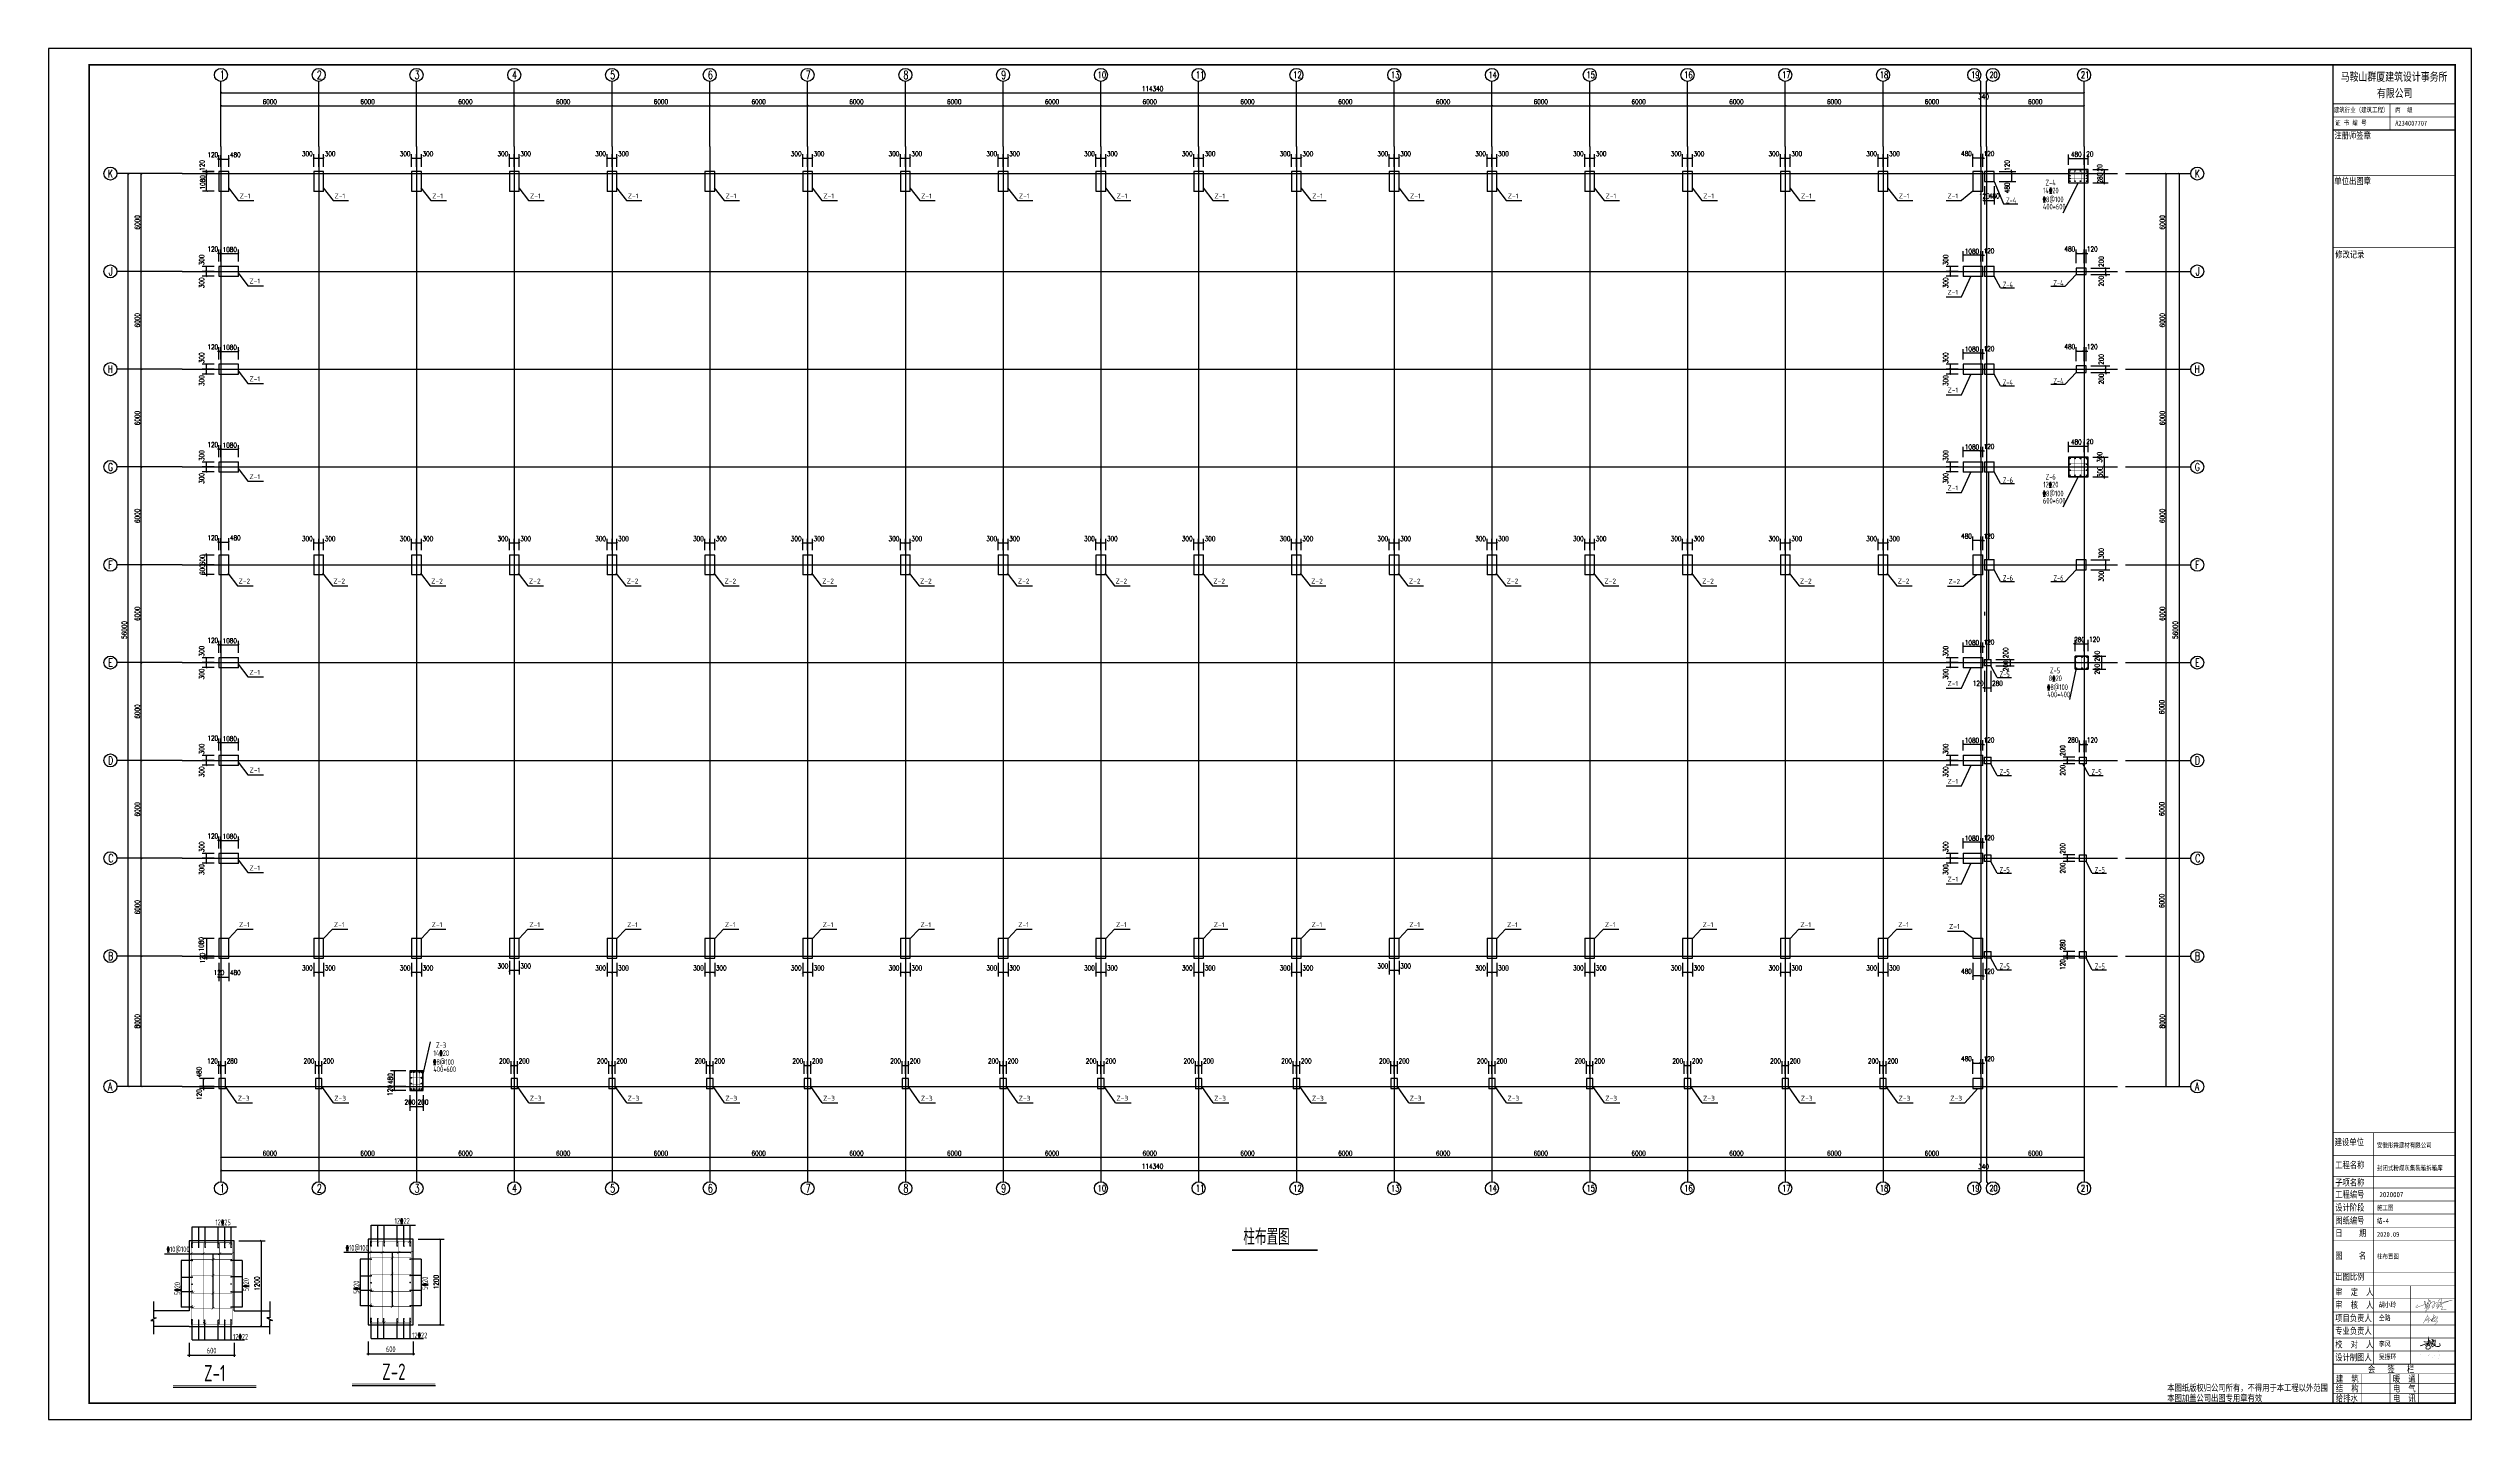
# Model space of a CAD drawing. Extents: x -73672 to 366960, y -527333 to 140666.
# Drawn here: x 177679 to 326379, y -102318 to -18218 of the extents above; entities that cross this region are included whole.
import ezdxf
from ezdxf.enums import TextEntityAlignment as Align

# ---------------------------------------------------------------- set-up
doc = ezdxf.new("R2010")
doc.units = 0
doc.header["$LTSCALE"] = 1000
doc.header["$MEASUREMENT"] = 0
for name, color, linetype in [('AXIS', 3, 'Continuous'), ('AXIS_TEXT', 7, 'Continuous'), ('COLU_DE_DIM', 3, 'Continuous'), ('COLU_DE_NUM', 7, 'Continuous'), ('COLU_DE_REIN', 1, 'Continuous'), ('COLU_DE_TEXT', 7, 'Continuous'), ('COLUMN', 9, 'Continuous'), ('DIM_SYMB', 3, 'Continuous'), ('NUM', 3, 'Continuous'), ('PUB_TITLE', 4, 'Continuous'), ('TEXT', 3, 'Continuous'), ('WALL', 9, 'Continuous'), ('图签', 120, 'Continuous'), ('建-尺寸', 3, 'Continuous')]:
    doc.layers.add(name, color=color, linetype=linetype)
doc.styles.add('_TCH_AXIS', font='COMPLEX', dxfattribs={"bigfont": 'GBCBIG'})
doc.styles.add('_TCH_DIM_T3', font='SIMPLEX', dxfattribs={"width": 0.705882, "bigfont": 'GBCBIG'})
doc.styles.add('A-DIM_T3', font='SIMPLEX', dxfattribs={"width": 0.705882, "bigfont": 'GBCBIG'})
doc.styles.add('COMPLEX', font='COMPLEX', dxfattribs={"bigfont": 'Tssdchn.shx'})
doc.styles.get("Standard").update_dxf_attribs({"font": 'gbenor.shx', "bigfont": 'gbcbig.shx'})
doc.styles.add('TSSD_Dimension', font='Tssdeng.shx', dxfattribs={"width": 0.7, "bigfont": '1hztxt.shx'})
doc.styles.add('TSSD_Label', font='Tssdeng.shx', dxfattribs={"width": 0.7, "bigfont": 'hztxt.shx'})
doc.styles.add('TSSD_Norm', font='Tssdeng.shx', dxfattribs={"bigfont": 'hztxt.shx'})
doc.styles.add('TSSD_Rein', font='Tssdeng.shx', dxfattribs={"width": 0.7, "bigfont": 'hztxt.shx'})
doc.styles.add('图签', font='', dxfattribs={"width": 0.8})
doc.styles.get('图签').set_extended_font_data('SimSun')
doc.dimstyles.new('_TCH_ARCH-100', dxfattribs={"dimtxt": 297.5, "dimasz": 100, "dimexe": 250, "dimexo": 300, "dimgap": 100, "dimtad": 1, "dimdec": 0, "dimzin": 0, "dimdsep": 46, "dimtxsty": '_TCH_DIM_T3', "dimblk": 'ARCHTICK', "dimcen": 0.09, "dimclrt": 7, "dimazin": 2, "dimtfac": 1, "dimtdec": 0, "dimtix": 1, "dimtmove": 2, "dimatfit": 3, "dimfxl": 0, "dimtolj": 1, "dimtzin": 0, "dimarcsym": 0})
doc.dimstyles.new('A-DIM-100', dxfattribs={"dimtxt": 297.5, "dimasz": 100, "dimexe": 250, "dimexo": 300, "dimgap": 100, "dimtad": 1, "dimdec": 0, "dimzin": 0, "dimdsep": 46, "dimtxsty": 'A-DIM_T3', "dimblk": 'ARCHTICK', "dimcen": 0.09, "dimclrt": 7, "dimazin": 2, "dimtfac": 1, "dimtdec": 0, "dimtix": 1, "dimtmove": 2, "dimatfit": 3, "dimfxl": 0, "dimtolj": 1, "dimtzin": 0, "dimarcsym": 0})
doc.dimstyles.new('TSSD_20_100', dxfattribs={"dimtxt": 350, "dimasz": 100, "dimexe": 100, "dimexo": 250, "dimgap": 100, "dimtad": 1, "dimdec": 0, "dimlfac": 0.2, "dimzin": 0, "dimdsep": 46, "dimtxsty": 'TSSD_Dimension', "dimblk": 'ARCHTICK', "dimblk1": 'ARCHTICK', "dimblk2": 'ARCHTICK', "dimcen": 0, "dimdle": 100, "dimclrt": 7, "dimadec": 0, "dimazin": 0, "dimtfac": 1, "dimtdec": 0, "dimtix": 1, "dimtmove": 2, "dimatfit": 3, "dimfxl": 0, "dimtolj": 1, "dimtzin": 0, "dimarcsym": 0})

# ---------------------------------------------------------------- blocks, each defined once
blk = doc.blocks.new('0#竖图签')
at = {"layer": '图签'}
blk.add_line((-7500, 0), (0, 0), dxfattribs=at)
blk.add_lwpolyline([(-7500, 82100, 70, 70, 0), (-7500, 0, 40, 40, 0), (0, 0, 40, 40, 0), (0, 82100, 40, 40, 0), (-7500, 82100, 40, 40, 0), (-7500, 75299, 40, 40, 0)], format="xyseb", dxfattribs=at)
for points, const_width in [([(-7500, 79700), (0, 79700)], 70), ([(-7500, 78900), (0, 78900)], 35), ([(-4000, 79700), (-4000, 78100)], 35), ([(-7500, 78100), (0, 78100)], 70), ([(-7500, 75300), (0, 75300)], 35), ([(-7500, 70900), (0, 70900)], 35), ([(-7500, 70900), (0, 70900)], 35), ([(-7500, 16600), (0, 16600)], 35), ([(-5000, 16600), (-5000, 2400)], 35), ([(-7500, 15200), (0, 15200)], 35), ([(-7500, 13896), (0, 13896)], 35), ([(-7500, 13200), (0, 13200)], 35), ([(-7500, 12400), (0, 12400)], 35), ([(-7500, 11600), (0, 11600)], 35), ([(-7500, 10800), (0, 10800)], 35), ([(-7500, 10000), (0, 10000)], 35), ([(-7500, 8000), (0, 8000)], 35), ([(-7500, 7200), (0, 7200)], 35), ([(-7500, 6400), (0, 6400)], 35), ([(-2750, 7200), (-2750, 2400)], 35), ([(-7500, 5600), (0, 5600)], 35), ([(-7500, 4800), (0, 4800)], 35), ([(-7500, 4000), (0, 4000)], 35), ([(-7500, 3200), (0, 3200)], 35), ([(-7500, 2400), (0, 2400)], 70), ([(-7500, 2400), (0, 2400)], 35), ([(-7500, 1800), (0, 1800)], 35), ([(-5750, 0), (-5750, 1800)], 35), ([(-4000, 1800), (-4000, 0)], 35), ([(-2250, 1800), (-2250, 0)], 35), ([(-7500, 1200), (0, 1200)], 35), ([(-7500, 600), (0, 600)], 35), ([(-7500, 0), (0, 0)], 35)]:
    blk.add_lwpolyline(points, dxfattribs=dict(at, const_width=const_width))
at = {"layer": '图签', "style": '图签'}
for s, height, width, p in [('马鞍山群厦建筑设计事务所', 500, 0.78, (-7028, 81116)), ('有限公司', 500, 0.78, (-4808, 80106)), ('建筑行业（建筑工程） ', 300, 0.8, (-7454, 79185)), ('丙  级', 300, 0.8, (-3684, 79190)), ('  证 书 编 号', 300, 0.8, (-7767, 78395)), ('注册师签章', 400, 0.8, (-7417, 77566)), ('A234007707', 300, 0.8, (-3684, 78369)), ('单位出图章', 400, 0.8, (-7417, 74775)), ('修改记录', 400, 0.8, (-7365, 70269)), ('建设单位', 400, 0.8, (-7400, 15815)), ('工程名称', 400, 0.8, (-7365, 14415)), ('子项名称', 400, 0.8, (-7365, 13339)), ('设计阶段', 400, 0.8, (-7365, 11807)), ('工程编号', 400, 0.8, (-7365, 12607)), ('图纸编号', 400, 0.8, (-7365, 11007)), ('日    期', 400, 0.8, (-7365, 10237)), ('图    名', 400, 0.8, (-7365, 8852)), ('出图比例', 400, 0.8, (-7365, 7567)), ('审  定  人', 400, 0.8, (-7365, 6621)), ('审  核  人', 400, 0.8, (-7365, 5831)), ('项目负责人', 400, 0.8, (-7365, 5021)), ('专业负责人', 400, 0.8, (-7365, 4237)), ('校  对  人', 400, 0.8, (-7365, 3409)), ('设计制图人', 400, 0.8, (-7365, 2618)), ('建  筑', 400, 0.8, (-7325, 1305)), ('会   签   栏', 400, 0.8, (-5360, 1889)), ('暖  通', 400, 0.8, (-3825, 1305)), ('本图纸版权归公司所有，不得用于本工程以外范围', 400, 0.8, (-17674, 746)), ('本图加盖公司出图专用章有效', 400, 0.8, (-17674, 121)), ('结  构', 400, 0.8, (-7325, 705)), ('给排水', 400, 0.8, (-7325, 105)), ('电  气', 400, 0.8, (-3825, 705)), ('电  讯', 400, 0.8, (-3825, 105))]:
    blk.add_text(s, height=height, dxfattribs=dict(at, width=width)).set_placement(p)
blk = doc.blocks.new('_reinbk')
blk.add_line((0, 0), (0, 0))
blk = doc.blocks.new('_ArchTick')
at = {"color": 0, "linetype": 'ByBlock', "const_width": 0.4}
blk.add_lwpolyline([(-0.5, -0.5), (0.5, 0.5)], dxfattribs=at)
blk = doc.blocks.new('*D7615')
at = {"layer": 'COLU_DE_DIM', "color": 0, "lineweight": -2}
for p, q in [((186317, -97617), (186317, -98467)), ((189067, -97617), (189067, -98467)), ((186217, -98367), (189167, -98367))]:
    blk.add_line(p, q, dxfattribs=at)
at = {"layer": 'Defpoints', "color": 0}
for p in [(186317, -97367), (189067, -97367), (189067, -98367)]:
    blk.add_point(p, dxfattribs=at)
at = {"layer": 'COLU_DE_DIM', "color": 0, "linetype": 'ByBlock', "lineweight": -2, "xscale": 100, "yscale": 100, "zscale": 100}
for p, rotation in [((186317, -98367), 179.9999999999997), ((189067, -98367), 359.9999999999997)]:
    blk.add_blockref('_ArchTick', p, dxfattribs=dict(at, rotation=rotation))
at = {"layer": 'COLU_DE_DIM', "color": 7, "insert": (187692, -98092), "char_height": 350, "attachment_point": 5, "style": 'TSSD_Dimension'}
blk.add_mtext('\\A1;600', dxfattribs=at)
blk = doc.blocks.new('*D7616')
at = {"layer": 'COLU_DE_DIM', "color": 0, "lineweight": -2}
for p, q in [((197307, -97530), (197307, -98380)), ((200057, -97530), (200057, -98380)), ((197207, -98280), (200157, -98280))]:
    blk.add_line(p, q, dxfattribs=at)
at = {"layer": 'Defpoints', "color": 0}
for p in [(197307, -97280), (200057, -97280), (200057, -98280)]:
    blk.add_point(p, dxfattribs=at)
at = {"layer": 'COLU_DE_DIM', "color": 0, "linetype": 'ByBlock', "lineweight": -2, "xscale": 100, "yscale": 100, "zscale": 100}
for p, rotation in [((197307, -98280), 179.9999999999997), ((200057, -98280), 359.9999999999997)]:
    blk.add_blockref('_ArchTick', p, dxfattribs=dict(at, rotation=rotation))
at = {"layer": 'COLU_DE_DIM', "color": 7, "insert": (198682, -98005), "char_height": 350, "attachment_point": 5, "style": 'TSSD_Dimension'}
blk.add_mtext('\\A1;600', dxfattribs=at)
blk = doc.blocks.new('ss')
at = {"const_width": 50}
for points in [[(166010, 41628), (166510, 41804)], [(166226, 41891), (166384, 41863), (166507, 41882), (166645, 41924), (166554, 41952), (166519, 42072), (166510, 41804), (166627, 41836), (166319, 41638)], [(166442, 41717), (166563, 41671), (166637, 41583), (166618, 41473), (166524, 41427), (166400, 41441), (166357, 41503), (166387, 41581), (166537, 41681), (166706, 41801), (166757, 41776), (166711, 41627)], [(166710, 41553), (166917, 41677), (166936, 41724), (166905, 41755), (166808, 41723), (166783, 41766), (166788, 41821), (166796, 41913), (166746, 42016), (166863, 41969), (166825, 41896), (166913, 42011), (166940, 41960), (166932, 41880), (166904, 41661), (166996, 41587), (167178, 41589), (167237, 41654), (167229, 41724), (167197, 41786)]]:
    blk.add_lwpolyline(points, dxfattribs=at)
blk = doc.blocks.new('fg')
at = {"const_width": 32}
for points in [[(1880866, 74069), (1880866, 74069), (1881403, 75047), (1881317, 74891), (1881563, 74625), (1881334, 74560), (1881165, 74455), (1881163, 74396), (1881237, 74423), (1881399, 74455), (1881470, 74469), (1881502, 74392), (1881470, 74278), (1881365, 74116)], [(1881470, 74278), (1881664, 74508), (1881768, 74388), (1881844, 74576), (1881881, 74555), (1881763, 74268)], [(1881763, 74268), (1881845, 74390), (1881924, 74383), (1881858, 74202)], [(1881924, 74383), (1881953, 74551), (1881891, 74587), (1882016, 74660), (1882204, 74743), (1882390, 74787), (1882484, 74774), (1882511, 74736), (1882472, 74696), (1882339, 74546), (1882013, 74282), (1882078, 74256), (1882135, 74292), (1882416, 74348), (1882456, 74298), (1882437, 74211), (1882133, 73920)], [(1882056, 75064), (1882013, 74848), (1882106, 74908), (1882205, 74878), (1882212, 74829), (1882191, 74784), (1882168, 74727), (1882111, 74612), (1881983, 74531), (1881938, 74560), (1881986, 74697), (1882007, 74832)]]:
    blk.add_lwpolyline(points, dxfattribs=at)
blk = doc.blocks.new('whj')
at = {"const_width": 20}
for points in [[(1881310, 67330), (1881376, 67426), (1881425, 67423), (1881421, 67352), (1881370, 67159), (1881431, 67334), (1881450, 67459), (1881469, 67542), (1881317, 67484), (1881327, 67585), (1881307, 67681), (1881255, 67727), (1881231, 67674), (1881231, 67631), (1881317, 67484), (1881431, 67528), (1881481, 67566), (1881510, 67746), (1881537, 67819), (1881549, 67840), (1881572, 67775), (1881569, 67664), (1881541, 67536), (1881465, 67526), (1881532, 67535), (1881387, 66963)], [(1881644, 67544), (1881637, 67685), (1881643, 67753), (1881585, 67719)], [(1883112, 67780), (1882344, 67598), (1882436, 67780), (1882454, 67882), (1882400, 67891), (1882304, 67852), (1882227, 67762), (1882199, 67663), (1882257, 67624), (1882344, 67598), (1882344, 67546), (1882312, 67491)], [(1883155, 67792), (1882892, 67715), (1882370, 67515)], [(1880812, 67463), (1880662, 67330), (1880694, 67289), (1880758, 67300), (1881126, 67440), (1881298, 67500), (1881335, 67468), (1881283, 67176)], [(1881607, 67421), (1881581, 67287), (1881552, 67196), (1881521, 67272), (1881588, 67451), (1881644, 67544), (1881864, 67713), (1881912, 67725), (1881939, 67634), (1881953, 67498), (1881939, 67402), (1881862, 67255), (1881792, 67241), (1881763, 67340), (1881879, 67477), (1882032, 67607), (1882133, 67609), (1882180, 67559), (1882195, 67430), (1882136, 67471), (1882079, 67472), (1882068, 67434), (1882065, 67377), (1882081, 67350), (1882104, 67348), (1882156, 67377), (1882176, 67410), (1882191, 67433), (1882189, 67394), (1882189, 67341), (1882108, 67204), (1882218, 67322), (1882301, 67471), (1882323, 67510), (1882416, 67519), (1882428, 67455), (1882353, 67386), (1882324, 67331), (1882420, 67369), (1882497, 67363), (1882514, 67315), (1882457, 67244), (1882394, 67160), (1882418, 67143), (1882477, 67125), (1882750, 67157)]]:
    blk.add_lwpolyline(points, dxfattribs=at)
blk = doc.blocks.new('吴')
at = {"const_width": 0.72}
blk.add_lwpolyline([(136170, -263342), (136263, -263429), (136284, -263544), (136286, -263667), (136187, -263742), (135977, -263847), (135838, -263915), (135791, -263953), (135986, -263886), (136328, -263762), (136396, -263696), (136397, -263633), (136286, -263667), (136286, -263667), (136324, -263556), (136405, -263497), (136452, -263411), (136454, -263344), (136405, -263307), (136319, -263353), (136263, -263429), (136285, -263581), (136286, -263667), (136397, -263633), (136396, -263696), (136430, -263665), (136520, -263681), (136420, -263727), (136328, -263762), (136349, -263773), (136155, -264056), (136446, -263829), (136527, -264050), (136620, -263825), (136696, -263590), (136788, -263572), (136746, -263517), (136788, -263572), (136780, -263648), (136743, -263749), (136739, -263792), (136770, -263799), (136806, -263738), (136805, -263660), (136790, -263639), (136788, -263572), (136848, -263514), (136868, -263510), (136882, -263592), (136867, -263712), (136850, -263780), (136867, -263712), (136882, -263592), (136894, -263561), (136910, -263486), (136911, -263409), (136944, -263370), (136976, -263367), (136951, -263455), (136950, -263477), (136970, -263500), (136943, -263552), (136931, -263591), (136883, -263600), (136931, -263591), (136969, -263606), (136999, -263576), (136969, -263606), (136958, -263643), (137075, -263609), (136958, -263643), (136925, -263685), (136921, -263711), (136925, -263746), (136927, -263825), (136959, -263848), (137015, -263812), (137062, -263754), (137076, -263722), (136923, -263729), (137076, -263722), (137184, -263726), (137199, -263641), (137220, -263583), (137297, -263538), (137398, -263545), (137448, -263609), (137361, -263639), (137301, -263684), (137240, -263758), (137253, -263865), (137322, -263844), (137377, -263746), (137436, -263688), (137448, -263609), (137451, -263678), (137481, -263688), (137454, -263918), (137481, -263688), (137515, -263616), (137525, -263501), (137589, -263328), (137650, -263256), (137714, -263250), (137750, -263341), (137727, -263452), (137690, -263549), (137645, -263550), (137619, -263596), (137609, -263708), (137617, -263913), (137613, -263810), (137653, -263734), (137686, -263620), (137690, -263549), (137731, -263675), (137775, -263801), (137827, -263926), (137811, -263888), (137848, -263791), (137894, -263665), (137937, -263613), (137989, -263608), (138059, -263642), (138114, -263696), (138150, -263745), (138057, -263739)], dxfattribs=at)
blk = doc.blocks.new('_AXISO')
blk.add_circle((0, 0), 0.5)
at = {"layer": 'AXIS_TEXT', "style": 'COMPLEX'}
blk.add_attdef('A', text='', height=0.56, dxfattribs=at).set_placement((-0.25, -0.28), (0.25, -0.28), align=Align.FIT)
blk = doc.blocks.new('*D8260')
at = {"layer": 'AXIS', "color": 0, "lineweight": -2}
for p, q in [((188264, -23937), (188264, -20687)), ((302604, -23937), (302604, -20687)), ((188264, -20937), (302604, -20937))]:
    blk.add_line(p, q, dxfattribs=at)
at = {"layer": 'Defpoints', "color": 0}
for p in [(302604, -20937), (188264, -24237), (302604, -24237)]:
    blk.add_point(p, dxfattribs=at)
at = {"layer": 'AXIS', "color": 0, "linetype": 'ByBlock', "lineweight": -2, "xscale": 100, "yscale": 100, "zscale": 100, "rotation": 180}
blk.add_blockref('_ArchTick', (188264, -20937), dxfattribs=at)
at = {"layer": 'AXIS', "color": 0, "linetype": 'ByBlock', "lineweight": -2, "xscale": 100, "yscale": 100, "zscale": 100}
blk.add_blockref('_ArchTick', (302604, -20937), dxfattribs=at)
at = {"layer": 'AXIS', "color": 7, "insert": (245434, -20688), "char_height": 297.5, "attachment_point": 5, "style": '_TCH_DIM_T3'}
blk.add_mtext('\\A1;114340', dxfattribs=at)
blk = doc.blocks.new('*D8261')
at = {"layer": 'AXIS', "color": 0, "lineweight": -2}
for p, q in [((188264, -23937), (188264, -21487)), ((188264, -21737), (194264, -21737)), ((194264, -23937), (194264, -21487))]:
    blk.add_line(p, q, dxfattribs=at)
at = {"layer": 'Defpoints', "color": 0}
for p in [(194264, -21737), (188264, -24237), (194264, -24237)]:
    blk.add_point(p, dxfattribs=at)
at = {"layer": 'AXIS', "color": 0, "linetype": 'ByBlock', "lineweight": -2, "xscale": 100, "yscale": 100, "zscale": 100, "rotation": 180}
blk.add_blockref('_ArchTick', (188264, -21737), dxfattribs=at)
at = {"layer": 'AXIS', "color": 0, "linetype": 'ByBlock', "lineweight": -2, "xscale": 100, "yscale": 100, "zscale": 100}
blk.add_blockref('_ArchTick', (194264, -21737), dxfattribs=at)
at = {"layer": 'AXIS', "color": 7, "insert": (191264, -21488), "char_height": 297.5, "attachment_point": 5, "style": '_TCH_DIM_T3'}
blk.add_mtext('\\A1;6000', dxfattribs=at)
blk = doc.blocks.new('*D8262')
at = {"layer": 'AXIS', "color": 0, "lineweight": -2}
for p, q in [((194264, -23937), (194264, -21487)), ((194264, -21737), (200264, -21737)), ((200264, -23937), (200264, -21487))]:
    blk.add_line(p, q, dxfattribs=at)
at = {"layer": 'Defpoints', "color": 0}
for p in [(200264, -21737), (194264, -24237), (200264, -24237)]:
    blk.add_point(p, dxfattribs=at)
at = {"layer": 'AXIS', "color": 0, "linetype": 'ByBlock', "lineweight": -2, "xscale": 100, "yscale": 100, "zscale": 100, "rotation": 180}
blk.add_blockref('_ArchTick', (194264, -21737), dxfattribs=at)
at = {"layer": 'AXIS', "color": 0, "linetype": 'ByBlock', "lineweight": -2, "xscale": 100, "yscale": 100, "zscale": 100}
blk.add_blockref('_ArchTick', (200264, -21737), dxfattribs=at)
at = {"layer": 'AXIS', "color": 7, "insert": (197264, -21488), "char_height": 297.5, "attachment_point": 5, "style": '_TCH_DIM_T3'}
blk.add_mtext('\\A1;6000', dxfattribs=at)
blk = doc.blocks.new('*D8263')
at = {"layer": 'AXIS', "color": 0, "lineweight": -2}
for p, q in [((200264, -23937), (200264, -21487)), ((200264, -21737), (206264, -21737)), ((206264, -23937), (206264, -21487))]:
    blk.add_line(p, q, dxfattribs=at)
at = {"layer": 'Defpoints', "color": 0}
for p in [(206264, -21737), (200264, -24237), (206264, -24237)]:
    blk.add_point(p, dxfattribs=at)
at = {"layer": 'AXIS', "color": 0, "linetype": 'ByBlock', "lineweight": -2, "xscale": 100, "yscale": 100, "zscale": 100, "rotation": 180}
blk.add_blockref('_ArchTick', (200264, -21737), dxfattribs=at)
at = {"layer": 'AXIS', "color": 0, "linetype": 'ByBlock', "lineweight": -2, "xscale": 100, "yscale": 100, "zscale": 100}
blk.add_blockref('_ArchTick', (206264, -21737), dxfattribs=at)
at = {"layer": 'AXIS', "color": 7, "insert": (203264, -21488), "char_height": 297.5, "attachment_point": 5, "style": '_TCH_DIM_T3'}
blk.add_mtext('\\A1;6000', dxfattribs=at)
blk = doc.blocks.new('*D8264')
at = {"layer": 'AXIS', "color": 0, "lineweight": -2}
for p, q in [((206264, -23937), (206264, -21487)), ((206264, -21737), (212264, -21737)), ((212264, -23937), (212264, -21487))]:
    blk.add_line(p, q, dxfattribs=at)
at = {"layer": 'Defpoints', "color": 0}
for p in [(212264, -21737), (206264, -24237), (212264, -24237)]:
    blk.add_point(p, dxfattribs=at)
at = {"layer": 'AXIS', "color": 0, "linetype": 'ByBlock', "lineweight": -2, "xscale": 100, "yscale": 100, "zscale": 100, "rotation": 180}
blk.add_blockref('_ArchTick', (206264, -21737), dxfattribs=at)
at = {"layer": 'AXIS', "color": 0, "linetype": 'ByBlock', "lineweight": -2, "xscale": 100, "yscale": 100, "zscale": 100}
blk.add_blockref('_ArchTick', (212264, -21737), dxfattribs=at)
at = {"layer": 'AXIS', "color": 7, "insert": (209264, -21488), "char_height": 297.5, "attachment_point": 5, "style": '_TCH_DIM_T3'}
blk.add_mtext('\\A1;6000', dxfattribs=at)
blk = doc.blocks.new('*D8265')
at = {"layer": 'AXIS', "color": 0, "lineweight": -2}
for p, q in [((212264, -23937), (212264, -21487)), ((212264, -21737), (218264, -21737)), ((218264, -23937), (218264, -21487))]:
    blk.add_line(p, q, dxfattribs=at)
at = {"layer": 'Defpoints', "color": 0}
for p in [(218264, -21737), (212264, -24237), (218264, -24237)]:
    blk.add_point(p, dxfattribs=at)
at = {"layer": 'AXIS', "color": 0, "linetype": 'ByBlock', "lineweight": -2, "xscale": 100, "yscale": 100, "zscale": 100, "rotation": 180}
blk.add_blockref('_ArchTick', (212264, -21737), dxfattribs=at)
at = {"layer": 'AXIS', "color": 0, "linetype": 'ByBlock', "lineweight": -2, "xscale": 100, "yscale": 100, "zscale": 100}
blk.add_blockref('_ArchTick', (218264, -21737), dxfattribs=at)
at = {"layer": 'AXIS', "color": 7, "insert": (215264, -21488), "char_height": 297.5, "attachment_point": 5, "style": '_TCH_DIM_T3'}
blk.add_mtext('\\A1;6000', dxfattribs=at)
blk = doc.blocks.new('*D8266')
at = {"layer": 'AXIS', "color": 0, "lineweight": -2}
for p, q in [((218264, -23937), (218264, -21487)), ((218264, -21737), (224264, -21737)), ((224264, -23937), (224264, -21487))]:
    blk.add_line(p, q, dxfattribs=at)
at = {"layer": 'Defpoints', "color": 0}
for p in [(224264, -21737), (218264, -24237), (224264, -24237)]:
    blk.add_point(p, dxfattribs=at)
at = {"layer": 'AXIS', "color": 0, "linetype": 'ByBlock', "lineweight": -2, "xscale": 100, "yscale": 100, "zscale": 100, "rotation": 180}
blk.add_blockref('_ArchTick', (218264, -21737), dxfattribs=at)
at = {"layer": 'AXIS', "color": 0, "linetype": 'ByBlock', "lineweight": -2, "xscale": 100, "yscale": 100, "zscale": 100}
blk.add_blockref('_ArchTick', (224264, -21737), dxfattribs=at)
at = {"layer": 'AXIS', "color": 7, "insert": (221264, -21488), "char_height": 297.5, "attachment_point": 5, "style": '_TCH_DIM_T3'}
blk.add_mtext('\\A1;6000', dxfattribs=at)
blk = doc.blocks.new('*D8267')
at = {"layer": 'AXIS', "color": 0, "lineweight": -2}
for p, q in [((224264, -23937), (224264, -21487)), ((224264, -21737), (230264, -21737)), ((230264, -23937), (230264, -21487))]:
    blk.add_line(p, q, dxfattribs=at)
at = {"layer": 'Defpoints', "color": 0}
for p in [(230264, -21737), (224264, -24237), (230264, -24237)]:
    blk.add_point(p, dxfattribs=at)
at = {"layer": 'AXIS', "color": 0, "linetype": 'ByBlock', "lineweight": -2, "xscale": 100, "yscale": 100, "zscale": 100, "rotation": 180}
blk.add_blockref('_ArchTick', (224264, -21737), dxfattribs=at)
at = {"layer": 'AXIS', "color": 0, "linetype": 'ByBlock', "lineweight": -2, "xscale": 100, "yscale": 100, "zscale": 100}
blk.add_blockref('_ArchTick', (230264, -21737), dxfattribs=at)
at = {"layer": 'AXIS', "color": 7, "insert": (227264, -21488), "char_height": 297.5, "attachment_point": 5, "style": '_TCH_DIM_T3'}
blk.add_mtext('\\A1;6000', dxfattribs=at)
blk = doc.blocks.new('*D8268')
at = {"layer": 'AXIS', "color": 0, "lineweight": -2}
for p, q in [((230264, -23937), (230264, -21487)), ((230264, -21737), (236264, -21737)), ((236264, -23937), (236264, -21487))]:
    blk.add_line(p, q, dxfattribs=at)
at = {"layer": 'Defpoints', "color": 0}
for p in [(236264, -21737), (230264, -24237), (236264, -24237)]:
    blk.add_point(p, dxfattribs=at)
at = {"layer": 'AXIS', "color": 0, "linetype": 'ByBlock', "lineweight": -2, "xscale": 100, "yscale": 100, "zscale": 100, "rotation": 180}
blk.add_blockref('_ArchTick', (230264, -21737), dxfattribs=at)
at = {"layer": 'AXIS', "color": 0, "linetype": 'ByBlock', "lineweight": -2, "xscale": 100, "yscale": 100, "zscale": 100}
blk.add_blockref('_ArchTick', (236264, -21737), dxfattribs=at)
at = {"layer": 'AXIS', "color": 7, "insert": (233264, -21488), "char_height": 297.5, "attachment_point": 5, "style": '_TCH_DIM_T3'}
blk.add_mtext('\\A1;6000', dxfattribs=at)
blk = doc.blocks.new('*D8269')
at = {"layer": 'AXIS', "color": 0, "lineweight": -2}
for p, q in [((236264, -23937), (236264, -21487)), ((236264, -21737), (242264, -21737)), ((242264, -23937), (242264, -21487))]:
    blk.add_line(p, q, dxfattribs=at)
at = {"layer": 'Defpoints', "color": 0}
for p in [(242264, -21737), (236264, -24237), (242264, -24237)]:
    blk.add_point(p, dxfattribs=at)
at = {"layer": 'AXIS', "color": 0, "linetype": 'ByBlock', "lineweight": -2, "xscale": 100, "yscale": 100, "zscale": 100, "rotation": 180}
blk.add_blockref('_ArchTick', (236264, -21737), dxfattribs=at)
at = {"layer": 'AXIS', "color": 0, "linetype": 'ByBlock', "lineweight": -2, "xscale": 100, "yscale": 100, "zscale": 100}
blk.add_blockref('_ArchTick', (242264, -21737), dxfattribs=at)
at = {"layer": 'AXIS', "color": 7, "insert": (239264, -21488), "char_height": 297.5, "attachment_point": 5, "style": '_TCH_DIM_T3'}
blk.add_mtext('\\A1;6000', dxfattribs=at)
blk = doc.blocks.new('*D8270')
at = {"layer": 'AXIS', "color": 0, "lineweight": -2}
for p, q in [((242264, -23937), (242264, -21487)), ((242264, -21737), (248264, -21737)), ((248264, -23937), (248264, -21487))]:
    blk.add_line(p, q, dxfattribs=at)
at = {"layer": 'Defpoints', "color": 0}
for p in [(248264, -21737), (242264, -24237), (248264, -24237)]:
    blk.add_point(p, dxfattribs=at)
at = {"layer": 'AXIS', "color": 0, "linetype": 'ByBlock', "lineweight": -2, "xscale": 100, "yscale": 100, "zscale": 100, "rotation": 180}
blk.add_blockref('_ArchTick', (242264, -21737), dxfattribs=at)
at = {"layer": 'AXIS', "color": 0, "linetype": 'ByBlock', "lineweight": -2, "xscale": 100, "yscale": 100, "zscale": 100}
blk.add_blockref('_ArchTick', (248264, -21737), dxfattribs=at)
at = {"layer": 'AXIS', "color": 7, "insert": (245264, -21488), "char_height": 297.5, "attachment_point": 5, "style": '_TCH_DIM_T3'}
blk.add_mtext('\\A1;6000', dxfattribs=at)
blk = doc.blocks.new('*D8271')
at = {"layer": 'AXIS', "color": 0, "lineweight": -2}
for p, q in [((248264, -23937), (248264, -21487)), ((248264, -21737), (254264, -21737)), ((254264, -23937), (254264, -21487))]:
    blk.add_line(p, q, dxfattribs=at)
at = {"layer": 'Defpoints', "color": 0}
for p in [(254264, -21737), (248264, -24237), (254264, -24237)]:
    blk.add_point(p, dxfattribs=at)
at = {"layer": 'AXIS', "color": 0, "linetype": 'ByBlock', "lineweight": -2, "xscale": 100, "yscale": 100, "zscale": 100, "rotation": 180}
blk.add_blockref('_ArchTick', (248264, -21737), dxfattribs=at)
at = {"layer": 'AXIS', "color": 0, "linetype": 'ByBlock', "lineweight": -2, "xscale": 100, "yscale": 100, "zscale": 100}
blk.add_blockref('_ArchTick', (254264, -21737), dxfattribs=at)
at = {"layer": 'AXIS', "color": 7, "insert": (251264, -21488), "char_height": 297.5, "attachment_point": 5, "style": '_TCH_DIM_T3'}
blk.add_mtext('\\A1;6000', dxfattribs=at)
blk = doc.blocks.new('*D8272')
at = {"layer": 'AXIS', "color": 0, "lineweight": -2}
for p, q in [((254264, -23937), (254264, -21487)), ((254264, -21737), (260264, -21737)), ((260264, -23937), (260264, -21487))]:
    blk.add_line(p, q, dxfattribs=at)
at = {"layer": 'Defpoints', "color": 0}
for p in [(260264, -21737), (254264, -24237), (260264, -24237)]:
    blk.add_point(p, dxfattribs=at)
at = {"layer": 'AXIS', "color": 0, "linetype": 'ByBlock', "lineweight": -2, "xscale": 100, "yscale": 100, "zscale": 100, "rotation": 180}
blk.add_blockref('_ArchTick', (254264, -21737), dxfattribs=at)
at = {"layer": 'AXIS', "color": 0, "linetype": 'ByBlock', "lineweight": -2, "xscale": 100, "yscale": 100, "zscale": 100}
blk.add_blockref('_ArchTick', (260264, -21737), dxfattribs=at)
at = {"layer": 'AXIS', "color": 7, "insert": (257264, -21488), "char_height": 297.5, "attachment_point": 5, "style": '_TCH_DIM_T3'}
blk.add_mtext('\\A1;6000', dxfattribs=at)
blk = doc.blocks.new('*D8273')
at = {"layer": 'AXIS', "color": 0, "lineweight": -2}
for p, q in [((260264, -23937), (260264, -21487)), ((260264, -21737), (266264, -21737)), ((266264, -23937), (266264, -21487))]:
    blk.add_line(p, q, dxfattribs=at)
at = {"layer": 'Defpoints', "color": 0}
for p in [(266264, -21737), (260264, -24237), (266264, -24237)]:
    blk.add_point(p, dxfattribs=at)
at = {"layer": 'AXIS', "color": 0, "linetype": 'ByBlock', "lineweight": -2, "xscale": 100, "yscale": 100, "zscale": 100, "rotation": 180}
blk.add_blockref('_ArchTick', (260264, -21737), dxfattribs=at)
at = {"layer": 'AXIS', "color": 0, "linetype": 'ByBlock', "lineweight": -2, "xscale": 100, "yscale": 100, "zscale": 100}
blk.add_blockref('_ArchTick', (266264, -21737), dxfattribs=at)
at = {"layer": 'AXIS', "color": 7, "insert": (263264, -21488), "char_height": 297.5, "attachment_point": 5, "style": '_TCH_DIM_T3'}
blk.add_mtext('\\A1;6000', dxfattribs=at)
blk = doc.blocks.new('*D8274')
at = {"layer": 'AXIS', "color": 0, "lineweight": -2}
for p, q in [((266264, -23937), (266264, -21487)), ((266264, -21737), (272264, -21737)), ((272264, -23937), (272264, -21487))]:
    blk.add_line(p, q, dxfattribs=at)
at = {"layer": 'Defpoints', "color": 0}
for p in [(272264, -21737), (266264, -24237), (272264, -24237)]:
    blk.add_point(p, dxfattribs=at)
at = {"layer": 'AXIS', "color": 0, "linetype": 'ByBlock', "lineweight": -2, "xscale": 100, "yscale": 100, "zscale": 100, "rotation": 180}
blk.add_blockref('_ArchTick', (266264, -21737), dxfattribs=at)
at = {"layer": 'AXIS', "color": 0, "linetype": 'ByBlock', "lineweight": -2, "xscale": 100, "yscale": 100, "zscale": 100}
blk.add_blockref('_ArchTick', (272264, -21737), dxfattribs=at)
at = {"layer": 'AXIS', "color": 7, "insert": (269264, -21488), "char_height": 297.5, "attachment_point": 5, "style": '_TCH_DIM_T3'}
blk.add_mtext('\\A1;6000', dxfattribs=at)
blk = doc.blocks.new('*D8275')
at = {"layer": 'AXIS', "color": 0, "lineweight": -2}
for p, q in [((272264, -23937), (272264, -21487)), ((272264, -21737), (278264, -21737)), ((278264, -23937), (278264, -21487))]:
    blk.add_line(p, q, dxfattribs=at)
at = {"layer": 'Defpoints', "color": 0}
for p in [(278264, -21737), (272264, -24237), (278264, -24237)]:
    blk.add_point(p, dxfattribs=at)
at = {"layer": 'AXIS', "color": 0, "linetype": 'ByBlock', "lineweight": -2, "xscale": 100, "yscale": 100, "zscale": 100, "rotation": 180}
blk.add_blockref('_ArchTick', (272264, -21737), dxfattribs=at)
at = {"layer": 'AXIS', "color": 0, "linetype": 'ByBlock', "lineweight": -2, "xscale": 100, "yscale": 100, "zscale": 100}
blk.add_blockref('_ArchTick', (278264, -21737), dxfattribs=at)
at = {"layer": 'AXIS', "color": 7, "insert": (275264, -21488), "char_height": 297.5, "attachment_point": 5, "style": '_TCH_DIM_T3'}
blk.add_mtext('\\A1;6000', dxfattribs=at)
blk = doc.blocks.new('*D8276')
at = {"layer": 'AXIS', "color": 0, "lineweight": -2}
for p, q in [((278264, -23937), (278264, -21487)), ((278264, -21737), (284264, -21737)), ((284264, -23937), (284264, -21487))]:
    blk.add_line(p, q, dxfattribs=at)
at = {"layer": 'Defpoints', "color": 0}
for p in [(284264, -21737), (278264, -24237), (284264, -24237)]:
    blk.add_point(p, dxfattribs=at)
at = {"layer": 'AXIS', "color": 0, "linetype": 'ByBlock', "lineweight": -2, "xscale": 100, "yscale": 100, "zscale": 100, "rotation": 180}
blk.add_blockref('_ArchTick', (278264, -21737), dxfattribs=at)
at = {"layer": 'AXIS', "color": 0, "linetype": 'ByBlock', "lineweight": -2, "xscale": 100, "yscale": 100, "zscale": 100}
blk.add_blockref('_ArchTick', (284264, -21737), dxfattribs=at)
at = {"layer": 'AXIS', "color": 7, "insert": (281264, -21488), "char_height": 297.5, "attachment_point": 5, "style": '_TCH_DIM_T3'}
blk.add_mtext('\\A1;6000', dxfattribs=at)
blk = doc.blocks.new('*D8277')
at = {"layer": 'AXIS', "color": 0, "lineweight": -2}
for p, q in [((284264, -23937), (284264, -21487)), ((284264, -21737), (290264, -21737)), ((290264, -23937), (290264, -21487))]:
    blk.add_line(p, q, dxfattribs=at)
at = {"layer": 'Defpoints', "color": 0}
for p in [(290264, -21737), (284264, -24237), (290264, -24237)]:
    blk.add_point(p, dxfattribs=at)
at = {"layer": 'AXIS', "color": 0, "linetype": 'ByBlock', "lineweight": -2, "xscale": 100, "yscale": 100, "zscale": 100, "rotation": 180}
blk.add_blockref('_ArchTick', (284264, -21737), dxfattribs=at)
at = {"layer": 'AXIS', "color": 0, "linetype": 'ByBlock', "lineweight": -2, "xscale": 100, "yscale": 100, "zscale": 100}
blk.add_blockref('_ArchTick', (290264, -21737), dxfattribs=at)
at = {"layer": 'AXIS', "color": 7, "insert": (287264, -21488), "char_height": 297.5, "attachment_point": 5, "style": '_TCH_DIM_T3'}
blk.add_mtext('\\A1;6000', dxfattribs=at)
blk = doc.blocks.new('*D8278')
at = {"layer": 'AXIS', "color": 0, "lineweight": -2}
for p, q in [((290264, -23937), (290264, -21487)), ((290264, -21737), (296264, -21737)), ((296264, -23937), (296264, -21487))]:
    blk.add_line(p, q, dxfattribs=at)
at = {"layer": 'Defpoints', "color": 0}
for p in [(296264, -21737), (290264, -24237), (296264, -24237)]:
    blk.add_point(p, dxfattribs=at)
at = {"layer": 'AXIS', "color": 0, "linetype": 'ByBlock', "lineweight": -2, "xscale": 100, "yscale": 100, "zscale": 100, "rotation": 180}
blk.add_blockref('_ArchTick', (290264, -21737), dxfattribs=at)
at = {"layer": 'AXIS', "color": 0, "linetype": 'ByBlock', "lineweight": -2, "xscale": 100, "yscale": 100, "zscale": 100}
blk.add_blockref('_ArchTick', (296264, -21737), dxfattribs=at)
at = {"layer": 'AXIS', "color": 7, "insert": (293264, -21488), "char_height": 297.5, "attachment_point": 5, "style": '_TCH_DIM_T3'}
blk.add_mtext('\\A1;6000', dxfattribs=at)
blk = doc.blocks.new('*D8279')
at = {"layer": 'AXIS', "color": 0, "lineweight": -2}
for p, q in [((296264, -23937), (296264, -21487)), ((296264, -21737), (296604, -21737)), ((296604, -23937), (296604, -21487))]:
    blk.add_line(p, q, dxfattribs=at)
at = {"layer": 'Defpoints', "color": 0}
for p in [(296604, -21737), (296264, -24237), (296604, -24237)]:
    blk.add_point(p, dxfattribs=at)
at = {"layer": 'AXIS', "color": 0, "linetype": 'ByBlock', "lineweight": -2, "xscale": 100, "yscale": 100, "zscale": 100, "rotation": 180}
blk.add_blockref('_ArchTick', (296264, -21737), dxfattribs=at)
at = {"layer": 'AXIS', "color": 0, "linetype": 'ByBlock', "lineweight": -2, "xscale": 100, "yscale": 100, "zscale": 100}
blk.add_blockref('_ArchTick', (296604, -21737), dxfattribs=at)
at = {"layer": 'AXIS', "color": 7, "insert": (296434, -21169), "char_height": 297.5, "attachment_point": 5, "style": '_TCH_DIM_T3'}
blk.add_mtext('\\A1;340', dxfattribs=at)
blk = doc.blocks.new('*D8280')
at = {"layer": 'AXIS', "color": 0, "lineweight": -2}
for p, q in [((296604, -23937), (296604, -21487)), ((296604, -21737), (302604, -21737)), ((302604, -23937), (302604, -21487))]:
    blk.add_line(p, q, dxfattribs=at)
at = {"layer": 'Defpoints', "color": 0}
for p in [(302604, -21737), (296604, -24237), (302604, -24237)]:
    blk.add_point(p, dxfattribs=at)
at = {"layer": 'AXIS', "color": 0, "linetype": 'ByBlock', "lineweight": -2, "xscale": 100, "yscale": 100, "zscale": 100, "rotation": 180}
blk.add_blockref('_ArchTick', (296604, -21737), dxfattribs=at)
at = {"layer": 'AXIS', "color": 0, "linetype": 'ByBlock', "lineweight": -2, "xscale": 100, "yscale": 100, "zscale": 100}
blk.add_blockref('_ArchTick', (302604, -21737), dxfattribs=at)
at = {"layer": 'AXIS', "color": 7, "insert": (299604, -21488), "char_height": 297.5, "attachment_point": 5, "style": '_TCH_DIM_T3'}
blk.add_mtext('\\A1;6000', dxfattribs=at)
blk = doc.blocks.new('*D8281')
at = {"layer": 'AXIS', "color": 0, "lineweight": -2}
for p, q in [((185578, -25889), (182328, -25889)), ((182578, -81889), (182578, -25889)), ((185578, -81889), (182328, -81889))]:
    blk.add_line(p, q, dxfattribs=at)
at = {"layer": 'Defpoints', "color": 0}
for p in [(182578, -25889), (185878, -25889), (185878, -81889)]:
    blk.add_point(p, dxfattribs=at)
at = {"layer": 'AXIS', "color": 0, "linetype": 'ByBlock', "lineweight": -2, "xscale": 100, "yscale": 100, "zscale": 100}
for p, rotation in [((182578, -25889), 90), ((182578, -81889), 270)]:
    blk.add_blockref('_ArchTick', p, dxfattribs=dict(at, rotation=rotation))
at = {"layer": 'AXIS', "color": 7, "insert": (182330, -53889), "char_height": 297.5, "attachment_point": 5, "rotation": 90, "style": '_TCH_DIM_T3'}
blk.add_mtext('\\A1;56000', dxfattribs=at)
blk = doc.blocks.new('*D8282')
at = {"layer": 'AXIS', "color": 0, "lineweight": -2}
for p, q in [((185578, -73889), (183128, -73889)), ((183378, -81889), (183378, -73889)), ((185578, -81889), (183128, -81889))]:
    blk.add_line(p, q, dxfattribs=at)
at = {"layer": 'Defpoints', "color": 0}
for p in [(183378, -73889), (185878, -73889), (185878, -81889)]:
    blk.add_point(p, dxfattribs=at)
at = {"layer": 'AXIS', "color": 0, "linetype": 'ByBlock', "lineweight": -2, "xscale": 100, "yscale": 100, "zscale": 100}
for p, rotation in [((183378, -73889), 90), ((183378, -81889), 270)]:
    blk.add_blockref('_ArchTick', p, dxfattribs=dict(at, rotation=rotation))
at = {"layer": 'AXIS', "color": 7, "insert": (183130, -77889), "char_height": 297.5, "attachment_point": 5, "rotation": 90, "style": '_TCH_DIM_T3'}
blk.add_mtext('\\A1;8000', dxfattribs=at)
blk = doc.blocks.new('*D8283')
at = {"layer": 'AXIS', "color": 0, "lineweight": -2}
for p, q in [((185578, -67889), (183128, -67889)), ((183378, -73889), (183378, -67889)), ((185578, -73889), (183128, -73889))]:
    blk.add_line(p, q, dxfattribs=at)
at = {"layer": 'Defpoints', "color": 0}
for p in [(183378, -67889), (185878, -67889), (185878, -73889)]:
    blk.add_point(p, dxfattribs=at)
at = {"layer": 'AXIS', "color": 0, "linetype": 'ByBlock', "lineweight": -2, "xscale": 100, "yscale": 100, "zscale": 100}
for p, rotation in [((183378, -67889), 90), ((183378, -73889), 270)]:
    blk.add_blockref('_ArchTick', p, dxfattribs=dict(at, rotation=rotation))
at = {"layer": 'AXIS', "color": 7, "insert": (183130, -70889), "char_height": 297.5, "attachment_point": 5, "rotation": 90, "style": '_TCH_DIM_T3'}
blk.add_mtext('\\A1;6000', dxfattribs=at)
blk = doc.blocks.new('*D8284')
at = {"layer": 'AXIS', "color": 0, "lineweight": -2}
for p, q in [((185578, -61889), (183128, -61889)), ((183378, -67889), (183378, -61889)), ((185578, -67889), (183128, -67889))]:
    blk.add_line(p, q, dxfattribs=at)
at = {"layer": 'Defpoints', "color": 0}
for p in [(183378, -61889), (185878, -61889), (185878, -67889)]:
    blk.add_point(p, dxfattribs=at)
at = {"layer": 'AXIS', "color": 0, "linetype": 'ByBlock', "lineweight": -2, "xscale": 100, "yscale": 100, "zscale": 100}
for p, rotation in [((183378, -61889), 90), ((183378, -67889), 270)]:
    blk.add_blockref('_ArchTick', p, dxfattribs=dict(at, rotation=rotation))
at = {"layer": 'AXIS', "color": 7, "insert": (183130, -64889), "char_height": 297.5, "attachment_point": 5, "rotation": 90, "style": '_TCH_DIM_T3'}
blk.add_mtext('\\A1;6000', dxfattribs=at)
blk = doc.blocks.new('*D8285')
at = {"layer": 'AXIS', "color": 0, "lineweight": -2}
for p, q in [((185578, -55889), (183128, -55889)), ((183378, -61889), (183378, -55889)), ((185578, -61889), (183128, -61889))]:
    blk.add_line(p, q, dxfattribs=at)
at = {"layer": 'Defpoints', "color": 0}
for p in [(183378, -55889), (185878, -55889), (185878, -61889)]:
    blk.add_point(p, dxfattribs=at)
at = {"layer": 'AXIS', "color": 0, "linetype": 'ByBlock', "lineweight": -2, "xscale": 100, "yscale": 100, "zscale": 100}
for p, rotation in [((183378, -55889), 90), ((183378, -61889), 270)]:
    blk.add_blockref('_ArchTick', p, dxfattribs=dict(at, rotation=rotation))
at = {"layer": 'AXIS', "color": 7, "insert": (183130, -58889), "char_height": 297.5, "attachment_point": 5, "rotation": 90, "style": '_TCH_DIM_T3'}
blk.add_mtext('\\A1;6000', dxfattribs=at)
blk = doc.blocks.new('*D8286')
at = {"layer": 'AXIS', "color": 0, "lineweight": -2}
for p, q in [((185578, -49889), (183128, -49889)), ((183378, -55889), (183378, -49889)), ((185578, -55889), (183128, -55889))]:
    blk.add_line(p, q, dxfattribs=at)
at = {"layer": 'Defpoints', "color": 0}
for p in [(183378, -49889), (185878, -49889), (185878, -55889)]:
    blk.add_point(p, dxfattribs=at)
at = {"layer": 'AXIS', "color": 0, "linetype": 'ByBlock', "lineweight": -2, "xscale": 100, "yscale": 100, "zscale": 100}
for p, rotation in [((183378, -49889), 90), ((183378, -55889), 270)]:
    blk.add_blockref('_ArchTick', p, dxfattribs=dict(at, rotation=rotation))
at = {"layer": 'AXIS', "color": 7, "insert": (183130, -52889), "char_height": 297.5, "attachment_point": 5, "rotation": 90, "style": '_TCH_DIM_T3'}
blk.add_mtext('\\A1;6000', dxfattribs=at)
blk = doc.blocks.new('*D8287')
at = {"layer": 'AXIS', "color": 0, "lineweight": -2}
for p, q in [((185578, -43889), (183128, -43889)), ((183378, -49889), (183378, -43889)), ((185578, -49889), (183128, -49889))]:
    blk.add_line(p, q, dxfattribs=at)
at = {"layer": 'Defpoints', "color": 0}
for p in [(183378, -43889), (185878, -43889), (185878, -49889)]:
    blk.add_point(p, dxfattribs=at)
at = {"layer": 'AXIS', "color": 0, "linetype": 'ByBlock', "lineweight": -2, "xscale": 100, "yscale": 100, "zscale": 100}
for p, rotation in [((183378, -43889), 90), ((183378, -49889), 270)]:
    blk.add_blockref('_ArchTick', p, dxfattribs=dict(at, rotation=rotation))
at = {"layer": 'AXIS', "color": 7, "insert": (183130, -46889), "char_height": 297.5, "attachment_point": 5, "rotation": 90, "style": '_TCH_DIM_T3'}
blk.add_mtext('\\A1;6000', dxfattribs=at)
blk = doc.blocks.new('*D8288')
at = {"layer": 'AXIS', "color": 0, "lineweight": -2}
for p, q in [((185578, -37889), (183128, -37889)), ((183378, -43889), (183378, -37889)), ((185578, -43889), (183128, -43889))]:
    blk.add_line(p, q, dxfattribs=at)
at = {"layer": 'Defpoints', "color": 0}
for p in [(183378, -37889), (185878, -37889), (185878, -43889)]:
    blk.add_point(p, dxfattribs=at)
at = {"layer": 'AXIS', "color": 0, "linetype": 'ByBlock', "lineweight": -2, "xscale": 100, "yscale": 100, "zscale": 100}
for p, rotation in [((183378, -37889), 90), ((183378, -43889), 270)]:
    blk.add_blockref('_ArchTick', p, dxfattribs=dict(at, rotation=rotation))
at = {"layer": 'AXIS', "color": 7, "insert": (183130, -40889), "char_height": 297.5, "attachment_point": 5, "rotation": 90, "style": '_TCH_DIM_T3'}
blk.add_mtext('\\A1;6000', dxfattribs=at)
blk = doc.blocks.new('*D8289')
at = {"layer": 'AXIS', "color": 0, "lineweight": -2}
for p, q in [((185578, -31889), (183128, -31889)), ((183378, -37889), (183378, -31889)), ((185578, -37889), (183128, -37889))]:
    blk.add_line(p, q, dxfattribs=at)
at = {"layer": 'Defpoints', "color": 0}
for p in [(183378, -31889), (185878, -31889), (185878, -37889)]:
    blk.add_point(p, dxfattribs=at)
at = {"layer": 'AXIS', "color": 0, "linetype": 'ByBlock', "lineweight": -2, "xscale": 100, "yscale": 100, "zscale": 100}
for p, rotation in [((183378, -31889), 90), ((183378, -37889), 270)]:
    blk.add_blockref('_ArchTick', p, dxfattribs=dict(at, rotation=rotation))
at = {"layer": 'AXIS', "color": 7, "insert": (183130, -34889), "char_height": 297.5, "attachment_point": 5, "rotation": 90, "style": '_TCH_DIM_T3'}
blk.add_mtext('\\A1;6000', dxfattribs=at)
blk = doc.blocks.new('*D8290')
at = {"layer": 'AXIS', "color": 0, "lineweight": -2}
for p, q in [((185578, -25889), (183128, -25889)), ((183378, -31889), (183378, -25889)), ((185578, -31889), (183128, -31889))]:
    blk.add_line(p, q, dxfattribs=at)
at = {"layer": 'Defpoints', "color": 0}
for p in [(183378, -25889), (185878, -25889), (185878, -31889)]:
    blk.add_point(p, dxfattribs=at)
at = {"layer": 'AXIS', "color": 0, "linetype": 'ByBlock', "lineweight": -2, "xscale": 100, "yscale": 100, "zscale": 100}
for p, rotation in [((183378, -25889), 90), ((183378, -31889), 270)]:
    blk.add_blockref('_ArchTick', p, dxfattribs=dict(at, rotation=rotation))
at = {"layer": 'AXIS', "color": 7, "insert": (183130, -28889), "char_height": 297.5, "attachment_point": 5, "rotation": 90, "style": '_TCH_DIM_T3'}
blk.add_mtext('\\A1;6000', dxfattribs=at)
blk = doc.blocks.new('*D8291')
at = {"layer": 'AXIS', "color": 0, "lineweight": -2}
for p, q in [((305448, -25889), (308698, -25889)), ((308448, -81889), (308448, -25889)), ((305448, -81889), (308698, -81889))]:
    blk.add_line(p, q, dxfattribs=at)
at = {"layer": 'Defpoints', "color": 0}
for p in [(305148, -25889), (308448, -25889), (305148, -81889)]:
    blk.add_point(p, dxfattribs=at)
at = {"layer": 'AXIS', "color": 0, "linetype": 'ByBlock', "lineweight": -2, "xscale": 100, "yscale": 100, "zscale": 100}
for p, rotation in [((308448, -25889), 90), ((308448, -81889), 270)]:
    blk.add_blockref('_ArchTick', p, dxfattribs=dict(at, rotation=rotation))
at = {"layer": 'AXIS', "color": 7, "insert": (308199, -53889), "char_height": 297.5, "attachment_point": 5, "rotation": 90, "style": '_TCH_DIM_T3'}
blk.add_mtext('\\A1;56000', dxfattribs=at)
blk = doc.blocks.new('*D8292')
at = {"layer": 'AXIS', "color": 0, "lineweight": -2}
for p, q in [((305448, -73889), (307898, -73889)), ((307648, -81889), (307648, -73889)), ((305448, -81889), (307898, -81889))]:
    blk.add_line(p, q, dxfattribs=at)
at = {"layer": 'Defpoints', "color": 0}
for p in [(305148, -73889), (307648, -73889), (305148, -81889)]:
    blk.add_point(p, dxfattribs=at)
at = {"layer": 'AXIS', "color": 0, "linetype": 'ByBlock', "lineweight": -2, "xscale": 100, "yscale": 100, "zscale": 100}
for p, rotation in [((307648, -73889), 90), ((307648, -81889), 270)]:
    blk.add_blockref('_ArchTick', p, dxfattribs=dict(at, rotation=rotation))
at = {"layer": 'AXIS', "color": 7, "insert": (307399, -77889), "char_height": 297.5, "attachment_point": 5, "rotation": 90, "style": '_TCH_DIM_T3'}
blk.add_mtext('\\A1;8000', dxfattribs=at)
blk = doc.blocks.new('*D8293')
at = {"layer": 'AXIS', "color": 0, "lineweight": -2}
for p, q in [((305448, -67889), (307898, -67889)), ((307648, -73889), (307648, -67889)), ((305448, -73889), (307898, -73889))]:
    blk.add_line(p, q, dxfattribs=at)
at = {"layer": 'Defpoints', "color": 0}
for p in [(305148, -67889), (307648, -67889), (305148, -73889)]:
    blk.add_point(p, dxfattribs=at)
at = {"layer": 'AXIS', "color": 0, "linetype": 'ByBlock', "lineweight": -2, "xscale": 100, "yscale": 100, "zscale": 100}
for p, rotation in [((307648, -67889), 90), ((307648, -73889), 270)]:
    blk.add_blockref('_ArchTick', p, dxfattribs=dict(at, rotation=rotation))
at = {"layer": 'AXIS', "color": 7, "insert": (307373, -70504), "char_height": 297.5, "attachment_point": 5, "rotation": 90, "style": '_TCH_DIM_T3'}
blk.add_mtext('\\A1;6000', dxfattribs=at)
blk = doc.blocks.new('*D8294')
at = {"layer": 'AXIS', "color": 0, "lineweight": -2}
for p, q in [((305448, -61889), (307898, -61889)), ((307648, -67889), (307648, -61889)), ((305448, -67889), (307898, -67889))]:
    blk.add_line(p, q, dxfattribs=at)
at = {"layer": 'Defpoints', "color": 0}
for p in [(305148, -61889), (307648, -61889), (305148, -67889)]:
    blk.add_point(p, dxfattribs=at)
at = {"layer": 'AXIS', "color": 0, "linetype": 'ByBlock', "lineweight": -2, "xscale": 100, "yscale": 100, "zscale": 100}
for p, rotation in [((307648, -61889), 90), ((307648, -67889), 270)]:
    blk.add_blockref('_ArchTick', p, dxfattribs=dict(at, rotation=rotation))
at = {"layer": 'AXIS', "color": 7, "insert": (307373, -64870), "char_height": 297.5, "attachment_point": 5, "rotation": 90, "style": '_TCH_DIM_T3'}
blk.add_mtext('\\A1;6000', dxfattribs=at)
blk = doc.blocks.new('*D8295')
at = {"layer": 'AXIS', "color": 0, "lineweight": -2}
for p, q in [((305448, -55889), (307898, -55889)), ((307648, -61889), (307648, -55889)), ((305448, -61889), (307898, -61889))]:
    blk.add_line(p, q, dxfattribs=at)
at = {"layer": 'Defpoints', "color": 0}
for p in [(305148, -55889), (307648, -55889), (305148, -61889)]:
    blk.add_point(p, dxfattribs=at)
at = {"layer": 'AXIS', "color": 0, "linetype": 'ByBlock', "lineweight": -2, "xscale": 100, "yscale": 100, "zscale": 100}
for p, rotation in [((307648, -55889), 90), ((307648, -61889), 270)]:
    blk.add_blockref('_ArchTick', p, dxfattribs=dict(at, rotation=rotation))
at = {"layer": 'AXIS', "color": 7, "insert": (307373, -58617), "char_height": 297.5, "attachment_point": 5, "rotation": 90, "style": '_TCH_DIM_T3'}
blk.add_mtext('\\A1;6000', dxfattribs=at)
blk = doc.blocks.new('*D8296')
at = {"layer": 'AXIS', "color": 0, "lineweight": -2}
for p, q in [((305448, -49889), (307898, -49889)), ((307648, -55889), (307648, -49889)), ((305448, -55889), (307898, -55889))]:
    blk.add_line(p, q, dxfattribs=at)
at = {"layer": 'Defpoints', "color": 0}
for p in [(305148, -49889), (307648, -49889), (305148, -55889)]:
    blk.add_point(p, dxfattribs=at)
at = {"layer": 'AXIS', "color": 0, "linetype": 'ByBlock', "lineweight": -2, "xscale": 100, "yscale": 100, "zscale": 100}
for p, rotation in [((307648, -49889), 90), ((307648, -55889), 270)]:
    blk.add_blockref('_ArchTick', p, dxfattribs=dict(at, rotation=rotation))
at = {"layer": 'AXIS', "color": 7, "insert": (307399, -52889), "char_height": 297.5, "attachment_point": 5, "rotation": 90, "style": '_TCH_DIM_T3'}
blk.add_mtext('\\A1;6000', dxfattribs=at)
blk = doc.blocks.new('*D8297')
at = {"layer": 'AXIS', "color": 0, "lineweight": -2}
for p, q in [((305448, -43889), (307898, -43889)), ((307648, -49889), (307648, -43889)), ((305448, -49889), (307898, -49889))]:
    blk.add_line(p, q, dxfattribs=at)
at = {"layer": 'Defpoints', "color": 0}
for p in [(305148, -43889), (307648, -43889), (305148, -49889)]:
    blk.add_point(p, dxfattribs=at)
at = {"layer": 'AXIS', "color": 0, "linetype": 'ByBlock', "lineweight": -2, "xscale": 100, "yscale": 100, "zscale": 100}
for p, rotation in [((307648, -43889), 90), ((307648, -49889), 270)]:
    blk.add_blockref('_ArchTick', p, dxfattribs=dict(at, rotation=rotation))
at = {"layer": 'AXIS', "color": 7, "insert": (307399, -46889), "char_height": 297.5, "attachment_point": 5, "rotation": 90, "style": '_TCH_DIM_T3'}
blk.add_mtext('\\A1;6000', dxfattribs=at)
blk = doc.blocks.new('*D8298')
at = {"layer": 'AXIS', "color": 0, "lineweight": -2}
for p, q in [((305448, -37889), (307898, -37889)), ((307648, -43889), (307648, -37889)), ((305448, -43889), (307898, -43889))]:
    blk.add_line(p, q, dxfattribs=at)
at = {"layer": 'Defpoints', "color": 0}
for p in [(305148, -37889), (307648, -37889), (305148, -43889)]:
    blk.add_point(p, dxfattribs=at)
at = {"layer": 'AXIS', "color": 0, "linetype": 'ByBlock', "lineweight": -2, "xscale": 100, "yscale": 100, "zscale": 100}
for p, rotation in [((307648, -37889), 90), ((307648, -43889), 270)]:
    blk.add_blockref('_ArchTick', p, dxfattribs=dict(at, rotation=rotation))
at = {"layer": 'AXIS', "color": 7, "insert": (307399, -40889), "char_height": 297.5, "attachment_point": 5, "rotation": 90, "style": '_TCH_DIM_T3'}
blk.add_mtext('\\A1;6000', dxfattribs=at)
blk = doc.blocks.new('*D8299')
at = {"layer": 'AXIS', "color": 0, "lineweight": -2}
for p, q in [((305448, -31889), (307898, -31889)), ((307648, -37889), (307648, -31889)), ((305448, -37889), (307898, -37889))]:
    blk.add_line(p, q, dxfattribs=at)
at = {"layer": 'Defpoints', "color": 0}
for p in [(305148, -31889), (307648, -31889), (305148, -37889)]:
    blk.add_point(p, dxfattribs=at)
at = {"layer": 'AXIS', "color": 0, "linetype": 'ByBlock', "lineweight": -2, "xscale": 100, "yscale": 100, "zscale": 100}
for p, rotation in [((307648, -31889), 90), ((307648, -37889), 270)]:
    blk.add_blockref('_ArchTick', p, dxfattribs=dict(at, rotation=rotation))
at = {"layer": 'AXIS', "color": 7, "insert": (307399, -34889), "char_height": 297.5, "attachment_point": 5, "rotation": 90, "style": '_TCH_DIM_T3'}
blk.add_mtext('\\A1;6000', dxfattribs=at)
blk = doc.blocks.new('*D8300')
at = {"layer": 'AXIS', "color": 0, "lineweight": -2}
for p, q in [((305448, -25889), (307898, -25889)), ((307648, -31889), (307648, -25889)), ((305448, -31889), (307898, -31889))]:
    blk.add_line(p, q, dxfattribs=at)
at = {"layer": 'Defpoints', "color": 0}
for p in [(305148, -25889), (307648, -25889), (305148, -31889)]:
    blk.add_point(p, dxfattribs=at)
at = {"layer": 'AXIS', "color": 0, "linetype": 'ByBlock', "lineweight": -2, "xscale": 100, "yscale": 100, "zscale": 100}
for p, rotation in [((307648, -25889), 90), ((307648, -31889), 270)]:
    blk.add_blockref('_ArchTick', p, dxfattribs=dict(at, rotation=rotation))
at = {"layer": 'AXIS', "color": 7, "insert": (307399, -28889), "char_height": 297.5, "attachment_point": 5, "rotation": 90, "style": '_TCH_DIM_T3'}
blk.add_mtext('\\A1;6000', dxfattribs=at)
blk = doc.blocks.new('*D8301')
at = {"layer": 'AXIS', "color": 0, "lineweight": -2}
for p, q in [((188264, -84034), (188264, -87284)), ((302604, -84034), (302604, -87284)), ((188264, -87034), (302604, -87034))]:
    blk.add_line(p, q, dxfattribs=at)
at = {"layer": 'Defpoints', "color": 0}
for p in [(188264, -83734), (302604, -83734), (302604, -87034)]:
    blk.add_point(p, dxfattribs=at)
at = {"layer": 'AXIS', "color": 0, "linetype": 'ByBlock', "lineweight": -2, "xscale": 100, "yscale": 100, "zscale": 100, "rotation": 180}
blk.add_blockref('_ArchTick', (188264, -87034), dxfattribs=at)
at = {"layer": 'AXIS', "color": 0, "linetype": 'ByBlock', "lineweight": -2, "xscale": 100, "yscale": 100, "zscale": 100}
blk.add_blockref('_ArchTick', (302604, -87034), dxfattribs=at)
at = {"layer": 'AXIS', "color": 7, "insert": (245434, -86785), "char_height": 297.5, "attachment_point": 5, "style": '_TCH_DIM_T3'}
blk.add_mtext('\\A1;114340', dxfattribs=at)
blk = doc.blocks.new('*D8302')
at = {"layer": 'AXIS', "color": 0, "lineweight": -2}
for p, q in [((188264, -84034), (188264, -86484)), ((194264, -84034), (194264, -86484)), ((188264, -86234), (194264, -86234))]:
    blk.add_line(p, q, dxfattribs=at)
at = {"layer": 'Defpoints', "color": 0}
for p in [(188264, -83734), (194264, -83734), (194264, -86234)]:
    blk.add_point(p, dxfattribs=at)
at = {"layer": 'AXIS', "color": 0, "linetype": 'ByBlock', "lineweight": -2, "xscale": 100, "yscale": 100, "zscale": 100, "rotation": 180}
blk.add_blockref('_ArchTick', (188264, -86234), dxfattribs=at)
at = {"layer": 'AXIS', "color": 0, "linetype": 'ByBlock', "lineweight": -2, "xscale": 100, "yscale": 100, "zscale": 100}
blk.add_blockref('_ArchTick', (194264, -86234), dxfattribs=at)
at = {"layer": 'AXIS', "color": 7, "insert": (191264, -85985), "char_height": 297.5, "attachment_point": 5, "style": '_TCH_DIM_T3'}
blk.add_mtext('\\A1;6000', dxfattribs=at)
blk = doc.blocks.new('*D8303')
at = {"layer": 'AXIS', "color": 0, "lineweight": -2}
for p, q in [((194264, -84034), (194264, -86484)), ((200264, -84034), (200264, -86484)), ((194264, -86234), (200264, -86234))]:
    blk.add_line(p, q, dxfattribs=at)
at = {"layer": 'Defpoints', "color": 0}
for p in [(194264, -83734), (200264, -83734), (200264, -86234)]:
    blk.add_point(p, dxfattribs=at)
at = {"layer": 'AXIS', "color": 0, "linetype": 'ByBlock', "lineweight": -2, "xscale": 100, "yscale": 100, "zscale": 100, "rotation": 180}
blk.add_blockref('_ArchTick', (194264, -86234), dxfattribs=at)
at = {"layer": 'AXIS', "color": 0, "linetype": 'ByBlock', "lineweight": -2, "xscale": 100, "yscale": 100, "zscale": 100}
blk.add_blockref('_ArchTick', (200264, -86234), dxfattribs=at)
at = {"layer": 'AXIS', "color": 7, "insert": (197264, -85985), "char_height": 297.5, "attachment_point": 5, "style": '_TCH_DIM_T3'}
blk.add_mtext('\\A1;6000', dxfattribs=at)
blk = doc.blocks.new('*D8304')
at = {"layer": 'AXIS', "color": 0, "lineweight": -2}
for p, q in [((200264, -84034), (200264, -86484)), ((206264, -84034), (206264, -86484)), ((200264, -86234), (206264, -86234))]:
    blk.add_line(p, q, dxfattribs=at)
at = {"layer": 'Defpoints', "color": 0}
for p in [(200264, -83734), (206264, -83734), (206264, -86234)]:
    blk.add_point(p, dxfattribs=at)
at = {"layer": 'AXIS', "color": 0, "linetype": 'ByBlock', "lineweight": -2, "xscale": 100, "yscale": 100, "zscale": 100, "rotation": 180}
blk.add_blockref('_ArchTick', (200264, -86234), dxfattribs=at)
at = {"layer": 'AXIS', "color": 0, "linetype": 'ByBlock', "lineweight": -2, "xscale": 100, "yscale": 100, "zscale": 100}
blk.add_blockref('_ArchTick', (206264, -86234), dxfattribs=at)
at = {"layer": 'AXIS', "color": 7, "insert": (203264, -85985), "char_height": 297.5, "attachment_point": 5, "style": '_TCH_DIM_T3'}
blk.add_mtext('\\A1;6000', dxfattribs=at)
blk = doc.blocks.new('*D8305')
at = {"layer": 'AXIS', "color": 0, "lineweight": -2}
for p, q in [((206264, -84034), (206264, -86484)), ((212264, -84034), (212264, -86484)), ((206264, -86234), (212264, -86234))]:
    blk.add_line(p, q, dxfattribs=at)
at = {"layer": 'Defpoints', "color": 0}
for p in [(206264, -83734), (212264, -83734), (212264, -86234)]:
    blk.add_point(p, dxfattribs=at)
at = {"layer": 'AXIS', "color": 0, "linetype": 'ByBlock', "lineweight": -2, "xscale": 100, "yscale": 100, "zscale": 100, "rotation": 180}
blk.add_blockref('_ArchTick', (206264, -86234), dxfattribs=at)
at = {"layer": 'AXIS', "color": 0, "linetype": 'ByBlock', "lineweight": -2, "xscale": 100, "yscale": 100, "zscale": 100}
blk.add_blockref('_ArchTick', (212264, -86234), dxfattribs=at)
at = {"layer": 'AXIS', "color": 7, "insert": (209264, -85985), "char_height": 297.5, "attachment_point": 5, "style": '_TCH_DIM_T3'}
blk.add_mtext('\\A1;6000', dxfattribs=at)
blk = doc.blocks.new('*D8306')
at = {"layer": 'AXIS', "color": 0, "lineweight": -2}
for p, q in [((212264, -84034), (212264, -86484)), ((218264, -84034), (218264, -86484)), ((212264, -86234), (218264, -86234))]:
    blk.add_line(p, q, dxfattribs=at)
at = {"layer": 'Defpoints', "color": 0}
for p in [(212264, -83734), (218264, -83734), (218264, -86234)]:
    blk.add_point(p, dxfattribs=at)
at = {"layer": 'AXIS', "color": 0, "linetype": 'ByBlock', "lineweight": -2, "xscale": 100, "yscale": 100, "zscale": 100, "rotation": 180}
blk.add_blockref('_ArchTick', (212264, -86234), dxfattribs=at)
at = {"layer": 'AXIS', "color": 0, "linetype": 'ByBlock', "lineweight": -2, "xscale": 100, "yscale": 100, "zscale": 100}
blk.add_blockref('_ArchTick', (218264, -86234), dxfattribs=at)
at = {"layer": 'AXIS', "color": 7, "insert": (215264, -85985), "char_height": 297.5, "attachment_point": 5, "style": '_TCH_DIM_T3'}
blk.add_mtext('\\A1;6000', dxfattribs=at)
blk = doc.blocks.new('*D8307')
at = {"layer": 'AXIS', "color": 0, "lineweight": -2}
for p, q in [((218264, -84034), (218264, -86484)), ((224264, -84034), (224264, -86484)), ((218264, -86234), (224264, -86234))]:
    blk.add_line(p, q, dxfattribs=at)
at = {"layer": 'Defpoints', "color": 0}
for p in [(218264, -83734), (224264, -83734), (224264, -86234)]:
    blk.add_point(p, dxfattribs=at)
at = {"layer": 'AXIS', "color": 0, "linetype": 'ByBlock', "lineweight": -2, "xscale": 100, "yscale": 100, "zscale": 100, "rotation": 180}
blk.add_blockref('_ArchTick', (218264, -86234), dxfattribs=at)
at = {"layer": 'AXIS', "color": 0, "linetype": 'ByBlock', "lineweight": -2, "xscale": 100, "yscale": 100, "zscale": 100}
blk.add_blockref('_ArchTick', (224264, -86234), dxfattribs=at)
at = {"layer": 'AXIS', "color": 7, "insert": (221264, -85985), "char_height": 297.5, "attachment_point": 5, "style": '_TCH_DIM_T3'}
blk.add_mtext('\\A1;6000', dxfattribs=at)
blk = doc.blocks.new('*D8308')
at = {"layer": 'AXIS', "color": 0, "lineweight": -2}
for p, q in [((224264, -84034), (224264, -86484)), ((230264, -84034), (230264, -86484)), ((224264, -86234), (230264, -86234))]:
    blk.add_line(p, q, dxfattribs=at)
at = {"layer": 'Defpoints', "color": 0}
for p in [(224264, -83734), (230264, -83734), (230264, -86234)]:
    blk.add_point(p, dxfattribs=at)
at = {"layer": 'AXIS', "color": 0, "linetype": 'ByBlock', "lineweight": -2, "xscale": 100, "yscale": 100, "zscale": 100, "rotation": 180}
blk.add_blockref('_ArchTick', (224264, -86234), dxfattribs=at)
at = {"layer": 'AXIS', "color": 0, "linetype": 'ByBlock', "lineweight": -2, "xscale": 100, "yscale": 100, "zscale": 100}
blk.add_blockref('_ArchTick', (230264, -86234), dxfattribs=at)
at = {"layer": 'AXIS', "color": 7, "insert": (227264, -85985), "char_height": 297.5, "attachment_point": 5, "style": '_TCH_DIM_T3'}
blk.add_mtext('\\A1;6000', dxfattribs=at)
blk = doc.blocks.new('*D8309')
at = {"layer": 'AXIS', "color": 0, "lineweight": -2}
for p, q in [((230264, -84034), (230264, -86484)), ((236264, -84034), (236264, -86484)), ((230264, -86234), (236264, -86234))]:
    blk.add_line(p, q, dxfattribs=at)
at = {"layer": 'Defpoints', "color": 0}
for p in [(230264, -83734), (236264, -83734), (236264, -86234)]:
    blk.add_point(p, dxfattribs=at)
at = {"layer": 'AXIS', "color": 0, "linetype": 'ByBlock', "lineweight": -2, "xscale": 100, "yscale": 100, "zscale": 100, "rotation": 180}
blk.add_blockref('_ArchTick', (230264, -86234), dxfattribs=at)
at = {"layer": 'AXIS', "color": 0, "linetype": 'ByBlock', "lineweight": -2, "xscale": 100, "yscale": 100, "zscale": 100}
blk.add_blockref('_ArchTick', (236264, -86234), dxfattribs=at)
at = {"layer": 'AXIS', "color": 7, "insert": (233264, -85985), "char_height": 297.5, "attachment_point": 5, "style": '_TCH_DIM_T3'}
blk.add_mtext('\\A1;6000', dxfattribs=at)
blk = doc.blocks.new('*D8310')
at = {"layer": 'AXIS', "color": 0, "lineweight": -2}
for p, q in [((236264, -84034), (236264, -86484)), ((242264, -84034), (242264, -86484)), ((236264, -86234), (242264, -86234))]:
    blk.add_line(p, q, dxfattribs=at)
at = {"layer": 'Defpoints', "color": 0}
for p in [(236264, -83734), (242264, -83734), (242264, -86234)]:
    blk.add_point(p, dxfattribs=at)
at = {"layer": 'AXIS', "color": 0, "linetype": 'ByBlock', "lineweight": -2, "xscale": 100, "yscale": 100, "zscale": 100, "rotation": 180}
blk.add_blockref('_ArchTick', (236264, -86234), dxfattribs=at)
at = {"layer": 'AXIS', "color": 0, "linetype": 'ByBlock', "lineweight": -2, "xscale": 100, "yscale": 100, "zscale": 100}
blk.add_blockref('_ArchTick', (242264, -86234), dxfattribs=at)
at = {"layer": 'AXIS', "color": 7, "insert": (239264, -85985), "char_height": 297.5, "attachment_point": 5, "style": '_TCH_DIM_T3'}
blk.add_mtext('\\A1;6000', dxfattribs=at)
blk = doc.blocks.new('*D8311')
at = {"layer": 'AXIS', "color": 0, "lineweight": -2}
for p, q in [((242264, -84034), (242264, -86484)), ((248264, -84034), (248264, -86484)), ((242264, -86234), (248264, -86234))]:
    blk.add_line(p, q, dxfattribs=at)
at = {"layer": 'Defpoints', "color": 0}
for p in [(242264, -83734), (248264, -83734), (248264, -86234)]:
    blk.add_point(p, dxfattribs=at)
at = {"layer": 'AXIS', "color": 0, "linetype": 'ByBlock', "lineweight": -2, "xscale": 100, "yscale": 100, "zscale": 100, "rotation": 180}
blk.add_blockref('_ArchTick', (242264, -86234), dxfattribs=at)
at = {"layer": 'AXIS', "color": 0, "linetype": 'ByBlock', "lineweight": -2, "xscale": 100, "yscale": 100, "zscale": 100}
blk.add_blockref('_ArchTick', (248264, -86234), dxfattribs=at)
at = {"layer": 'AXIS', "color": 7, "insert": (245264, -85985), "char_height": 297.5, "attachment_point": 5, "style": '_TCH_DIM_T3'}
blk.add_mtext('\\A1;6000', dxfattribs=at)
blk = doc.blocks.new('*D8312')
at = {"layer": 'AXIS', "color": 0, "lineweight": -2}
for p, q in [((248264, -84034), (248264, -86484)), ((254264, -84034), (254264, -86484)), ((248264, -86234), (254264, -86234))]:
    blk.add_line(p, q, dxfattribs=at)
at = {"layer": 'Defpoints', "color": 0}
for p in [(248264, -83734), (254264, -83734), (254264, -86234)]:
    blk.add_point(p, dxfattribs=at)
at = {"layer": 'AXIS', "color": 0, "linetype": 'ByBlock', "lineweight": -2, "xscale": 100, "yscale": 100, "zscale": 100, "rotation": 180}
blk.add_blockref('_ArchTick', (248264, -86234), dxfattribs=at)
at = {"layer": 'AXIS', "color": 0, "linetype": 'ByBlock', "lineweight": -2, "xscale": 100, "yscale": 100, "zscale": 100}
blk.add_blockref('_ArchTick', (254264, -86234), dxfattribs=at)
at = {"layer": 'AXIS', "color": 7, "insert": (251264, -85985), "char_height": 297.5, "attachment_point": 5, "style": '_TCH_DIM_T3'}
blk.add_mtext('\\A1;6000', dxfattribs=at)
blk = doc.blocks.new('*D8313')
at = {"layer": 'AXIS', "color": 0, "lineweight": -2}
for p, q in [((254264, -84034), (254264, -86484)), ((260264, -84034), (260264, -86484)), ((254264, -86234), (260264, -86234))]:
    blk.add_line(p, q, dxfattribs=at)
at = {"layer": 'Defpoints', "color": 0}
for p in [(254264, -83734), (260264, -83734), (260264, -86234)]:
    blk.add_point(p, dxfattribs=at)
at = {"layer": 'AXIS', "color": 0, "linetype": 'ByBlock', "lineweight": -2, "xscale": 100, "yscale": 100, "zscale": 100, "rotation": 180}
blk.add_blockref('_ArchTick', (254264, -86234), dxfattribs=at)
at = {"layer": 'AXIS', "color": 0, "linetype": 'ByBlock', "lineweight": -2, "xscale": 100, "yscale": 100, "zscale": 100}
blk.add_blockref('_ArchTick', (260264, -86234), dxfattribs=at)
at = {"layer": 'AXIS', "color": 7, "insert": (257264, -85985), "char_height": 297.5, "attachment_point": 5, "style": '_TCH_DIM_T3'}
blk.add_mtext('\\A1;6000', dxfattribs=at)
blk = doc.blocks.new('*D8314')
at = {"layer": 'AXIS', "color": 0, "lineweight": -2}
for p, q in [((260264, -84034), (260264, -86484)), ((266264, -84034), (266264, -86484)), ((260264, -86234), (266264, -86234))]:
    blk.add_line(p, q, dxfattribs=at)
at = {"layer": 'Defpoints', "color": 0}
for p in [(260264, -83734), (266264, -83734), (266264, -86234)]:
    blk.add_point(p, dxfattribs=at)
at = {"layer": 'AXIS', "color": 0, "linetype": 'ByBlock', "lineweight": -2, "xscale": 100, "yscale": 100, "zscale": 100, "rotation": 180}
blk.add_blockref('_ArchTick', (260264, -86234), dxfattribs=at)
at = {"layer": 'AXIS', "color": 0, "linetype": 'ByBlock', "lineweight": -2, "xscale": 100, "yscale": 100, "zscale": 100}
blk.add_blockref('_ArchTick', (266264, -86234), dxfattribs=at)
at = {"layer": 'AXIS', "color": 7, "insert": (263264, -85985), "char_height": 297.5, "attachment_point": 5, "style": '_TCH_DIM_T3'}
blk.add_mtext('\\A1;6000', dxfattribs=at)
blk = doc.blocks.new('*D8315')
at = {"layer": 'AXIS', "color": 0, "lineweight": -2}
for p, q in [((266264, -84034), (266264, -86484)), ((272264, -84034), (272264, -86484)), ((266264, -86234), (272264, -86234))]:
    blk.add_line(p, q, dxfattribs=at)
at = {"layer": 'Defpoints', "color": 0}
for p in [(266264, -83734), (272264, -83734), (272264, -86234)]:
    blk.add_point(p, dxfattribs=at)
at = {"layer": 'AXIS', "color": 0, "linetype": 'ByBlock', "lineweight": -2, "xscale": 100, "yscale": 100, "zscale": 100, "rotation": 180}
blk.add_blockref('_ArchTick', (266264, -86234), dxfattribs=at)
at = {"layer": 'AXIS', "color": 0, "linetype": 'ByBlock', "lineweight": -2, "xscale": 100, "yscale": 100, "zscale": 100}
blk.add_blockref('_ArchTick', (272264, -86234), dxfattribs=at)
at = {"layer": 'AXIS', "color": 7, "insert": (269264, -85985), "char_height": 297.5, "attachment_point": 5, "style": '_TCH_DIM_T3'}
blk.add_mtext('\\A1;6000', dxfattribs=at)
blk = doc.blocks.new('*D8316')
at = {"layer": 'AXIS', "color": 0, "lineweight": -2}
for p, q in [((272264, -84034), (272264, -86484)), ((278264, -84034), (278264, -86484)), ((272264, -86234), (278264, -86234))]:
    blk.add_line(p, q, dxfattribs=at)
at = {"layer": 'Defpoints', "color": 0}
for p in [(272264, -83734), (278264, -83734), (278264, -86234)]:
    blk.add_point(p, dxfattribs=at)
at = {"layer": 'AXIS', "color": 0, "linetype": 'ByBlock', "lineweight": -2, "xscale": 100, "yscale": 100, "zscale": 100, "rotation": 180}
blk.add_blockref('_ArchTick', (272264, -86234), dxfattribs=at)
at = {"layer": 'AXIS', "color": 0, "linetype": 'ByBlock', "lineweight": -2, "xscale": 100, "yscale": 100, "zscale": 100}
blk.add_blockref('_ArchTick', (278264, -86234), dxfattribs=at)
at = {"layer": 'AXIS', "color": 7, "insert": (275264, -85985), "char_height": 297.5, "attachment_point": 5, "style": '_TCH_DIM_T3'}
blk.add_mtext('\\A1;6000', dxfattribs=at)
blk = doc.blocks.new('*D8317')
at = {"layer": 'AXIS', "color": 0, "lineweight": -2}
for p, q in [((278264, -84034), (278264, -86484)), ((284264, -84034), (284264, -86484)), ((278264, -86234), (284264, -86234))]:
    blk.add_line(p, q, dxfattribs=at)
at = {"layer": 'Defpoints', "color": 0}
for p in [(278264, -83734), (284264, -83734), (284264, -86234)]:
    blk.add_point(p, dxfattribs=at)
at = {"layer": 'AXIS', "color": 0, "linetype": 'ByBlock', "lineweight": -2, "xscale": 100, "yscale": 100, "zscale": 100, "rotation": 180}
blk.add_blockref('_ArchTick', (278264, -86234), dxfattribs=at)
at = {"layer": 'AXIS', "color": 0, "linetype": 'ByBlock', "lineweight": -2, "xscale": 100, "yscale": 100, "zscale": 100}
blk.add_blockref('_ArchTick', (284264, -86234), dxfattribs=at)
at = {"layer": 'AXIS', "color": 7, "insert": (281264, -85985), "char_height": 297.5, "attachment_point": 5, "style": '_TCH_DIM_T3'}
blk.add_mtext('\\A1;6000', dxfattribs=at)
blk = doc.blocks.new('*D8318')
at = {"layer": 'AXIS', "color": 0, "lineweight": -2}
for p, q in [((284264, -84034), (284264, -86484)), ((290264, -84034), (290264, -86484)), ((284264, -86234), (290264, -86234))]:
    blk.add_line(p, q, dxfattribs=at)
at = {"layer": 'Defpoints', "color": 0}
for p in [(284264, -83734), (290264, -83734), (290264, -86234)]:
    blk.add_point(p, dxfattribs=at)
at = {"layer": 'AXIS', "color": 0, "linetype": 'ByBlock', "lineweight": -2, "xscale": 100, "yscale": 100, "zscale": 100, "rotation": 180}
blk.add_blockref('_ArchTick', (284264, -86234), dxfattribs=at)
at = {"layer": 'AXIS', "color": 0, "linetype": 'ByBlock', "lineweight": -2, "xscale": 100, "yscale": 100, "zscale": 100}
blk.add_blockref('_ArchTick', (290264, -86234), dxfattribs=at)
at = {"layer": 'AXIS', "color": 7, "insert": (287264, -85985), "char_height": 297.5, "attachment_point": 5, "style": '_TCH_DIM_T3'}
blk.add_mtext('\\A1;6000', dxfattribs=at)
blk = doc.blocks.new('*D8319')
at = {"layer": 'AXIS', "color": 0, "lineweight": -2}
for p, q in [((290264, -84034), (290264, -86484)), ((296264, -84034), (296264, -86484)), ((290264, -86234), (296264, -86234))]:
    blk.add_line(p, q, dxfattribs=at)
at = {"layer": 'Defpoints', "color": 0}
for p in [(290264, -83734), (296264, -83734), (296264, -86234)]:
    blk.add_point(p, dxfattribs=at)
at = {"layer": 'AXIS', "color": 0, "linetype": 'ByBlock', "lineweight": -2, "xscale": 100, "yscale": 100, "zscale": 100, "rotation": 180}
blk.add_blockref('_ArchTick', (290264, -86234), dxfattribs=at)
at = {"layer": 'AXIS', "color": 0, "linetype": 'ByBlock', "lineweight": -2, "xscale": 100, "yscale": 100, "zscale": 100}
blk.add_blockref('_ArchTick', (296264, -86234), dxfattribs=at)
at = {"layer": 'AXIS', "color": 7, "insert": (293264, -85985), "char_height": 297.5, "attachment_point": 5, "style": '_TCH_DIM_T3'}
blk.add_mtext('\\A1;6000', dxfattribs=at)
blk = doc.blocks.new('*D8320')
at = {"layer": 'AXIS', "color": 0, "lineweight": -2}
for p, q in [((296264, -84034), (296264, -86484)), ((296604, -84034), (296604, -86484)), ((296264, -86234), (296604, -86234))]:
    blk.add_line(p, q, dxfattribs=at)
at = {"layer": 'Defpoints', "color": 0}
for p in [(296264, -83734), (296604, -83734), (296604, -86234)]:
    blk.add_point(p, dxfattribs=at)
at = {"layer": 'AXIS', "color": 0, "linetype": 'ByBlock', "lineweight": -2, "xscale": 100, "yscale": 100, "zscale": 100, "rotation": 180}
blk.add_blockref('_ArchTick', (296264, -86234), dxfattribs=at)
at = {"layer": 'AXIS', "color": 0, "linetype": 'ByBlock', "lineweight": -2, "xscale": 100, "yscale": 100, "zscale": 100}
blk.add_blockref('_ArchTick', (296604, -86234), dxfattribs=at)
at = {"layer": 'AXIS', "color": 7, "insert": (296434, -86801), "char_height": 297.5, "attachment_point": 5, "style": '_TCH_DIM_T3'}
blk.add_mtext('\\A1;340', dxfattribs=at)
blk = doc.blocks.new('*D8321')
at = {"layer": 'AXIS', "color": 0, "lineweight": -2}
for p, q in [((296604, -84034), (296604, -86484)), ((302604, -84034), (302604, -86484)), ((296604, -86234), (302604, -86234))]:
    blk.add_line(p, q, dxfattribs=at)
at = {"layer": 'Defpoints', "color": 0}
for p in [(296604, -83734), (302604, -83734), (302604, -86234)]:
    blk.add_point(p, dxfattribs=at)
at = {"layer": 'AXIS', "color": 0, "linetype": 'ByBlock', "lineweight": -2, "xscale": 100, "yscale": 100, "zscale": 100, "rotation": 180}
blk.add_blockref('_ArchTick', (296604, -86234), dxfattribs=at)
at = {"layer": 'AXIS', "color": 0, "linetype": 'ByBlock', "lineweight": -2, "xscale": 100, "yscale": 100, "zscale": 100}
blk.add_blockref('_ArchTick', (302604, -86234), dxfattribs=at)
at = {"layer": 'AXIS', "color": 7, "insert": (299604, -85985), "char_height": 297.5, "attachment_point": 5, "style": '_TCH_DIM_T3'}
blk.add_mtext('\\A1;6000', dxfattribs=at)
blk = doc.blocks.new('*D8322')
at = {"layer": 'Defpoints', "color": 0}
for p in [(189067, -91353), (189067, -96603), (190728, -96603)]:
    blk.add_point(p, dxfattribs=at)
at = {"layer": '建-尺寸', "color": 0, "lineweight": -2}
for p, q in [((189367, -91353), (190978, -91353)), ((190728, -91353), (190728, -96603)), ((189367, -96603), (190978, -96603))]:
    blk.add_line(p, q, dxfattribs=at)
at = {"layer": '建-尺寸', "color": 0, "linetype": 'ByBlock', "lineweight": -2, "xscale": 100, "yscale": 100, "zscale": 100}
for p, rotation in [((190728, -91353), 90), ((190728, -96603), 270)]:
    blk.add_blockref('_ArchTick', p, dxfattribs=dict(at, rotation=rotation))
at = {"layer": '建-尺寸', "color": 7, "insert": (190479, -93978), "char_height": 297.5, "attachment_point": 5, "rotation": 90, "style": 'A-DIM_T3'}
blk.add_mtext('\\A1;1200', dxfattribs=at)
blk = doc.blocks.new('*D8323')
at = {"layer": 'Defpoints', "color": 0}
for p in [(187384, -25889), (188144, -25889), (188144, -26969)]:
    blk.add_point(p, dxfattribs=at)
at = {"layer": '建-尺寸', "color": 0, "lineweight": -2}
for p, q in [((187844, -25889), (187134, -25889)), ((187384, -26969), (187384, -25889)), ((187844, -26969), (187134, -26969))]:
    blk.add_line(p, q, dxfattribs=at)
at = {"layer": '建-尺寸', "color": 0, "linetype": 'ByBlock', "lineweight": -2, "xscale": 100, "yscale": 100, "zscale": 100}
for p, rotation in [((187384, -25889), 90), ((187384, -26969), 270)]:
    blk.add_blockref('_ArchTick', p, dxfattribs=dict(at, rotation=rotation))
at = {"layer": '建-尺寸', "color": 7, "insert": (187135, -26429), "char_height": 297.5, "attachment_point": 5, "rotation": 90, "style": 'A-DIM_T3'}
blk.add_mtext('\\A1;1080', dxfattribs=at)
blk = doc.blocks.new('*D8324')
at = {"layer": 'Defpoints', "color": 0}
for p in [(187384, -25769), (188144, -25769), (188144, -25889)]:
    blk.add_point(p, dxfattribs=at)
at = {"layer": '建-尺寸', "color": 0, "lineweight": -2}
for p, q in [((187844, -25769), (187134, -25769)), ((187844, -25889), (187134, -25889)), ((187384, -25769), (187384, -25669)), ((187384, -25889), (187384, -25769)), ((187384, -25889), (187384, -25989))]:
    blk.add_line(p, q, dxfattribs=at)
at = {"layer": '建-尺寸', "color": 0, "linetype": 'ByBlock', "lineweight": -2, "xscale": 100, "yscale": 100, "zscale": 100}
for p, rotation in [((187384, -25769), 270), ((187384, -25889), 90)]:
    blk.add_blockref('_ArchTick', p, dxfattribs=dict(at, rotation=rotation))
at = {"layer": '建-尺寸', "color": 7, "insert": (187109, -25389), "char_height": 297.5, "attachment_point": 5, "rotation": 90, "style": 'A-DIM_T3'}
blk.add_mtext('\\A1;120', dxfattribs=at)
blk = doc.blocks.new('*D8325')
at = {"layer": 'Defpoints', "color": 0}
for p in [(188264, -25012), (188144, -25769), (188264, -25769)]:
    blk.add_point(p, dxfattribs=at)
at = {"layer": '建-尺寸', "color": 0, "lineweight": -2}
for p, q in [((188144, -25012), (188044, -25012)), ((188144, -25469), (188144, -24762)), ((188144, -25012), (188264, -25012)), ((188264, -25469), (188264, -24762)), ((188264, -25012), (188364, -25012))]:
    blk.add_line(p, q, dxfattribs=at)
at = {"layer": '建-尺寸', "color": 0, "linetype": 'ByBlock', "lineweight": -2, "xscale": 100, "yscale": 100, "zscale": 100}
blk.add_blockref('_ArchTick', (188144, -25012), dxfattribs=at)
at = {"layer": '建-尺寸', "color": 0, "linetype": 'ByBlock', "lineweight": -2, "xscale": 100, "yscale": 100, "zscale": 100, "rotation": 180}
blk.add_blockref('_ArchTick', (188264, -25012), dxfattribs=at)
at = {"layer": '建-尺寸', "color": 7, "insert": (187764, -24737), "char_height": 297.5, "attachment_point": 5, "style": 'A-DIM_T3'}
blk.add_mtext('\\A1;120', dxfattribs=at)
blk = doc.blocks.new('*D8326')
at = {"layer": 'Defpoints', "color": 0}
for p in [(188744, -25012), (188264, -25769), (188744, -25769)]:
    blk.add_point(p, dxfattribs=at)
at = {"layer": '建-尺寸', "color": 0, "lineweight": -2}
for p, q in [((188264, -25469), (188264, -24762)), ((188264, -25012), (188744, -25012)), ((188744, -25469), (188744, -24762))]:
    blk.add_line(p, q, dxfattribs=at)
at = {"layer": '建-尺寸', "color": 0, "linetype": 'ByBlock', "lineweight": -2, "xscale": 100, "yscale": 100, "zscale": 100, "rotation": 180}
blk.add_blockref('_ArchTick', (188264, -25012), dxfattribs=at)
at = {"layer": '建-尺寸', "color": 0, "linetype": 'ByBlock', "lineweight": -2, "xscale": 100, "yscale": 100, "zscale": 100}
blk.add_blockref('_ArchTick', (188744, -25012), dxfattribs=at)
at = {"layer": '建-尺寸', "color": 7, "insert": (189144, -24737), "char_height": 297.5, "attachment_point": 5, "style": 'A-DIM_T3'}
blk.add_mtext('\\A1;480', dxfattribs=at)
blk = doc.blocks.new('*D8327')
at = {"layer": 'Defpoints', "color": 0}
for p in [(194264, -24952), (193964, -25769), (194264, -25769)]:
    blk.add_point(p, dxfattribs=at)
at = {"layer": '建-尺寸', "color": 0, "lineweight": -2}
for p, q in [((193964, -25469), (193964, -24702)), ((193964, -24952), (194264, -24952)), ((194264, -25469), (194264, -24702))]:
    blk.add_line(p, q, dxfattribs=at)
at = {"layer": '建-尺寸', "color": 0, "linetype": 'ByBlock', "lineweight": -2, "xscale": 100, "yscale": 100, "zscale": 100, "rotation": 180}
blk.add_blockref('_ArchTick', (193964, -24952), dxfattribs=at)
at = {"layer": '建-尺寸', "color": 0, "linetype": 'ByBlock', "lineweight": -2, "xscale": 100, "yscale": 100, "zscale": 100}
blk.add_blockref('_ArchTick', (194264, -24952), dxfattribs=at)
at = {"layer": '建-尺寸', "color": 7, "insert": (193564, -24677), "char_height": 297.5, "attachment_point": 5, "style": 'A-DIM_T3'}
blk.add_mtext('\\A1;300', dxfattribs=at)
blk = doc.blocks.new('*D8328')
at = {"layer": 'Defpoints', "color": 0}
for p in [(194564, -24952), (194264, -25769), (194564, -25769)]:
    blk.add_point(p, dxfattribs=at)
at = {"layer": '建-尺寸', "color": 0, "lineweight": -2}
for p, q in [((194264, -25469), (194264, -24702)), ((194264, -24952), (194564, -24952)), ((194564, -25469), (194564, -24702))]:
    blk.add_line(p, q, dxfattribs=at)
at = {"layer": '建-尺寸', "color": 0, "linetype": 'ByBlock', "lineweight": -2, "xscale": 100, "yscale": 100, "zscale": 100, "rotation": 180}
blk.add_blockref('_ArchTick', (194264, -24952), dxfattribs=at)
at = {"layer": '建-尺寸', "color": 0, "linetype": 'ByBlock', "lineweight": -2, "xscale": 100, "yscale": 100, "zscale": 100}
blk.add_blockref('_ArchTick', (194564, -24952), dxfattribs=at)
at = {"layer": '建-尺寸', "color": 7, "insert": (194964, -24677), "char_height": 297.5, "attachment_point": 5, "style": 'A-DIM_T3'}
blk.add_mtext('\\A1;300', dxfattribs=at)
blk = doc.blocks.new('*D8329')
at = {"layer": 'Defpoints', "color": 0}
for p in [(200264, -24952), (199964, -25769), (200264, -25769)]:
    blk.add_point(p, dxfattribs=at)
at = {"layer": '建-尺寸', "color": 0, "lineweight": -2}
for p, q in [((199964, -25469), (199964, -24702)), ((199964, -24952), (200264, -24952)), ((200264, -25469), (200264, -24702))]:
    blk.add_line(p, q, dxfattribs=at)
at = {"layer": '建-尺寸', "color": 0, "linetype": 'ByBlock', "lineweight": -2, "xscale": 100, "yscale": 100, "zscale": 100, "rotation": 180}
blk.add_blockref('_ArchTick', (199964, -24952), dxfattribs=at)
at = {"layer": '建-尺寸', "color": 0, "linetype": 'ByBlock', "lineweight": -2, "xscale": 100, "yscale": 100, "zscale": 100}
blk.add_blockref('_ArchTick', (200264, -24952), dxfattribs=at)
at = {"layer": '建-尺寸', "color": 7, "insert": (199564, -24677), "char_height": 297.5, "attachment_point": 5, "style": 'A-DIM_T3'}
blk.add_mtext('\\A1;300', dxfattribs=at)
blk = doc.blocks.new('*D8330')
at = {"layer": 'Defpoints', "color": 0}
for p in [(200564, -24952), (200264, -25769), (200564, -25769)]:
    blk.add_point(p, dxfattribs=at)
at = {"layer": '建-尺寸', "color": 0, "lineweight": -2}
for p, q in [((200264, -25469), (200264, -24702)), ((200264, -24952), (200564, -24952)), ((200564, -25469), (200564, -24702))]:
    blk.add_line(p, q, dxfattribs=at)
at = {"layer": '建-尺寸', "color": 0, "linetype": 'ByBlock', "lineweight": -2, "xscale": 100, "yscale": 100, "zscale": 100, "rotation": 180}
blk.add_blockref('_ArchTick', (200264, -24952), dxfattribs=at)
at = {"layer": '建-尺寸', "color": 0, "linetype": 'ByBlock', "lineweight": -2, "xscale": 100, "yscale": 100, "zscale": 100}
blk.add_blockref('_ArchTick', (200564, -24952), dxfattribs=at)
at = {"layer": '建-尺寸', "color": 7, "insert": (200964, -24677), "char_height": 297.5, "attachment_point": 5, "style": 'A-DIM_T3'}
blk.add_mtext('\\A1;300', dxfattribs=at)
blk = doc.blocks.new('*D8331')
at = {"layer": 'Defpoints', "color": 0}
for p in [(206264, -24952), (205964, -25769), (206264, -25769)]:
    blk.add_point(p, dxfattribs=at)
at = {"layer": '建-尺寸', "color": 0, "lineweight": -2}
for p, q in [((205964, -25469), (205964, -24702)), ((205964, -24952), (206264, -24952)), ((206264, -25469), (206264, -24702))]:
    blk.add_line(p, q, dxfattribs=at)
at = {"layer": '建-尺寸', "color": 0, "linetype": 'ByBlock', "lineweight": -2, "xscale": 100, "yscale": 100, "zscale": 100, "rotation": 180}
blk.add_blockref('_ArchTick', (205964, -24952), dxfattribs=at)
at = {"layer": '建-尺寸', "color": 0, "linetype": 'ByBlock', "lineweight": -2, "xscale": 100, "yscale": 100, "zscale": 100}
blk.add_blockref('_ArchTick', (206264, -24952), dxfattribs=at)
at = {"layer": '建-尺寸', "color": 7, "insert": (205564, -24677), "char_height": 297.5, "attachment_point": 5, "style": 'A-DIM_T3'}
blk.add_mtext('\\A1;300', dxfattribs=at)
blk = doc.blocks.new('*D8332')
at = {"layer": 'Defpoints', "color": 0}
for p in [(206564, -24952), (206264, -25769), (206564, -25769)]:
    blk.add_point(p, dxfattribs=at)
at = {"layer": '建-尺寸', "color": 0, "lineweight": -2}
for p, q in [((206264, -25469), (206264, -24702)), ((206264, -24952), (206564, -24952)), ((206564, -25469), (206564, -24702))]:
    blk.add_line(p, q, dxfattribs=at)
at = {"layer": '建-尺寸', "color": 0, "linetype": 'ByBlock', "lineweight": -2, "xscale": 100, "yscale": 100, "zscale": 100, "rotation": 180}
blk.add_blockref('_ArchTick', (206264, -24952), dxfattribs=at)
at = {"layer": '建-尺寸', "color": 0, "linetype": 'ByBlock', "lineweight": -2, "xscale": 100, "yscale": 100, "zscale": 100}
blk.add_blockref('_ArchTick', (206564, -24952), dxfattribs=at)
at = {"layer": '建-尺寸', "color": 7, "insert": (206964, -24677), "char_height": 297.5, "attachment_point": 5, "style": 'A-DIM_T3'}
blk.add_mtext('\\A1;300', dxfattribs=at)
blk = doc.blocks.new('*D8333')
at = {"layer": 'Defpoints', "color": 0}
for p in [(212264, -24952), (211964, -25769), (212264, -25769)]:
    blk.add_point(p, dxfattribs=at)
at = {"layer": '建-尺寸', "color": 0, "lineweight": -2}
for p, q in [((211964, -25469), (211964, -24702)), ((211964, -24952), (212264, -24952)), ((212264, -25469), (212264, -24702))]:
    blk.add_line(p, q, dxfattribs=at)
at = {"layer": '建-尺寸', "color": 0, "linetype": 'ByBlock', "lineweight": -2, "xscale": 100, "yscale": 100, "zscale": 100, "rotation": 180}
blk.add_blockref('_ArchTick', (211964, -24952), dxfattribs=at)
at = {"layer": '建-尺寸', "color": 0, "linetype": 'ByBlock', "lineweight": -2, "xscale": 100, "yscale": 100, "zscale": 100}
blk.add_blockref('_ArchTick', (212264, -24952), dxfattribs=at)
at = {"layer": '建-尺寸', "color": 7, "insert": (211564, -24677), "char_height": 297.5, "attachment_point": 5, "style": 'A-DIM_T3'}
blk.add_mtext('\\A1;300', dxfattribs=at)
blk = doc.blocks.new('*D8334')
at = {"layer": 'Defpoints', "color": 0}
for p in [(212564, -24952), (212264, -25769), (212564, -25769)]:
    blk.add_point(p, dxfattribs=at)
at = {"layer": '建-尺寸', "color": 0, "lineweight": -2}
for p, q in [((212264, -25469), (212264, -24702)), ((212264, -24952), (212564, -24952)), ((212564, -25469), (212564, -24702))]:
    blk.add_line(p, q, dxfattribs=at)
at = {"layer": '建-尺寸', "color": 0, "linetype": 'ByBlock', "lineweight": -2, "xscale": 100, "yscale": 100, "zscale": 100, "rotation": 180}
blk.add_blockref('_ArchTick', (212264, -24952), dxfattribs=at)
at = {"layer": '建-尺寸', "color": 0, "linetype": 'ByBlock', "lineweight": -2, "xscale": 100, "yscale": 100, "zscale": 100}
blk.add_blockref('_ArchTick', (212564, -24952), dxfattribs=at)
at = {"layer": '建-尺寸', "color": 7, "insert": (212964, -24677), "char_height": 297.5, "attachment_point": 5, "style": 'A-DIM_T3'}
blk.add_mtext('\\A1;300', dxfattribs=at)
blk = doc.blocks.new('*D8335')
at = {"layer": 'Defpoints', "color": 0}
for p in [(230264, -24952), (229964, -25769), (230264, -25769)]:
    blk.add_point(p, dxfattribs=at)
at = {"layer": '建-尺寸', "color": 0, "lineweight": -2}
for p, q in [((229964, -25469), (229964, -24702)), ((229964, -24952), (230264, -24952)), ((230264, -25469), (230264, -24702))]:
    blk.add_line(p, q, dxfattribs=at)
at = {"layer": '建-尺寸', "color": 0, "linetype": 'ByBlock', "lineweight": -2, "xscale": 100, "yscale": 100, "zscale": 100, "rotation": 180}
blk.add_blockref('_ArchTick', (229964, -24952), dxfattribs=at)
at = {"layer": '建-尺寸', "color": 0, "linetype": 'ByBlock', "lineweight": -2, "xscale": 100, "yscale": 100, "zscale": 100}
blk.add_blockref('_ArchTick', (230264, -24952), dxfattribs=at)
at = {"layer": '建-尺寸', "color": 7, "insert": (229564, -24677), "char_height": 297.5, "attachment_point": 5, "style": 'A-DIM_T3'}
blk.add_mtext('\\A1;300', dxfattribs=at)
blk = doc.blocks.new('*D8336')
at = {"layer": 'Defpoints', "color": 0}
for p in [(230564, -24952), (230264, -25769), (230564, -25769)]:
    blk.add_point(p, dxfattribs=at)
at = {"layer": '建-尺寸', "color": 0, "lineweight": -2}
for p, q in [((230264, -25469), (230264, -24702)), ((230264, -24952), (230564, -24952)), ((230564, -25469), (230564, -24702))]:
    blk.add_line(p, q, dxfattribs=at)
at = {"layer": '建-尺寸', "color": 0, "linetype": 'ByBlock', "lineweight": -2, "xscale": 100, "yscale": 100, "zscale": 100, "rotation": 180}
blk.add_blockref('_ArchTick', (230264, -24952), dxfattribs=at)
at = {"layer": '建-尺寸', "color": 0, "linetype": 'ByBlock', "lineweight": -2, "xscale": 100, "yscale": 100, "zscale": 100}
blk.add_blockref('_ArchTick', (230564, -24952), dxfattribs=at)
at = {"layer": '建-尺寸', "color": 7, "insert": (230964, -24677), "char_height": 297.5, "attachment_point": 5, "style": 'A-DIM_T3'}
blk.add_mtext('\\A1;300', dxfattribs=at)
blk = doc.blocks.new('*D8337')
at = {"layer": 'Defpoints', "color": 0}
for p in [(224264, -24952), (223964, -25769), (224264, -25769)]:
    blk.add_point(p, dxfattribs=at)
at = {"layer": '建-尺寸', "color": 0, "lineweight": -2}
for p, q in [((223964, -25469), (223964, -24702)), ((223964, -24952), (224264, -24952)), ((224264, -25469), (224264, -24702))]:
    blk.add_line(p, q, dxfattribs=at)
at = {"layer": '建-尺寸', "color": 0, "linetype": 'ByBlock', "lineweight": -2, "xscale": 100, "yscale": 100, "zscale": 100, "rotation": 180}
blk.add_blockref('_ArchTick', (223964, -24952), dxfattribs=at)
at = {"layer": '建-尺寸', "color": 0, "linetype": 'ByBlock', "lineweight": -2, "xscale": 100, "yscale": 100, "zscale": 100}
blk.add_blockref('_ArchTick', (224264, -24952), dxfattribs=at)
at = {"layer": '建-尺寸', "color": 7, "insert": (223564, -24677), "char_height": 297.5, "attachment_point": 5, "style": 'A-DIM_T3'}
blk.add_mtext('\\A1;300', dxfattribs=at)
blk = doc.blocks.new('*D8338')
at = {"layer": 'Defpoints', "color": 0}
for p in [(224564, -24952), (224264, -25769), (224564, -25769)]:
    blk.add_point(p, dxfattribs=at)
at = {"layer": '建-尺寸', "color": 0, "lineweight": -2}
for p, q in [((224264, -25469), (224264, -24702)), ((224264, -24952), (224564, -24952)), ((224564, -25469), (224564, -24702))]:
    blk.add_line(p, q, dxfattribs=at)
at = {"layer": '建-尺寸', "color": 0, "linetype": 'ByBlock', "lineweight": -2, "xscale": 100, "yscale": 100, "zscale": 100, "rotation": 180}
blk.add_blockref('_ArchTick', (224264, -24952), dxfattribs=at)
at = {"layer": '建-尺寸', "color": 0, "linetype": 'ByBlock', "lineweight": -2, "xscale": 100, "yscale": 100, "zscale": 100}
blk.add_blockref('_ArchTick', (224564, -24952), dxfattribs=at)
at = {"layer": '建-尺寸', "color": 7, "insert": (224964, -24677), "char_height": 297.5, "attachment_point": 5, "style": 'A-DIM_T3'}
blk.add_mtext('\\A1;300', dxfattribs=at)
blk = doc.blocks.new('*D8339')
at = {"layer": 'Defpoints', "color": 0}
for p in [(236264, -24952), (235964, -25769), (236264, -25769)]:
    blk.add_point(p, dxfattribs=at)
at = {"layer": '建-尺寸', "color": 0, "lineweight": -2}
for p, q in [((235964, -25469), (235964, -24702)), ((235964, -24952), (236264, -24952)), ((236264, -25469), (236264, -24702))]:
    blk.add_line(p, q, dxfattribs=at)
at = {"layer": '建-尺寸', "color": 0, "linetype": 'ByBlock', "lineweight": -2, "xscale": 100, "yscale": 100, "zscale": 100, "rotation": 180}
blk.add_blockref('_ArchTick', (235964, -24952), dxfattribs=at)
at = {"layer": '建-尺寸', "color": 0, "linetype": 'ByBlock', "lineweight": -2, "xscale": 100, "yscale": 100, "zscale": 100}
blk.add_blockref('_ArchTick', (236264, -24952), dxfattribs=at)
at = {"layer": '建-尺寸', "color": 7, "insert": (235564, -24677), "char_height": 297.5, "attachment_point": 5, "style": 'A-DIM_T3'}
blk.add_mtext('\\A1;300', dxfattribs=at)
blk = doc.blocks.new('*D8340')
at = {"layer": 'Defpoints', "color": 0}
for p in [(236564, -24952), (236264, -25769), (236564, -25769)]:
    blk.add_point(p, dxfattribs=at)
at = {"layer": '建-尺寸', "color": 0, "lineweight": -2}
for p, q in [((236264, -25469), (236264, -24702)), ((236264, -24952), (236564, -24952)), ((236564, -25469), (236564, -24702))]:
    blk.add_line(p, q, dxfattribs=at)
at = {"layer": '建-尺寸', "color": 0, "linetype": 'ByBlock', "lineweight": -2, "xscale": 100, "yscale": 100, "zscale": 100, "rotation": 180}
blk.add_blockref('_ArchTick', (236264, -24952), dxfattribs=at)
at = {"layer": '建-尺寸', "color": 0, "linetype": 'ByBlock', "lineweight": -2, "xscale": 100, "yscale": 100, "zscale": 100}
blk.add_blockref('_ArchTick', (236564, -24952), dxfattribs=at)
at = {"layer": '建-尺寸', "color": 7, "insert": (236964, -24677), "char_height": 297.5, "attachment_point": 5, "style": 'A-DIM_T3'}
blk.add_mtext('\\A1;300', dxfattribs=at)
blk = doc.blocks.new('*D8341')
at = {"layer": 'Defpoints', "color": 0}
for p in [(248264, -24952), (247964, -25769), (248264, -25769)]:
    blk.add_point(p, dxfattribs=at)
at = {"layer": '建-尺寸', "color": 0, "lineweight": -2}
for p, q in [((247964, -25469), (247964, -24702)), ((247964, -24952), (248264, -24952)), ((248264, -25469), (248264, -24702))]:
    blk.add_line(p, q, dxfattribs=at)
at = {"layer": '建-尺寸', "color": 0, "linetype": 'ByBlock', "lineweight": -2, "xscale": 100, "yscale": 100, "zscale": 100, "rotation": 180}
blk.add_blockref('_ArchTick', (247964, -24952), dxfattribs=at)
at = {"layer": '建-尺寸', "color": 0, "linetype": 'ByBlock', "lineweight": -2, "xscale": 100, "yscale": 100, "zscale": 100}
blk.add_blockref('_ArchTick', (248264, -24952), dxfattribs=at)
at = {"layer": '建-尺寸', "color": 7, "insert": (247564, -24677), "char_height": 297.5, "attachment_point": 5, "style": 'A-DIM_T3'}
blk.add_mtext('\\A1;300', dxfattribs=at)
blk = doc.blocks.new('*D8342')
at = {"layer": 'Defpoints', "color": 0}
for p in [(248564, -24952), (248264, -25769), (248564, -25769)]:
    blk.add_point(p, dxfattribs=at)
at = {"layer": '建-尺寸', "color": 0, "lineweight": -2}
for p, q in [((248264, -25469), (248264, -24702)), ((248264, -24952), (248564, -24952)), ((248564, -25469), (248564, -24702))]:
    blk.add_line(p, q, dxfattribs=at)
at = {"layer": '建-尺寸', "color": 0, "linetype": 'ByBlock', "lineweight": -2, "xscale": 100, "yscale": 100, "zscale": 100, "rotation": 180}
blk.add_blockref('_ArchTick', (248264, -24952), dxfattribs=at)
at = {"layer": '建-尺寸', "color": 0, "linetype": 'ByBlock', "lineweight": -2, "xscale": 100, "yscale": 100, "zscale": 100}
blk.add_blockref('_ArchTick', (248564, -24952), dxfattribs=at)
at = {"layer": '建-尺寸', "color": 7, "insert": (248964, -24677), "char_height": 297.5, "attachment_point": 5, "style": 'A-DIM_T3'}
blk.add_mtext('\\A1;300', dxfattribs=at)
blk = doc.blocks.new('*D8343')
at = {"layer": 'Defpoints', "color": 0}
for p in [(242264, -24952), (241964, -25769), (242264, -25769)]:
    blk.add_point(p, dxfattribs=at)
at = {"layer": '建-尺寸', "color": 0, "lineweight": -2}
for p, q in [((241964, -25469), (241964, -24702)), ((241964, -24952), (242264, -24952)), ((242264, -25469), (242264, -24702))]:
    blk.add_line(p, q, dxfattribs=at)
at = {"layer": '建-尺寸', "color": 0, "linetype": 'ByBlock', "lineweight": -2, "xscale": 100, "yscale": 100, "zscale": 100, "rotation": 180}
blk.add_blockref('_ArchTick', (241964, -24952), dxfattribs=at)
at = {"layer": '建-尺寸', "color": 0, "linetype": 'ByBlock', "lineweight": -2, "xscale": 100, "yscale": 100, "zscale": 100}
blk.add_blockref('_ArchTick', (242264, -24952), dxfattribs=at)
at = {"layer": '建-尺寸', "color": 7, "insert": (241564, -24677), "char_height": 297.5, "attachment_point": 5, "style": 'A-DIM_T3'}
blk.add_mtext('\\A1;300', dxfattribs=at)
blk = doc.blocks.new('*D8344')
at = {"layer": 'Defpoints', "color": 0}
for p in [(242564, -24952), (242264, -25769), (242564, -25769)]:
    blk.add_point(p, dxfattribs=at)
at = {"layer": '建-尺寸', "color": 0, "lineweight": -2}
for p, q in [((242264, -25469), (242264, -24702)), ((242264, -24952), (242564, -24952)), ((242564, -25469), (242564, -24702))]:
    blk.add_line(p, q, dxfattribs=at)
at = {"layer": '建-尺寸', "color": 0, "linetype": 'ByBlock', "lineweight": -2, "xscale": 100, "yscale": 100, "zscale": 100, "rotation": 180}
blk.add_blockref('_ArchTick', (242264, -24952), dxfattribs=at)
at = {"layer": '建-尺寸', "color": 0, "linetype": 'ByBlock', "lineweight": -2, "xscale": 100, "yscale": 100, "zscale": 100}
blk.add_blockref('_ArchTick', (242564, -24952), dxfattribs=at)
at = {"layer": '建-尺寸', "color": 7, "insert": (242964, -24677), "char_height": 297.5, "attachment_point": 5, "style": 'A-DIM_T3'}
blk.add_mtext('\\A1;300', dxfattribs=at)
blk = doc.blocks.new('*D8345')
at = {"layer": 'Defpoints', "color": 0}
for p in [(266264, -24952), (265964, -25769), (266264, -25769)]:
    blk.add_point(p, dxfattribs=at)
at = {"layer": '建-尺寸', "color": 0, "lineweight": -2}
for p, q in [((265964, -25469), (265964, -24702)), ((265964, -24952), (266264, -24952)), ((266264, -25469), (266264, -24702))]:
    blk.add_line(p, q, dxfattribs=at)
at = {"layer": '建-尺寸', "color": 0, "linetype": 'ByBlock', "lineweight": -2, "xscale": 100, "yscale": 100, "zscale": 100, "rotation": 180}
blk.add_blockref('_ArchTick', (265964, -24952), dxfattribs=at)
at = {"layer": '建-尺寸', "color": 0, "linetype": 'ByBlock', "lineweight": -2, "xscale": 100, "yscale": 100, "zscale": 100}
blk.add_blockref('_ArchTick', (266264, -24952), dxfattribs=at)
at = {"layer": '建-尺寸', "color": 7, "insert": (265564, -24677), "char_height": 297.5, "attachment_point": 5, "style": 'A-DIM_T3'}
blk.add_mtext('\\A1;300', dxfattribs=at)
blk = doc.blocks.new('*D8346')
at = {"layer": 'Defpoints', "color": 0}
for p in [(266564, -24952), (266264, -25769), (266564, -25769)]:
    blk.add_point(p, dxfattribs=at)
at = {"layer": '建-尺寸', "color": 0, "lineweight": -2}
for p, q in [((266264, -25469), (266264, -24702)), ((266264, -24952), (266564, -24952)), ((266564, -25469), (266564, -24702))]:
    blk.add_line(p, q, dxfattribs=at)
at = {"layer": '建-尺寸', "color": 0, "linetype": 'ByBlock', "lineweight": -2, "xscale": 100, "yscale": 100, "zscale": 100, "rotation": 180}
blk.add_blockref('_ArchTick', (266264, -24952), dxfattribs=at)
at = {"layer": '建-尺寸', "color": 0, "linetype": 'ByBlock', "lineweight": -2, "xscale": 100, "yscale": 100, "zscale": 100}
blk.add_blockref('_ArchTick', (266564, -24952), dxfattribs=at)
at = {"layer": '建-尺寸', "color": 7, "insert": (266964, -24677), "char_height": 297.5, "attachment_point": 5, "style": 'A-DIM_T3'}
blk.add_mtext('\\A1;300', dxfattribs=at)
blk = doc.blocks.new('*D8347')
at = {"layer": 'Defpoints', "color": 0}
for p in [(260264, -24952), (259964, -25769), (260264, -25769)]:
    blk.add_point(p, dxfattribs=at)
at = {"layer": '建-尺寸', "color": 0, "lineweight": -2}
for p, q in [((259964, -25469), (259964, -24702)), ((259964, -24952), (260264, -24952)), ((260264, -25469), (260264, -24702))]:
    blk.add_line(p, q, dxfattribs=at)
at = {"layer": '建-尺寸', "color": 0, "linetype": 'ByBlock', "lineweight": -2, "xscale": 100, "yscale": 100, "zscale": 100, "rotation": 180}
blk.add_blockref('_ArchTick', (259964, -24952), dxfattribs=at)
at = {"layer": '建-尺寸', "color": 0, "linetype": 'ByBlock', "lineweight": -2, "xscale": 100, "yscale": 100, "zscale": 100}
blk.add_blockref('_ArchTick', (260264, -24952), dxfattribs=at)
at = {"layer": '建-尺寸', "color": 7, "insert": (259564, -24677), "char_height": 297.5, "attachment_point": 5, "style": 'A-DIM_T3'}
blk.add_mtext('\\A1;300', dxfattribs=at)
blk = doc.blocks.new('*D8348')
at = {"layer": 'Defpoints', "color": 0}
for p in [(260564, -24952), (260264, -25769), (260564, -25769)]:
    blk.add_point(p, dxfattribs=at)
at = {"layer": '建-尺寸', "color": 0, "lineweight": -2}
for p, q in [((260264, -25469), (260264, -24702)), ((260264, -24952), (260564, -24952)), ((260564, -25469), (260564, -24702))]:
    blk.add_line(p, q, dxfattribs=at)
at = {"layer": '建-尺寸', "color": 0, "linetype": 'ByBlock', "lineweight": -2, "xscale": 100, "yscale": 100, "zscale": 100, "rotation": 180}
blk.add_blockref('_ArchTick', (260264, -24952), dxfattribs=at)
at = {"layer": '建-尺寸', "color": 0, "linetype": 'ByBlock', "lineweight": -2, "xscale": 100, "yscale": 100, "zscale": 100}
blk.add_blockref('_ArchTick', (260564, -24952), dxfattribs=at)
at = {"layer": '建-尺寸', "color": 7, "insert": (260964, -24677), "char_height": 297.5, "attachment_point": 5, "style": 'A-DIM_T3'}
blk.add_mtext('\\A1;300', dxfattribs=at)
blk = doc.blocks.new('*D8349')
at = {"layer": 'Defpoints', "color": 0}
for p in [(254264, -24952), (253964, -25769), (254264, -25769)]:
    blk.add_point(p, dxfattribs=at)
at = {"layer": '建-尺寸', "color": 0, "lineweight": -2}
for p, q in [((253964, -25469), (253964, -24702)), ((253964, -24952), (254264, -24952)), ((254264, -25469), (254264, -24702))]:
    blk.add_line(p, q, dxfattribs=at)
at = {"layer": '建-尺寸', "color": 0, "linetype": 'ByBlock', "lineweight": -2, "xscale": 100, "yscale": 100, "zscale": 100, "rotation": 180}
blk.add_blockref('_ArchTick', (253964, -24952), dxfattribs=at)
at = {"layer": '建-尺寸', "color": 0, "linetype": 'ByBlock', "lineweight": -2, "xscale": 100, "yscale": 100, "zscale": 100}
blk.add_blockref('_ArchTick', (254264, -24952), dxfattribs=at)
at = {"layer": '建-尺寸', "color": 7, "insert": (253564, -24677), "char_height": 297.5, "attachment_point": 5, "style": 'A-DIM_T3'}
blk.add_mtext('\\A1;300', dxfattribs=at)
blk = doc.blocks.new('*D8350')
at = {"layer": 'Defpoints', "color": 0}
for p in [(254564, -24952), (254264, -25769), (254564, -25769)]:
    blk.add_point(p, dxfattribs=at)
at = {"layer": '建-尺寸', "color": 0, "lineweight": -2}
for p, q in [((254264, -25469), (254264, -24702)), ((254264, -24952), (254564, -24952)), ((254564, -25469), (254564, -24702))]:
    blk.add_line(p, q, dxfattribs=at)
at = {"layer": '建-尺寸', "color": 0, "linetype": 'ByBlock', "lineweight": -2, "xscale": 100, "yscale": 100, "zscale": 100, "rotation": 180}
blk.add_blockref('_ArchTick', (254264, -24952), dxfattribs=at)
at = {"layer": '建-尺寸', "color": 0, "linetype": 'ByBlock', "lineweight": -2, "xscale": 100, "yscale": 100, "zscale": 100}
blk.add_blockref('_ArchTick', (254564, -24952), dxfattribs=at)
at = {"layer": '建-尺寸', "color": 7, "insert": (254964, -24677), "char_height": 297.5, "attachment_point": 5, "style": 'A-DIM_T3'}
blk.add_mtext('\\A1;300', dxfattribs=at)
blk = doc.blocks.new('*D8351')
at = {"layer": 'Defpoints', "color": 0}
for p in [(278264, -24952), (277964, -25769), (278264, -25769)]:
    blk.add_point(p, dxfattribs=at)
at = {"layer": '建-尺寸', "color": 0, "lineweight": -2}
for p, q in [((277964, -25469), (277964, -24702)), ((277964, -24952), (278264, -24952)), ((278264, -25469), (278264, -24702))]:
    blk.add_line(p, q, dxfattribs=at)
at = {"layer": '建-尺寸', "color": 0, "linetype": 'ByBlock', "lineweight": -2, "xscale": 100, "yscale": 100, "zscale": 100, "rotation": 180}
blk.add_blockref('_ArchTick', (277964, -24952), dxfattribs=at)
at = {"layer": '建-尺寸', "color": 0, "linetype": 'ByBlock', "lineweight": -2, "xscale": 100, "yscale": 100, "zscale": 100}
blk.add_blockref('_ArchTick', (278264, -24952), dxfattribs=at)
at = {"layer": '建-尺寸', "color": 7, "insert": (277564, -24677), "char_height": 297.5, "attachment_point": 5, "style": 'A-DIM_T3'}
blk.add_mtext('\\A1;300', dxfattribs=at)
blk = doc.blocks.new('*D8352')
at = {"layer": 'Defpoints', "color": 0}
for p in [(278564, -24952), (278264, -25769), (278564, -25769)]:
    blk.add_point(p, dxfattribs=at)
at = {"layer": '建-尺寸', "color": 0, "lineweight": -2}
for p, q in [((278264, -25469), (278264, -24702)), ((278264, -24952), (278564, -24952)), ((278564, -25469), (278564, -24702))]:
    blk.add_line(p, q, dxfattribs=at)
at = {"layer": '建-尺寸', "color": 0, "linetype": 'ByBlock', "lineweight": -2, "xscale": 100, "yscale": 100, "zscale": 100, "rotation": 180}
blk.add_blockref('_ArchTick', (278264, -24952), dxfattribs=at)
at = {"layer": '建-尺寸', "color": 0, "linetype": 'ByBlock', "lineweight": -2, "xscale": 100, "yscale": 100, "zscale": 100}
blk.add_blockref('_ArchTick', (278564, -24952), dxfattribs=at)
at = {"layer": '建-尺寸', "color": 7, "insert": (278964, -24677), "char_height": 297.5, "attachment_point": 5, "style": 'A-DIM_T3'}
blk.add_mtext('\\A1;300', dxfattribs=at)
blk = doc.blocks.new('*D8353')
at = {"layer": 'Defpoints', "color": 0}
for p in [(272264, -24952), (271964, -25769), (272264, -25769)]:
    blk.add_point(p, dxfattribs=at)
at = {"layer": '建-尺寸', "color": 0, "lineweight": -2}
for p, q in [((271964, -25469), (271964, -24702)), ((271964, -24952), (272264, -24952)), ((272264, -25469), (272264, -24702))]:
    blk.add_line(p, q, dxfattribs=at)
at = {"layer": '建-尺寸', "color": 0, "linetype": 'ByBlock', "lineweight": -2, "xscale": 100, "yscale": 100, "zscale": 100, "rotation": 180}
blk.add_blockref('_ArchTick', (271964, -24952), dxfattribs=at)
at = {"layer": '建-尺寸', "color": 0, "linetype": 'ByBlock', "lineweight": -2, "xscale": 100, "yscale": 100, "zscale": 100}
blk.add_blockref('_ArchTick', (272264, -24952), dxfattribs=at)
at = {"layer": '建-尺寸', "color": 7, "insert": (271564, -24677), "char_height": 297.5, "attachment_point": 5, "style": 'A-DIM_T3'}
blk.add_mtext('\\A1;300', dxfattribs=at)
blk = doc.blocks.new('*D8354')
at = {"layer": 'Defpoints', "color": 0}
for p in [(272564, -24952), (272264, -25769), (272564, -25769)]:
    blk.add_point(p, dxfattribs=at)
at = {"layer": '建-尺寸', "color": 0, "lineweight": -2}
for p, q in [((272264, -25469), (272264, -24702)), ((272264, -24952), (272564, -24952)), ((272564, -25469), (272564, -24702))]:
    blk.add_line(p, q, dxfattribs=at)
at = {"layer": '建-尺寸', "color": 0, "linetype": 'ByBlock', "lineweight": -2, "xscale": 100, "yscale": 100, "zscale": 100, "rotation": 180}
blk.add_blockref('_ArchTick', (272264, -24952), dxfattribs=at)
at = {"layer": '建-尺寸', "color": 0, "linetype": 'ByBlock', "lineweight": -2, "xscale": 100, "yscale": 100, "zscale": 100}
blk.add_blockref('_ArchTick', (272564, -24952), dxfattribs=at)
at = {"layer": '建-尺寸', "color": 7, "insert": (272964, -24677), "char_height": 297.5, "attachment_point": 5, "style": 'A-DIM_T3'}
blk.add_mtext('\\A1;300', dxfattribs=at)
blk = doc.blocks.new('*D8355')
at = {"layer": 'Defpoints', "color": 0}
for p in [(290264, -24952), (289964, -25769), (290264, -25769)]:
    blk.add_point(p, dxfattribs=at)
at = {"layer": '建-尺寸', "color": 0, "lineweight": -2}
for p, q in [((289964, -25469), (289964, -24702)), ((289964, -24952), (290264, -24952)), ((290264, -25469), (290264, -24702))]:
    blk.add_line(p, q, dxfattribs=at)
at = {"layer": '建-尺寸', "color": 0, "linetype": 'ByBlock', "lineweight": -2, "xscale": 100, "yscale": 100, "zscale": 100, "rotation": 180}
blk.add_blockref('_ArchTick', (289964, -24952), dxfattribs=at)
at = {"layer": '建-尺寸', "color": 0, "linetype": 'ByBlock', "lineweight": -2, "xscale": 100, "yscale": 100, "zscale": 100}
blk.add_blockref('_ArchTick', (290264, -24952), dxfattribs=at)
at = {"layer": '建-尺寸', "color": 7, "insert": (289564, -24677), "char_height": 297.5, "attachment_point": 5, "style": 'A-DIM_T3'}
blk.add_mtext('\\A1;300', dxfattribs=at)
blk = doc.blocks.new('*D8356')
at = {"layer": 'Defpoints', "color": 0}
for p in [(290564, -24952), (290264, -25769), (290564, -25769)]:
    blk.add_point(p, dxfattribs=at)
at = {"layer": '建-尺寸', "color": 0, "lineweight": -2}
for p, q in [((290264, -25469), (290264, -24702)), ((290264, -24952), (290564, -24952)), ((290564, -25469), (290564, -24702))]:
    blk.add_line(p, q, dxfattribs=at)
at = {"layer": '建-尺寸', "color": 0, "linetype": 'ByBlock', "lineweight": -2, "xscale": 100, "yscale": 100, "zscale": 100, "rotation": 180}
blk.add_blockref('_ArchTick', (290264, -24952), dxfattribs=at)
at = {"layer": '建-尺寸', "color": 0, "linetype": 'ByBlock', "lineweight": -2, "xscale": 100, "yscale": 100, "zscale": 100}
blk.add_blockref('_ArchTick', (290564, -24952), dxfattribs=at)
at = {"layer": '建-尺寸', "color": 7, "insert": (290964, -24677), "char_height": 297.5, "attachment_point": 5, "style": 'A-DIM_T3'}
blk.add_mtext('\\A1;300', dxfattribs=at)
blk = doc.blocks.new('*D8357')
at = {"layer": 'Defpoints', "color": 0}
for p in [(284264, -24952), (283964, -25769), (284264, -25769)]:
    blk.add_point(p, dxfattribs=at)
at = {"layer": '建-尺寸', "color": 0, "lineweight": -2}
for p, q in [((283964, -25469), (283964, -24702)), ((283964, -24952), (284264, -24952)), ((284264, -25469), (284264, -24702))]:
    blk.add_line(p, q, dxfattribs=at)
at = {"layer": '建-尺寸', "color": 0, "linetype": 'ByBlock', "lineweight": -2, "xscale": 100, "yscale": 100, "zscale": 100, "rotation": 180}
blk.add_blockref('_ArchTick', (283964, -24952), dxfattribs=at)
at = {"layer": '建-尺寸', "color": 0, "linetype": 'ByBlock', "lineweight": -2, "xscale": 100, "yscale": 100, "zscale": 100}
blk.add_blockref('_ArchTick', (284264, -24952), dxfattribs=at)
at = {"layer": '建-尺寸', "color": 7, "insert": (283564, -24677), "char_height": 297.5, "attachment_point": 5, "style": 'A-DIM_T3'}
blk.add_mtext('\\A1;300', dxfattribs=at)
blk = doc.blocks.new('*D8358')
at = {"layer": 'Defpoints', "color": 0}
for p in [(284564, -24952), (284264, -25769), (284564, -25769)]:
    blk.add_point(p, dxfattribs=at)
at = {"layer": '建-尺寸', "color": 0, "lineweight": -2}
for p, q in [((284264, -25469), (284264, -24702)), ((284264, -24952), (284564, -24952)), ((284564, -25469), (284564, -24702))]:
    blk.add_line(p, q, dxfattribs=at)
at = {"layer": '建-尺寸', "color": 0, "linetype": 'ByBlock', "lineweight": -2, "xscale": 100, "yscale": 100, "zscale": 100, "rotation": 180}
blk.add_blockref('_ArchTick', (284264, -24952), dxfattribs=at)
at = {"layer": '建-尺寸', "color": 0, "linetype": 'ByBlock', "lineweight": -2, "xscale": 100, "yscale": 100, "zscale": 100}
blk.add_blockref('_ArchTick', (284564, -24952), dxfattribs=at)
at = {"layer": '建-尺寸', "color": 7, "insert": (284964, -24677), "char_height": 297.5, "attachment_point": 5, "style": 'A-DIM_T3'}
blk.add_mtext('\\A1;300', dxfattribs=at)
blk = doc.blocks.new('*D8359')
at = {"layer": 'Defpoints', "color": 0}
for p in [(296264, -24938), (296264, -25769), (296384, -25769)]:
    blk.add_point(p, dxfattribs=at)
at = {"layer": '建-尺寸', "color": 0, "lineweight": -2}
for p, q in [((296264, -24938), (296164, -24938)), ((296264, -25469), (296264, -24688)), ((296384, -24938), (296264, -24938)), ((296384, -25469), (296384, -24688)), ((296384, -24938), (296484, -24938))]:
    blk.add_line(p, q, dxfattribs=at)
at = {"layer": '建-尺寸', "color": 0, "linetype": 'ByBlock', "lineweight": -2, "xscale": 100, "yscale": 100, "zscale": 100}
blk.add_blockref('_ArchTick', (296264, -24938), dxfattribs=at)
at = {"layer": '建-尺寸', "color": 0, "linetype": 'ByBlock', "lineweight": -2, "xscale": 100, "yscale": 100, "zscale": 100, "rotation": 180}
blk.add_blockref('_ArchTick', (296384, -24938), dxfattribs=at)
at = {"layer": '建-尺寸', "color": 7, "insert": (296764, -24663), "char_height": 297.5, "attachment_point": 5, "style": 'A-DIM_T3'}
blk.add_mtext('\\A1;120', dxfattribs=at)
blk = doc.blocks.new('*D8360')
at = {"layer": 'Defpoints', "color": 0}
for p in [(295784, -24938), (295784, -25769), (296264, -25769)]:
    blk.add_point(p, dxfattribs=at)
at = {"layer": '建-尺寸', "color": 0, "lineweight": -2}
for p, q in [((295784, -25469), (295784, -24688)), ((296264, -24938), (295784, -24938)), ((296264, -25469), (296264, -24688))]:
    blk.add_line(p, q, dxfattribs=at)
at = {"layer": '建-尺寸', "color": 0, "linetype": 'ByBlock', "lineweight": -2, "xscale": 100, "yscale": 100, "zscale": 100, "rotation": 180}
blk.add_blockref('_ArchTick', (295784, -24938), dxfattribs=at)
at = {"layer": '建-尺寸', "color": 0, "linetype": 'ByBlock', "lineweight": -2, "xscale": 100, "yscale": 100, "zscale": 100}
blk.add_blockref('_ArchTick', (296264, -24938), dxfattribs=at)
at = {"layer": '建-尺寸', "color": 7, "insert": (295384, -24663), "char_height": 297.5, "attachment_point": 5, "style": 'A-DIM_T3'}
blk.add_mtext('\\A1;480', dxfattribs=at)
blk = doc.blocks.new('*D8361')
at = {"layer": 'Defpoints', "color": 0}
for p in [(188144, -72809), (187381, -73889), (188144, -73889)]:
    blk.add_point(p, dxfattribs=at)
at = {"layer": '建-尺寸', "color": 0, "lineweight": -2}
for p, q in [((187844, -72809), (187131, -72809)), ((187381, -72809), (187381, -73889)), ((187844, -73889), (187131, -73889))]:
    blk.add_line(p, q, dxfattribs=at)
at = {"layer": '建-尺寸', "color": 0, "linetype": 'ByBlock', "lineweight": -2, "xscale": 100, "yscale": 100, "zscale": 100}
for p, rotation in [((187381, -72809), 90), ((187381, -73889), 270)]:
    blk.add_blockref('_ArchTick', p, dxfattribs=dict(at, rotation=rotation))
at = {"layer": '建-尺寸', "color": 7, "insert": (187060, -73159), "char_height": 297.5, "attachment_point": 5, "rotation": 90, "style": 'A-DIM_T3'}
blk.add_mtext('\\A1;1080', dxfattribs=at)
blk = doc.blocks.new('*D8362')
at = {"layer": 'Defpoints', "color": 0}
for p in [(187381, -74009), (188144, -73889), (188144, -74009)]:
    blk.add_point(p, dxfattribs=at)
at = {"layer": '建-尺寸', "color": 0, "lineweight": -2}
for p, q in [((187844, -73889), (187131, -73889)), ((187844, -74009), (187131, -74009)), ((187381, -73889), (187381, -73789)), ((187381, -73889), (187381, -74009)), ((187381, -74009), (187381, -74109))]:
    blk.add_line(p, q, dxfattribs=at)
at = {"layer": '建-尺寸', "color": 0, "linetype": 'ByBlock', "lineweight": -2, "xscale": 100, "yscale": 100, "zscale": 100}
for p, rotation in [((187381, -73889), 270), ((187381, -74009), 90)]:
    blk.add_blockref('_ArchTick', p, dxfattribs=dict(at, rotation=rotation))
at = {"layer": '建-尺寸', "color": 7, "insert": (187131, -74009), "char_height": 297.5, "attachment_point": 5, "rotation": 90, "style": 'A-DIM_T3'}
blk.add_mtext('\\A1;120', dxfattribs=at)
blk = doc.blocks.new('*D8363')
at = {"layer": 'Defpoints', "color": 0}
for p in [(188144, -74009), (188264, -74009), (188264, -75176)]:
    blk.add_point(p, dxfattribs=at)
at = {"layer": '建-尺寸', "color": 0, "lineweight": -2}
for p, q in [((188144, -74309), (188144, -75426)), ((188264, -74309), (188264, -75426)), ((188144, -75176), (188044, -75176)), ((188144, -75176), (188264, -75176)), ((188264, -75176), (188364, -75176))]:
    blk.add_line(p, q, dxfattribs=at)
at = {"layer": '建-尺寸', "color": 0, "linetype": 'ByBlock', "lineweight": -2, "xscale": 100, "yscale": 100, "zscale": 100}
blk.add_blockref('_ArchTick', (188144, -75176), dxfattribs=at)
at = {"layer": '建-尺寸', "color": 0, "linetype": 'ByBlock', "lineweight": -2, "xscale": 100, "yscale": 100, "zscale": 100, "rotation": 180}
blk.add_blockref('_ArchTick', (188264, -75176), dxfattribs=at)
at = {"layer": '建-尺寸', "color": 7, "insert": (188144, -74901), "char_height": 297.5, "attachment_point": 5, "style": 'A-DIM_T3'}
blk.add_mtext('\\A1;120', dxfattribs=at)
blk = doc.blocks.new('*D8364')
at = {"layer": 'Defpoints', "color": 0}
for p in [(188264, -74009), (188744, -74009), (188744, -75176)]:
    blk.add_point(p, dxfattribs=at)
at = {"layer": '建-尺寸', "color": 0, "lineweight": -2}
for p, q in [((188264, -74309), (188264, -75426)), ((188744, -74309), (188744, -75426)), ((188264, -75176), (188744, -75176))]:
    blk.add_line(p, q, dxfattribs=at)
at = {"layer": '建-尺寸', "color": 0, "linetype": 'ByBlock', "lineweight": -2, "xscale": 100, "yscale": 100, "zscale": 100, "rotation": 180}
blk.add_blockref('_ArchTick', (188264, -75176), dxfattribs=at)
at = {"layer": '建-尺寸', "color": 0, "linetype": 'ByBlock', "lineweight": -2, "xscale": 100, "yscale": 100, "zscale": 100}
blk.add_blockref('_ArchTick', (188744, -75176), dxfattribs=at)
at = {"layer": '建-尺寸', "color": 7, "insert": (189144, -74901), "char_height": 297.5, "attachment_point": 5, "style": 'A-DIM_T3'}
blk.add_mtext('\\A1;480', dxfattribs=at)
blk = doc.blocks.new('*D8365')
at = {"layer": 'Defpoints', "color": 0}
for p in [(194264, -74009), (194564, -74009), (194264, -74895)]:
    blk.add_point(p, dxfattribs=at)
at = {"layer": '建-尺寸', "color": 0, "lineweight": -2}
for p, q in [((194264, -74309), (194264, -75145)), ((194564, -74309), (194564, -75145)), ((194564, -74895), (194264, -74895))]:
    blk.add_line(p, q, dxfattribs=at)
at = {"layer": '建-尺寸', "color": 0, "linetype": 'ByBlock', "lineweight": -2, "xscale": 100, "yscale": 100, "zscale": 100, "rotation": 180}
blk.add_blockref('_ArchTick', (194264, -74895), dxfattribs=at)
at = {"layer": '建-尺寸', "color": 0, "linetype": 'ByBlock', "lineweight": -2, "xscale": 100, "yscale": 100, "zscale": 100}
blk.add_blockref('_ArchTick', (194564, -74895), dxfattribs=at)
at = {"layer": '建-尺寸', "color": 7, "insert": (194964, -74620), "char_height": 297.5, "attachment_point": 5, "style": 'A-DIM_T3'}
blk.add_mtext('\\A1;300', dxfattribs=at)
blk = doc.blocks.new('*D8366')
at = {"layer": 'Defpoints', "color": 0}
for p in [(193964, -74009), (194264, -74009), (193964, -74895)]:
    blk.add_point(p, dxfattribs=at)
at = {"layer": '建-尺寸', "color": 0, "lineweight": -2}
for p, q in [((193964, -74309), (193964, -75145)), ((194264, -74309), (194264, -75145)), ((194264, -74895), (193964, -74895))]:
    blk.add_line(p, q, dxfattribs=at)
at = {"layer": '建-尺寸', "color": 0, "linetype": 'ByBlock', "lineweight": -2, "xscale": 100, "yscale": 100, "zscale": 100, "rotation": 180}
blk.add_blockref('_ArchTick', (193964, -74895), dxfattribs=at)
at = {"layer": '建-尺寸', "color": 0, "linetype": 'ByBlock', "lineweight": -2, "xscale": 100, "yscale": 100, "zscale": 100}
blk.add_blockref('_ArchTick', (194264, -74895), dxfattribs=at)
at = {"layer": '建-尺寸', "color": 7, "insert": (193564, -74620), "char_height": 297.5, "attachment_point": 5, "style": 'A-DIM_T3'}
blk.add_mtext('\\A1;300', dxfattribs=at)
blk = doc.blocks.new('*D8367')
at = {"layer": 'Defpoints', "color": 0}
for p in [(206264, -73889), (206564, -73889), (206264, -74775)]:
    blk.add_point(p, dxfattribs=at)
at = {"layer": '建-尺寸', "color": 0, "lineweight": -2}
for p, q in [((206264, -74189), (206264, -75025)), ((206564, -74189), (206564, -75025)), ((206564, -74775), (206264, -74775))]:
    blk.add_line(p, q, dxfattribs=at)
at = {"layer": '建-尺寸', "color": 0, "linetype": 'ByBlock', "lineweight": -2, "xscale": 100, "yscale": 100, "zscale": 100, "rotation": 180}
blk.add_blockref('_ArchTick', (206264, -74775), dxfattribs=at)
at = {"layer": '建-尺寸', "color": 0, "linetype": 'ByBlock', "lineweight": -2, "xscale": 100, "yscale": 100, "zscale": 100}
blk.add_blockref('_ArchTick', (206564, -74775), dxfattribs=at)
at = {"layer": '建-尺寸', "color": 7, "insert": (206964, -74500), "char_height": 297.5, "attachment_point": 5, "style": 'A-DIM_T3'}
blk.add_mtext('\\A1;300', dxfattribs=at)
blk = doc.blocks.new('*D8368')
at = {"layer": 'Defpoints', "color": 0}
for p in [(205964, -73889), (206264, -73889), (205964, -74775)]:
    blk.add_point(p, dxfattribs=at)
at = {"layer": '建-尺寸', "color": 0, "lineweight": -2}
for p, q in [((205964, -74189), (205964, -75025)), ((206264, -74189), (206264, -75025)), ((206264, -74775), (205964, -74775))]:
    blk.add_line(p, q, dxfattribs=at)
at = {"layer": '建-尺寸', "color": 0, "linetype": 'ByBlock', "lineweight": -2, "xscale": 100, "yscale": 100, "zscale": 100, "rotation": 180}
blk.add_blockref('_ArchTick', (205964, -74775), dxfattribs=at)
at = {"layer": '建-尺寸', "color": 0, "linetype": 'ByBlock', "lineweight": -2, "xscale": 100, "yscale": 100, "zscale": 100}
blk.add_blockref('_ArchTick', (206264, -74775), dxfattribs=at)
at = {"layer": '建-尺寸', "color": 7, "insert": (205564, -74500), "char_height": 297.5, "attachment_point": 5, "style": 'A-DIM_T3'}
blk.add_mtext('\\A1;300', dxfattribs=at)
blk = doc.blocks.new('*D8369')
at = {"layer": 'Defpoints', "color": 0}
for p in [(200264, -74009), (200564, -74009), (200264, -74895)]:
    blk.add_point(p, dxfattribs=at)
at = {"layer": '建-尺寸', "color": 0, "lineweight": -2}
for p, q in [((200264, -74309), (200264, -75145)), ((200564, -74309), (200564, -75145)), ((200564, -74895), (200264, -74895))]:
    blk.add_line(p, q, dxfattribs=at)
at = {"layer": '建-尺寸', "color": 0, "linetype": 'ByBlock', "lineweight": -2, "xscale": 100, "yscale": 100, "zscale": 100, "rotation": 180}
blk.add_blockref('_ArchTick', (200264, -74895), dxfattribs=at)
at = {"layer": '建-尺寸', "color": 0, "linetype": 'ByBlock', "lineweight": -2, "xscale": 100, "yscale": 100, "zscale": 100}
blk.add_blockref('_ArchTick', (200564, -74895), dxfattribs=at)
at = {"layer": '建-尺寸', "color": 7, "insert": (200964, -74620), "char_height": 297.5, "attachment_point": 5, "style": 'A-DIM_T3'}
blk.add_mtext('\\A1;300', dxfattribs=at)
blk = doc.blocks.new('*D8370')
at = {"layer": 'Defpoints', "color": 0}
for p in [(199964, -74009), (200264, -74009), (199964, -74895)]:
    blk.add_point(p, dxfattribs=at)
at = {"layer": '建-尺寸', "color": 0, "lineweight": -2}
for p, q in [((199964, -74309), (199964, -75145)), ((200264, -74309), (200264, -75145)), ((200264, -74895), (199964, -74895))]:
    blk.add_line(p, q, dxfattribs=at)
at = {"layer": '建-尺寸', "color": 0, "linetype": 'ByBlock', "lineweight": -2, "xscale": 100, "yscale": 100, "zscale": 100, "rotation": 180}
blk.add_blockref('_ArchTick', (199964, -74895), dxfattribs=at)
at = {"layer": '建-尺寸', "color": 0, "linetype": 'ByBlock', "lineweight": -2, "xscale": 100, "yscale": 100, "zscale": 100}
blk.add_blockref('_ArchTick', (200264, -74895), dxfattribs=at)
at = {"layer": '建-尺寸', "color": 7, "insert": (199564, -74620), "char_height": 297.5, "attachment_point": 5, "style": 'A-DIM_T3'}
blk.add_mtext('\\A1;300', dxfattribs=at)
blk = doc.blocks.new('*D8371')
at = {"layer": 'Defpoints', "color": 0}
for p in [(212264, -74009), (212564, -74009), (212264, -74895)]:
    blk.add_point(p, dxfattribs=at)
at = {"layer": '建-尺寸', "color": 0, "lineweight": -2}
for p, q in [((212264, -74309), (212264, -75145)), ((212564, -74309), (212564, -75145)), ((212564, -74895), (212264, -74895))]:
    blk.add_line(p, q, dxfattribs=at)
at = {"layer": '建-尺寸', "color": 0, "linetype": 'ByBlock', "lineweight": -2, "xscale": 100, "yscale": 100, "zscale": 100, "rotation": 180}
blk.add_blockref('_ArchTick', (212264, -74895), dxfattribs=at)
at = {"layer": '建-尺寸', "color": 0, "linetype": 'ByBlock', "lineweight": -2, "xscale": 100, "yscale": 100, "zscale": 100}
blk.add_blockref('_ArchTick', (212564, -74895), dxfattribs=at)
at = {"layer": '建-尺寸', "color": 7, "insert": (212964, -74620), "char_height": 297.5, "attachment_point": 5, "style": 'A-DIM_T3'}
blk.add_mtext('\\A1;300', dxfattribs=at)
blk = doc.blocks.new('*D8372')
at = {"layer": 'Defpoints', "color": 0}
for p in [(211964, -74009), (212264, -74009), (211964, -74895)]:
    blk.add_point(p, dxfattribs=at)
at = {"layer": '建-尺寸', "color": 0, "lineweight": -2}
for p, q in [((211964, -74309), (211964, -75145)), ((212264, -74309), (212264, -75145)), ((212264, -74895), (211964, -74895))]:
    blk.add_line(p, q, dxfattribs=at)
at = {"layer": '建-尺寸', "color": 0, "linetype": 'ByBlock', "lineweight": -2, "xscale": 100, "yscale": 100, "zscale": 100, "rotation": 180}
blk.add_blockref('_ArchTick', (211964, -74895), dxfattribs=at)
at = {"layer": '建-尺寸', "color": 0, "linetype": 'ByBlock', "lineweight": -2, "xscale": 100, "yscale": 100, "zscale": 100}
blk.add_blockref('_ArchTick', (212264, -74895), dxfattribs=at)
at = {"layer": '建-尺寸', "color": 7, "insert": (211564, -74620), "char_height": 297.5, "attachment_point": 5, "style": 'A-DIM_T3'}
blk.add_mtext('\\A1;300', dxfattribs=at)
blk = doc.blocks.new('*D8373')
at = {"layer": 'Defpoints', "color": 0}
for p in [(230264, -74009), (230564, -74009), (230264, -74895)]:
    blk.add_point(p, dxfattribs=at)
at = {"layer": '建-尺寸', "color": 0, "lineweight": -2}
for p, q in [((230264, -74309), (230264, -75145)), ((230564, -74309), (230564, -75145)), ((230564, -74895), (230264, -74895))]:
    blk.add_line(p, q, dxfattribs=at)
at = {"layer": '建-尺寸', "color": 0, "linetype": 'ByBlock', "lineweight": -2, "xscale": 100, "yscale": 100, "zscale": 100, "rotation": 180}
blk.add_blockref('_ArchTick', (230264, -74895), dxfattribs=at)
at = {"layer": '建-尺寸', "color": 0, "linetype": 'ByBlock', "lineweight": -2, "xscale": 100, "yscale": 100, "zscale": 100}
blk.add_blockref('_ArchTick', (230564, -74895), dxfattribs=at)
at = {"layer": '建-尺寸', "color": 7, "insert": (230964, -74620), "char_height": 297.5, "attachment_point": 5, "style": 'A-DIM_T3'}
blk.add_mtext('\\A1;300', dxfattribs=at)
blk = doc.blocks.new('*D8374')
at = {"layer": 'Defpoints', "color": 0}
for p in [(229964, -74009), (230264, -74009), (229964, -74895)]:
    blk.add_point(p, dxfattribs=at)
at = {"layer": '建-尺寸', "color": 0, "lineweight": -2}
for p, q in [((229964, -74309), (229964, -75145)), ((230264, -74309), (230264, -75145)), ((230264, -74895), (229964, -74895))]:
    blk.add_line(p, q, dxfattribs=at)
at = {"layer": '建-尺寸', "color": 0, "linetype": 'ByBlock', "lineweight": -2, "xscale": 100, "yscale": 100, "zscale": 100, "rotation": 180}
blk.add_blockref('_ArchTick', (229964, -74895), dxfattribs=at)
at = {"layer": '建-尺寸', "color": 0, "linetype": 'ByBlock', "lineweight": -2, "xscale": 100, "yscale": 100, "zscale": 100}
blk.add_blockref('_ArchTick', (230264, -74895), dxfattribs=at)
at = {"layer": '建-尺寸', "color": 7, "insert": (229564, -74620), "char_height": 297.5, "attachment_point": 5, "style": 'A-DIM_T3'}
blk.add_mtext('\\A1;300', dxfattribs=at)
blk = doc.blocks.new('*D8375')
at = {"layer": 'Defpoints', "color": 0}
for p in [(224264, -74009), (224564, -74009), (224264, -74895)]:
    blk.add_point(p, dxfattribs=at)
at = {"layer": '建-尺寸', "color": 0, "lineweight": -2}
for p, q in [((224264, -74309), (224264, -75145)), ((224564, -74309), (224564, -75145)), ((224564, -74895), (224264, -74895))]:
    blk.add_line(p, q, dxfattribs=at)
at = {"layer": '建-尺寸', "color": 0, "linetype": 'ByBlock', "lineweight": -2, "xscale": 100, "yscale": 100, "zscale": 100, "rotation": 180}
blk.add_blockref('_ArchTick', (224264, -74895), dxfattribs=at)
at = {"layer": '建-尺寸', "color": 0, "linetype": 'ByBlock', "lineweight": -2, "xscale": 100, "yscale": 100, "zscale": 100}
blk.add_blockref('_ArchTick', (224564, -74895), dxfattribs=at)
at = {"layer": '建-尺寸', "color": 7, "insert": (224964, -74620), "char_height": 297.5, "attachment_point": 5, "style": 'A-DIM_T3'}
blk.add_mtext('\\A1;300', dxfattribs=at)
blk = doc.blocks.new('*D8376')
at = {"layer": 'Defpoints', "color": 0}
for p in [(223964, -74009), (224264, -74009), (223964, -74895)]:
    blk.add_point(p, dxfattribs=at)
at = {"layer": '建-尺寸', "color": 0, "lineweight": -2}
for p, q in [((223964, -74309), (223964, -75145)), ((224264, -74309), (224264, -75145)), ((224264, -74895), (223964, -74895))]:
    blk.add_line(p, q, dxfattribs=at)
at = {"layer": '建-尺寸', "color": 0, "linetype": 'ByBlock', "lineweight": -2, "xscale": 100, "yscale": 100, "zscale": 100, "rotation": 180}
blk.add_blockref('_ArchTick', (223964, -74895), dxfattribs=at)
at = {"layer": '建-尺寸', "color": 0, "linetype": 'ByBlock', "lineweight": -2, "xscale": 100, "yscale": 100, "zscale": 100}
blk.add_blockref('_ArchTick', (224264, -74895), dxfattribs=at)
at = {"layer": '建-尺寸', "color": 7, "insert": (223564, -74620), "char_height": 297.5, "attachment_point": 5, "style": 'A-DIM_T3'}
blk.add_mtext('\\A1;300', dxfattribs=at)
blk = doc.blocks.new('*D8377')
at = {"layer": 'Defpoints', "color": 0}
for p in [(218264, -74009), (218564, -74009), (218264, -74895)]:
    blk.add_point(p, dxfattribs=at)
at = {"layer": '建-尺寸', "color": 0, "lineweight": -2}
for p, q in [((218264, -74309), (218264, -75145)), ((218564, -74309), (218564, -75145)), ((218564, -74895), (218264, -74895))]:
    blk.add_line(p, q, dxfattribs=at)
at = {"layer": '建-尺寸', "color": 0, "linetype": 'ByBlock', "lineweight": -2, "xscale": 100, "yscale": 100, "zscale": 100, "rotation": 180}
blk.add_blockref('_ArchTick', (218264, -74895), dxfattribs=at)
at = {"layer": '建-尺寸', "color": 0, "linetype": 'ByBlock', "lineweight": -2, "xscale": 100, "yscale": 100, "zscale": 100}
blk.add_blockref('_ArchTick', (218564, -74895), dxfattribs=at)
at = {"layer": '建-尺寸', "color": 7, "insert": (218964, -74620), "char_height": 297.5, "attachment_point": 5, "style": 'A-DIM_T3'}
blk.add_mtext('\\A1;300', dxfattribs=at)
blk = doc.blocks.new('*D8378')
at = {"layer": 'Defpoints', "color": 0}
for p in [(217964, -74009), (218264, -74009), (217964, -74895)]:
    blk.add_point(p, dxfattribs=at)
at = {"layer": '建-尺寸', "color": 0, "lineweight": -2}
for p, q in [((217964, -74309), (217964, -75145)), ((218264, -74309), (218264, -75145)), ((218264, -74895), (217964, -74895))]:
    blk.add_line(p, q, dxfattribs=at)
at = {"layer": '建-尺寸', "color": 0, "linetype": 'ByBlock', "lineweight": -2, "xscale": 100, "yscale": 100, "zscale": 100, "rotation": 180}
blk.add_blockref('_ArchTick', (217964, -74895), dxfattribs=at)
at = {"layer": '建-尺寸', "color": 0, "linetype": 'ByBlock', "lineweight": -2, "xscale": 100, "yscale": 100, "zscale": 100}
blk.add_blockref('_ArchTick', (218264, -74895), dxfattribs=at)
at = {"layer": '建-尺寸', "color": 7, "insert": (217564, -74620), "char_height": 297.5, "attachment_point": 5, "style": 'A-DIM_T3'}
blk.add_mtext('\\A1;300', dxfattribs=at)
blk = doc.blocks.new('*D8379')
at = {"layer": 'Defpoints', "color": 0}
for p in [(254264, -74009), (254564, -74009), (254264, -74895)]:
    blk.add_point(p, dxfattribs=at)
at = {"layer": '建-尺寸', "color": 0, "lineweight": -2}
for p, q in [((254264, -74309), (254264, -75145)), ((254564, -74309), (254564, -75145)), ((254564, -74895), (254264, -74895))]:
    blk.add_line(p, q, dxfattribs=at)
at = {"layer": '建-尺寸', "color": 0, "linetype": 'ByBlock', "lineweight": -2, "xscale": 100, "yscale": 100, "zscale": 100, "rotation": 180}
blk.add_blockref('_ArchTick', (254264, -74895), dxfattribs=at)
at = {"layer": '建-尺寸', "color": 0, "linetype": 'ByBlock', "lineweight": -2, "xscale": 100, "yscale": 100, "zscale": 100}
blk.add_blockref('_ArchTick', (254564, -74895), dxfattribs=at)
at = {"layer": '建-尺寸', "color": 7, "insert": (254964, -74620), "char_height": 297.5, "attachment_point": 5, "style": 'A-DIM_T3'}
blk.add_mtext('\\A1;300', dxfattribs=at)
blk = doc.blocks.new('*D8380')
at = {"layer": 'Defpoints', "color": 0}
for p in [(253964, -74009), (254264, -74009), (253964, -74895)]:
    blk.add_point(p, dxfattribs=at)
at = {"layer": '建-尺寸', "color": 0, "lineweight": -2}
for p, q in [((253964, -74309), (253964, -75145)), ((254264, -74309), (254264, -75145)), ((254264, -74895), (253964, -74895))]:
    blk.add_line(p, q, dxfattribs=at)
at = {"layer": '建-尺寸', "color": 0, "linetype": 'ByBlock', "lineweight": -2, "xscale": 100, "yscale": 100, "zscale": 100, "rotation": 180}
blk.add_blockref('_ArchTick', (253964, -74895), dxfattribs=at)
at = {"layer": '建-尺寸', "color": 0, "linetype": 'ByBlock', "lineweight": -2, "xscale": 100, "yscale": 100, "zscale": 100}
blk.add_blockref('_ArchTick', (254264, -74895), dxfattribs=at)
at = {"layer": '建-尺寸', "color": 7, "insert": (253564, -74620), "char_height": 297.5, "attachment_point": 5, "style": 'A-DIM_T3'}
blk.add_mtext('\\A1;300', dxfattribs=at)
blk = doc.blocks.new('*D8381')
at = {"layer": 'Defpoints', "color": 0}
for p in [(248264, -74009), (248564, -74009), (248264, -74895)]:
    blk.add_point(p, dxfattribs=at)
at = {"layer": '建-尺寸', "color": 0, "lineweight": -2}
for p, q in [((248264, -74309), (248264, -75145)), ((248564, -74309), (248564, -75145)), ((248564, -74895), (248264, -74895))]:
    blk.add_line(p, q, dxfattribs=at)
at = {"layer": '建-尺寸', "color": 0, "linetype": 'ByBlock', "lineweight": -2, "xscale": 100, "yscale": 100, "zscale": 100, "rotation": 180}
blk.add_blockref('_ArchTick', (248264, -74895), dxfattribs=at)
at = {"layer": '建-尺寸', "color": 0, "linetype": 'ByBlock', "lineweight": -2, "xscale": 100, "yscale": 100, "zscale": 100}
blk.add_blockref('_ArchTick', (248564, -74895), dxfattribs=at)
at = {"layer": '建-尺寸', "color": 7, "insert": (248964, -74620), "char_height": 297.5, "attachment_point": 5, "style": 'A-DIM_T3'}
blk.add_mtext('\\A1;300', dxfattribs=at)
blk = doc.blocks.new('*D8382')
at = {"layer": 'Defpoints', "color": 0}
for p in [(247964, -74009), (248264, -74009), (247964, -74895)]:
    blk.add_point(p, dxfattribs=at)
at = {"layer": '建-尺寸', "color": 0, "lineweight": -2}
for p, q in [((247964, -74309), (247964, -75145)), ((248264, -74309), (248264, -75145)), ((248264, -74895), (247964, -74895))]:
    blk.add_line(p, q, dxfattribs=at)
at = {"layer": '建-尺寸', "color": 0, "linetype": 'ByBlock', "lineweight": -2, "xscale": 100, "yscale": 100, "zscale": 100, "rotation": 180}
blk.add_blockref('_ArchTick', (247964, -74895), dxfattribs=at)
at = {"layer": '建-尺寸', "color": 0, "linetype": 'ByBlock', "lineweight": -2, "xscale": 100, "yscale": 100, "zscale": 100}
blk.add_blockref('_ArchTick', (248264, -74895), dxfattribs=at)
at = {"layer": '建-尺寸', "color": 7, "insert": (247564, -74620), "char_height": 297.5, "attachment_point": 5, "style": 'A-DIM_T3'}
blk.add_mtext('\\A1;300', dxfattribs=at)
blk = doc.blocks.new('*D8383')
at = {"layer": 'Defpoints', "color": 0}
for p in [(242264, -74009), (242564, -74009), (242264, -74895)]:
    blk.add_point(p, dxfattribs=at)
at = {"layer": '建-尺寸', "color": 0, "lineweight": -2}
for p, q in [((242264, -74309), (242264, -75145)), ((242564, -74309), (242564, -75145)), ((242564, -74895), (242264, -74895))]:
    blk.add_line(p, q, dxfattribs=at)
at = {"layer": '建-尺寸', "color": 0, "linetype": 'ByBlock', "lineweight": -2, "xscale": 100, "yscale": 100, "zscale": 100, "rotation": 180}
blk.add_blockref('_ArchTick', (242264, -74895), dxfattribs=at)
at = {"layer": '建-尺寸', "color": 0, "linetype": 'ByBlock', "lineweight": -2, "xscale": 100, "yscale": 100, "zscale": 100}
blk.add_blockref('_ArchTick', (242564, -74895), dxfattribs=at)
at = {"layer": '建-尺寸', "color": 7, "insert": (242964, -74620), "char_height": 297.5, "attachment_point": 5, "style": 'A-DIM_T3'}
blk.add_mtext('\\A1;300', dxfattribs=at)
blk = doc.blocks.new('*D8384')
at = {"layer": 'Defpoints', "color": 0}
for p in [(241964, -74009), (242264, -74009), (241964, -74895)]:
    blk.add_point(p, dxfattribs=at)
at = {"layer": '建-尺寸', "color": 0, "lineweight": -2}
for p, q in [((241964, -74309), (241964, -75145)), ((242264, -74309), (242264, -75145)), ((242264, -74895), (241964, -74895))]:
    blk.add_line(p, q, dxfattribs=at)
at = {"layer": '建-尺寸', "color": 0, "linetype": 'ByBlock', "lineweight": -2, "xscale": 100, "yscale": 100, "zscale": 100, "rotation": 180}
blk.add_blockref('_ArchTick', (241964, -74895), dxfattribs=at)
at = {"layer": '建-尺寸', "color": 0, "linetype": 'ByBlock', "lineweight": -2, "xscale": 100, "yscale": 100, "zscale": 100}
blk.add_blockref('_ArchTick', (242264, -74895), dxfattribs=at)
at = {"layer": '建-尺寸', "color": 7, "insert": (241564, -74620), "char_height": 297.5, "attachment_point": 5, "style": 'A-DIM_T3'}
blk.add_mtext('\\A1;300', dxfattribs=at)
blk = doc.blocks.new('*D8385')
at = {"layer": 'Defpoints', "color": 0}
for p in [(236264, -74009), (236564, -74009), (236264, -74895)]:
    blk.add_point(p, dxfattribs=at)
at = {"layer": '建-尺寸', "color": 0, "lineweight": -2}
for p, q in [((236264, -74309), (236264, -75145)), ((236564, -74309), (236564, -75145)), ((236564, -74895), (236264, -74895))]:
    blk.add_line(p, q, dxfattribs=at)
at = {"layer": '建-尺寸', "color": 0, "linetype": 'ByBlock', "lineweight": -2, "xscale": 100, "yscale": 100, "zscale": 100, "rotation": 180}
blk.add_blockref('_ArchTick', (236264, -74895), dxfattribs=at)
at = {"layer": '建-尺寸', "color": 0, "linetype": 'ByBlock', "lineweight": -2, "xscale": 100, "yscale": 100, "zscale": 100}
blk.add_blockref('_ArchTick', (236564, -74895), dxfattribs=at)
at = {"layer": '建-尺寸', "color": 7, "insert": (236964, -74620), "char_height": 297.5, "attachment_point": 5, "style": 'A-DIM_T3'}
blk.add_mtext('\\A1;300', dxfattribs=at)
blk = doc.blocks.new('*D8386')
at = {"layer": 'Defpoints', "color": 0}
for p in [(235964, -74009), (236264, -74009), (235964, -74895)]:
    blk.add_point(p, dxfattribs=at)
at = {"layer": '建-尺寸', "color": 0, "lineweight": -2}
for p, q in [((235964, -74309), (235964, -75145)), ((236264, -74309), (236264, -75145)), ((236264, -74895), (235964, -74895))]:
    blk.add_line(p, q, dxfattribs=at)
at = {"layer": '建-尺寸', "color": 0, "linetype": 'ByBlock', "lineweight": -2, "xscale": 100, "yscale": 100, "zscale": 100, "rotation": 180}
blk.add_blockref('_ArchTick', (235964, -74895), dxfattribs=at)
at = {"layer": '建-尺寸', "color": 0, "linetype": 'ByBlock', "lineweight": -2, "xscale": 100, "yscale": 100, "zscale": 100}
blk.add_blockref('_ArchTick', (236264, -74895), dxfattribs=at)
at = {"layer": '建-尺寸', "color": 7, "insert": (235564, -74620), "char_height": 297.5, "attachment_point": 5, "style": 'A-DIM_T3'}
blk.add_mtext('\\A1;300', dxfattribs=at)
blk = doc.blocks.new('*D8387')
at = {"layer": 'Defpoints', "color": 0}
for p in [(284264, -74009), (284564, -74009), (284264, -74895)]:
    blk.add_point(p, dxfattribs=at)
at = {"layer": '建-尺寸', "color": 0, "lineweight": -2}
for p, q in [((284264, -74309), (284264, -75145)), ((284564, -74309), (284564, -75145)), ((284564, -74895), (284264, -74895))]:
    blk.add_line(p, q, dxfattribs=at)
at = {"layer": '建-尺寸', "color": 0, "linetype": 'ByBlock', "lineweight": -2, "xscale": 100, "yscale": 100, "zscale": 100, "rotation": 180}
blk.add_blockref('_ArchTick', (284264, -74895), dxfattribs=at)
at = {"layer": '建-尺寸', "color": 0, "linetype": 'ByBlock', "lineweight": -2, "xscale": 100, "yscale": 100, "zscale": 100}
blk.add_blockref('_ArchTick', (284564, -74895), dxfattribs=at)
at = {"layer": '建-尺寸', "color": 7, "insert": (284964, -74620), "char_height": 297.5, "attachment_point": 5, "style": 'A-DIM_T3'}
blk.add_mtext('\\A1;300', dxfattribs=at)
blk = doc.blocks.new('*D8388')
at = {"layer": 'Defpoints', "color": 0}
for p in [(283964, -74009), (284264, -74009), (283964, -74895)]:
    blk.add_point(p, dxfattribs=at)
at = {"layer": '建-尺寸', "color": 0, "lineweight": -2}
for p, q in [((283964, -74309), (283964, -75145)), ((284264, -74309), (284264, -75145)), ((284264, -74895), (283964, -74895))]:
    blk.add_line(p, q, dxfattribs=at)
at = {"layer": '建-尺寸', "color": 0, "linetype": 'ByBlock', "lineweight": -2, "xscale": 100, "yscale": 100, "zscale": 100, "rotation": 180}
blk.add_blockref('_ArchTick', (283964, -74895), dxfattribs=at)
at = {"layer": '建-尺寸', "color": 0, "linetype": 'ByBlock', "lineweight": -2, "xscale": 100, "yscale": 100, "zscale": 100}
blk.add_blockref('_ArchTick', (284264, -74895), dxfattribs=at)
at = {"layer": '建-尺寸', "color": 7, "insert": (283564, -74620), "char_height": 297.5, "attachment_point": 5, "style": 'A-DIM_T3'}
blk.add_mtext('\\A1;300', dxfattribs=at)
blk = doc.blocks.new('*D8389')
at = {"layer": 'Defpoints', "color": 0}
for p in [(290264, -74009), (290564, -74009), (290264, -74895)]:
    blk.add_point(p, dxfattribs=at)
at = {"layer": '建-尺寸', "color": 0, "lineweight": -2}
for p, q in [((290264, -74309), (290264, -75145)), ((290564, -74309), (290564, -75145)), ((290564, -74895), (290264, -74895))]:
    blk.add_line(p, q, dxfattribs=at)
at = {"layer": '建-尺寸', "color": 0, "linetype": 'ByBlock', "lineweight": -2, "xscale": 100, "yscale": 100, "zscale": 100, "rotation": 180}
blk.add_blockref('_ArchTick', (290264, -74895), dxfattribs=at)
at = {"layer": '建-尺寸', "color": 0, "linetype": 'ByBlock', "lineweight": -2, "xscale": 100, "yscale": 100, "zscale": 100}
blk.add_blockref('_ArchTick', (290564, -74895), dxfattribs=at)
at = {"layer": '建-尺寸', "color": 7, "insert": (290964, -74620), "char_height": 297.5, "attachment_point": 5, "style": 'A-DIM_T3'}
blk.add_mtext('\\A1;300', dxfattribs=at)
blk = doc.blocks.new('*D8390')
at = {"layer": 'Defpoints', "color": 0}
for p in [(289964, -74009), (290264, -74009), (289964, -74895)]:
    blk.add_point(p, dxfattribs=at)
at = {"layer": '建-尺寸', "color": 0, "lineweight": -2}
for p, q in [((289964, -74309), (289964, -75145)), ((290264, -74309), (290264, -75145)), ((290264, -74895), (289964, -74895))]:
    blk.add_line(p, q, dxfattribs=at)
at = {"layer": '建-尺寸', "color": 0, "linetype": 'ByBlock', "lineweight": -2, "xscale": 100, "yscale": 100, "zscale": 100, "rotation": 180}
blk.add_blockref('_ArchTick', (289964, -74895), dxfattribs=at)
at = {"layer": '建-尺寸', "color": 0, "linetype": 'ByBlock', "lineweight": -2, "xscale": 100, "yscale": 100, "zscale": 100}
blk.add_blockref('_ArchTick', (290264, -74895), dxfattribs=at)
at = {"layer": '建-尺寸', "color": 7, "insert": (289564, -74620), "char_height": 297.5, "attachment_point": 5, "style": 'A-DIM_T3'}
blk.add_mtext('\\A1;300', dxfattribs=at)
blk = doc.blocks.new('*D8391')
at = {"layer": 'Defpoints', "color": 0}
for p in [(278264, -74009), (278564, -74009), (278264, -74895)]:
    blk.add_point(p, dxfattribs=at)
at = {"layer": '建-尺寸', "color": 0, "lineweight": -2}
for p, q in [((278264, -74309), (278264, -75145)), ((278564, -74309), (278564, -75145)), ((278564, -74895), (278264, -74895))]:
    blk.add_line(p, q, dxfattribs=at)
at = {"layer": '建-尺寸', "color": 0, "linetype": 'ByBlock', "lineweight": -2, "xscale": 100, "yscale": 100, "zscale": 100, "rotation": 180}
blk.add_blockref('_ArchTick', (278264, -74895), dxfattribs=at)
at = {"layer": '建-尺寸', "color": 0, "linetype": 'ByBlock', "lineweight": -2, "xscale": 100, "yscale": 100, "zscale": 100}
blk.add_blockref('_ArchTick', (278564, -74895), dxfattribs=at)
at = {"layer": '建-尺寸', "color": 7, "insert": (278964, -74620), "char_height": 297.5, "attachment_point": 5, "style": 'A-DIM_T3'}
blk.add_mtext('\\A1;300', dxfattribs=at)
blk = doc.blocks.new('*D8392')
at = {"layer": 'Defpoints', "color": 0}
for p in [(277964, -74009), (278264, -74009), (277964, -74895)]:
    blk.add_point(p, dxfattribs=at)
at = {"layer": '建-尺寸', "color": 0, "lineweight": -2}
for p, q in [((277964, -74309), (277964, -75145)), ((278264, -74309), (278264, -75145)), ((278264, -74895), (277964, -74895))]:
    blk.add_line(p, q, dxfattribs=at)
at = {"layer": '建-尺寸', "color": 0, "linetype": 'ByBlock', "lineweight": -2, "xscale": 100, "yscale": 100, "zscale": 100, "rotation": 180}
blk.add_blockref('_ArchTick', (277964, -74895), dxfattribs=at)
at = {"layer": '建-尺寸', "color": 0, "linetype": 'ByBlock', "lineweight": -2, "xscale": 100, "yscale": 100, "zscale": 100}
blk.add_blockref('_ArchTick', (278264, -74895), dxfattribs=at)
at = {"layer": '建-尺寸', "color": 7, "insert": (277564, -74620), "char_height": 297.5, "attachment_point": 5, "style": 'A-DIM_T3'}
blk.add_mtext('\\A1;300', dxfattribs=at)
blk = doc.blocks.new('*D8393')
at = {"layer": 'Defpoints', "color": 0}
for p in [(272264, -74009), (272564, -74009), (272264, -74895)]:
    blk.add_point(p, dxfattribs=at)
at = {"layer": '建-尺寸', "color": 0, "lineweight": -2}
for p, q in [((272264, -74309), (272264, -75145)), ((272564, -74309), (272564, -75145)), ((272564, -74895), (272264, -74895))]:
    blk.add_line(p, q, dxfattribs=at)
at = {"layer": '建-尺寸', "color": 0, "linetype": 'ByBlock', "lineweight": -2, "xscale": 100, "yscale": 100, "zscale": 100, "rotation": 180}
blk.add_blockref('_ArchTick', (272264, -74895), dxfattribs=at)
at = {"layer": '建-尺寸', "color": 0, "linetype": 'ByBlock', "lineweight": -2, "xscale": 100, "yscale": 100, "zscale": 100}
blk.add_blockref('_ArchTick', (272564, -74895), dxfattribs=at)
at = {"layer": '建-尺寸', "color": 7, "insert": (272964, -74620), "char_height": 297.5, "attachment_point": 5, "style": 'A-DIM_T3'}
blk.add_mtext('\\A1;300', dxfattribs=at)
blk = doc.blocks.new('*D8394')
at = {"layer": 'Defpoints', "color": 0}
for p in [(271964, -74009), (272264, -74009), (271964, -74895)]:
    blk.add_point(p, dxfattribs=at)
at = {"layer": '建-尺寸', "color": 0, "lineweight": -2}
for p, q in [((271964, -74309), (271964, -75145)), ((272264, -74309), (272264, -75145)), ((272264, -74895), (271964, -74895))]:
    blk.add_line(p, q, dxfattribs=at)
at = {"layer": '建-尺寸', "color": 0, "linetype": 'ByBlock', "lineweight": -2, "xscale": 100, "yscale": 100, "zscale": 100, "rotation": 180}
blk.add_blockref('_ArchTick', (271964, -74895), dxfattribs=at)
at = {"layer": '建-尺寸', "color": 0, "linetype": 'ByBlock', "lineweight": -2, "xscale": 100, "yscale": 100, "zscale": 100}
blk.add_blockref('_ArchTick', (272264, -74895), dxfattribs=at)
at = {"layer": '建-尺寸', "color": 7, "insert": (271564, -74620), "char_height": 297.5, "attachment_point": 5, "style": 'A-DIM_T3'}
blk.add_mtext('\\A1;300', dxfattribs=at)
blk = doc.blocks.new('*D8395')
at = {"layer": 'Defpoints', "color": 0}
for p in [(266264, -74009), (266564, -74009), (266264, -74895)]:
    blk.add_point(p, dxfattribs=at)
at = {"layer": '建-尺寸', "color": 0, "lineweight": -2}
for p, q in [((266264, -74309), (266264, -75145)), ((266564, -74309), (266564, -75145)), ((266564, -74895), (266264, -74895))]:
    blk.add_line(p, q, dxfattribs=at)
at = {"layer": '建-尺寸', "color": 0, "linetype": 'ByBlock', "lineweight": -2, "xscale": 100, "yscale": 100, "zscale": 100, "rotation": 180}
blk.add_blockref('_ArchTick', (266264, -74895), dxfattribs=at)
at = {"layer": '建-尺寸', "color": 0, "linetype": 'ByBlock', "lineweight": -2, "xscale": 100, "yscale": 100, "zscale": 100}
blk.add_blockref('_ArchTick', (266564, -74895), dxfattribs=at)
at = {"layer": '建-尺寸', "color": 7, "insert": (266964, -74620), "char_height": 297.5, "attachment_point": 5, "style": 'A-DIM_T3'}
blk.add_mtext('\\A1;300', dxfattribs=at)
blk = doc.blocks.new('*D8396')
at = {"layer": 'Defpoints', "color": 0}
for p in [(265964, -74009), (266264, -74009), (265964, -74895)]:
    blk.add_point(p, dxfattribs=at)
at = {"layer": '建-尺寸', "color": 0, "lineweight": -2}
for p, q in [((265964, -74309), (265964, -75145)), ((266264, -74309), (266264, -75145)), ((266264, -74895), (265964, -74895))]:
    blk.add_line(p, q, dxfattribs=at)
at = {"layer": '建-尺寸', "color": 0, "linetype": 'ByBlock', "lineweight": -2, "xscale": 100, "yscale": 100, "zscale": 100, "rotation": 180}
blk.add_blockref('_ArchTick', (265964, -74895), dxfattribs=at)
at = {"layer": '建-尺寸', "color": 0, "linetype": 'ByBlock', "lineweight": -2, "xscale": 100, "yscale": 100, "zscale": 100}
blk.add_blockref('_ArchTick', (266264, -74895), dxfattribs=at)
at = {"layer": '建-尺寸', "color": 7, "insert": (265564, -74620), "char_height": 297.5, "attachment_point": 5, "style": 'A-DIM_T3'}
blk.add_mtext('\\A1;300', dxfattribs=at)
blk = doc.blocks.new('*D8397')
at = {"layer": 'Defpoints', "color": 0}
for p in [(260264, -73889), (260564, -73889), (260264, -74775)]:
    blk.add_point(p, dxfattribs=at)
at = {"layer": '建-尺寸', "color": 0, "lineweight": -2}
for p, q in [((260264, -74189), (260264, -75025)), ((260564, -74189), (260564, -75025)), ((260564, -74775), (260264, -74775))]:
    blk.add_line(p, q, dxfattribs=at)
at = {"layer": '建-尺寸', "color": 0, "linetype": 'ByBlock', "lineweight": -2, "xscale": 100, "yscale": 100, "zscale": 100, "rotation": 180}
blk.add_blockref('_ArchTick', (260264, -74775), dxfattribs=at)
at = {"layer": '建-尺寸', "color": 0, "linetype": 'ByBlock', "lineweight": -2, "xscale": 100, "yscale": 100, "zscale": 100}
blk.add_blockref('_ArchTick', (260564, -74775), dxfattribs=at)
at = {"layer": '建-尺寸', "color": 7, "insert": (260964, -74500), "char_height": 297.5, "attachment_point": 5, "style": 'A-DIM_T3'}
blk.add_mtext('\\A1;300', dxfattribs=at)
blk = doc.blocks.new('*D8398')
at = {"layer": 'Defpoints', "color": 0}
for p in [(259964, -73889), (260264, -73889), (259964, -74775)]:
    blk.add_point(p, dxfattribs=at)
at = {"layer": '建-尺寸', "color": 0, "lineweight": -2}
for p, q in [((259964, -74189), (259964, -75025)), ((260264, -74189), (260264, -75025)), ((260264, -74775), (259964, -74775))]:
    blk.add_line(p, q, dxfattribs=at)
at = {"layer": '建-尺寸', "color": 0, "linetype": 'ByBlock', "lineweight": -2, "xscale": 100, "yscale": 100, "zscale": 100, "rotation": 180}
blk.add_blockref('_ArchTick', (259964, -74775), dxfattribs=at)
at = {"layer": '建-尺寸', "color": 0, "linetype": 'ByBlock', "lineweight": -2, "xscale": 100, "yscale": 100, "zscale": 100}
blk.add_blockref('_ArchTick', (260264, -74775), dxfattribs=at)
at = {"layer": '建-尺寸', "color": 7, "insert": (259564, -74500), "char_height": 297.5, "attachment_point": 5, "style": 'A-DIM_T3'}
blk.add_mtext('\\A1;300', dxfattribs=at)
blk = doc.blocks.new('*D8399')
at = {"layer": 'Defpoints', "color": 0}
for p in [(296264, -74009), (296384, -74009), (296264, -75098)]:
    blk.add_point(p, dxfattribs=at)
at = {"layer": '建-尺寸', "color": 0, "lineweight": -2}
for p, q in [((296264, -74309), (296264, -75348)), ((296384, -74309), (296384, -75348)), ((296264, -75098), (296164, -75098)), ((296384, -75098), (296264, -75098)), ((296384, -75098), (296484, -75098))]:
    blk.add_line(p, q, dxfattribs=at)
at = {"layer": '建-尺寸', "color": 0, "linetype": 'ByBlock', "lineweight": -2, "xscale": 100, "yscale": 100, "zscale": 100}
blk.add_blockref('_ArchTick', (296264, -75098), dxfattribs=at)
at = {"layer": '建-尺寸', "color": 0, "linetype": 'ByBlock', "lineweight": -2, "xscale": 100, "yscale": 100, "zscale": 100, "rotation": 180}
blk.add_blockref('_ArchTick', (296384, -75098), dxfattribs=at)
at = {"layer": '建-尺寸', "color": 7, "insert": (296764, -74823), "char_height": 297.5, "attachment_point": 5, "style": 'A-DIM_T3'}
blk.add_mtext('\\A1;120', dxfattribs=at)
blk = doc.blocks.new('*D8400')
at = {"layer": 'Defpoints', "color": 0}
for p in [(295784, -74009), (296264, -74009), (295784, -75098)]:
    blk.add_point(p, dxfattribs=at)
at = {"layer": '建-尺寸', "color": 0, "lineweight": -2}
for p, q in [((295784, -74309), (295784, -75348)), ((296264, -74309), (296264, -75348)), ((296264, -75098), (295784, -75098))]:
    blk.add_line(p, q, dxfattribs=at)
at = {"layer": '建-尺寸', "color": 0, "linetype": 'ByBlock', "lineweight": -2, "xscale": 100, "yscale": 100, "zscale": 100, "rotation": 180}
blk.add_blockref('_ArchTick', (295784, -75098), dxfattribs=at)
at = {"layer": '建-尺寸', "color": 0, "linetype": 'ByBlock', "lineweight": -2, "xscale": 100, "yscale": 100, "zscale": 100}
blk.add_blockref('_ArchTick', (296264, -75098), dxfattribs=at)
at = {"layer": '建-尺寸', "color": 7, "insert": (295384, -74823), "char_height": 297.5, "attachment_point": 5, "style": 'A-DIM_T3'}
blk.add_mtext('\\A1;480', dxfattribs=at)
blk = doc.blocks.new('*D8401')
at = {"layer": 'Defpoints', "color": 0}
for p in [(188264, -30798), (188144, -31589), (188264, -31589)]:
    blk.add_point(p, dxfattribs=at)
at = {"layer": '建-尺寸', "color": 0, "lineweight": -2}
for p, q in [((188144, -30798), (188044, -30798)), ((188144, -31289), (188144, -30548)), ((188144, -30798), (188264, -30798)), ((188264, -31289), (188264, -30548)), ((188264, -30798), (188364, -30798))]:
    blk.add_line(p, q, dxfattribs=at)
at = {"layer": '建-尺寸', "color": 0, "linetype": 'ByBlock', "lineweight": -2, "xscale": 100, "yscale": 100, "zscale": 100}
blk.add_blockref('_ArchTick', (188144, -30798), dxfattribs=at)
at = {"layer": '建-尺寸', "color": 0, "linetype": 'ByBlock', "lineweight": -2, "xscale": 100, "yscale": 100, "zscale": 100, "rotation": 180}
blk.add_blockref('_ArchTick', (188264, -30798), dxfattribs=at)
at = {"layer": '建-尺寸', "color": 7, "insert": (187764, -30523), "char_height": 297.5, "attachment_point": 5, "style": 'A-DIM_T3'}
blk.add_mtext('\\A1;120', dxfattribs=at)
blk = doc.blocks.new('*D8402')
at = {"layer": 'Defpoints', "color": 0}
for p in [(189344, -30798), (188264, -31589), (189344, -31589)]:
    blk.add_point(p, dxfattribs=at)
at = {"layer": '建-尺寸', "color": 0, "lineweight": -2}
for p, q in [((188264, -31289), (188264, -30548)), ((188264, -30798), (189344, -30798)), ((189344, -31289), (189344, -30548))]:
    blk.add_line(p, q, dxfattribs=at)
at = {"layer": '建-尺寸', "color": 0, "linetype": 'ByBlock', "lineweight": -2, "xscale": 100, "yscale": 100, "zscale": 100, "rotation": 180}
blk.add_blockref('_ArchTick', (188264, -30798), dxfattribs=at)
at = {"layer": '建-尺寸', "color": 0, "linetype": 'ByBlock', "lineweight": -2, "xscale": 100, "yscale": 100, "zscale": 100}
blk.add_blockref('_ArchTick', (189344, -30798), dxfattribs=at)
at = {"layer": '建-尺寸', "color": 7, "insert": (188804, -30549), "char_height": 297.5, "attachment_point": 5, "style": 'A-DIM_T3'}
blk.add_mtext('\\A1;1080', dxfattribs=at)
blk = doc.blocks.new('*D8403')
at = {"layer": 'Defpoints', "color": 0}
for p in [(187360, -31889), (188144, -31589), (188144, -31889)]:
    blk.add_point(p, dxfattribs=at)
at = {"layer": '建-尺寸', "color": 0, "lineweight": -2}
for p, q in [((187844, -31589), (187110, -31589)), ((187844, -31889), (187110, -31889)), ((187360, -31589), (187360, -31889))]:
    blk.add_line(p, q, dxfattribs=at)
at = {"layer": '建-尺寸', "color": 0, "linetype": 'ByBlock', "lineweight": -2, "xscale": 100, "yscale": 100, "zscale": 100}
for p, rotation in [((187360, -31589), 90), ((187360, -31889), 270)]:
    blk.add_blockref('_ArchTick', p, dxfattribs=dict(at, rotation=rotation))
at = {"layer": '建-尺寸', "color": 7, "insert": (187085, -31189), "char_height": 297.5, "attachment_point": 5, "rotation": 90, "style": 'A-DIM_T3'}
blk.add_mtext('\\A1;300', dxfattribs=at)
blk = doc.blocks.new('*D8404')
at = {"layer": 'Defpoints', "color": 0}
for p in [(187360, -32189), (188144, -31889), (188144, -32189)]:
    blk.add_point(p, dxfattribs=at)
at = {"layer": '建-尺寸', "color": 0, "lineweight": -2}
for p, q in [((187844, -31889), (187110, -31889)), ((187844, -32189), (187110, -32189)), ((187360, -31889), (187360, -32189))]:
    blk.add_line(p, q, dxfattribs=at)
at = {"layer": '建-尺寸', "color": 0, "linetype": 'ByBlock', "lineweight": -2, "xscale": 100, "yscale": 100, "zscale": 100}
for p, rotation in [((187360, -31889), 90), ((187360, -32189), 270)]:
    blk.add_blockref('_ArchTick', p, dxfattribs=dict(at, rotation=rotation))
at = {"layer": '建-尺寸', "color": 7, "insert": (187085, -32589), "char_height": 297.5, "attachment_point": 5, "rotation": 90, "style": 'A-DIM_T3'}
blk.add_mtext('\\A1;300', dxfattribs=at)
blk = doc.blocks.new('*D8405')
at = {"layer": 'Defpoints', "color": 0}
for p in [(188264, -36798), (188144, -37589), (188264, -37589)]:
    blk.add_point(p, dxfattribs=at)
at = {"layer": '建-尺寸', "color": 0, "lineweight": -2}
for p, q in [((188144, -36798), (188044, -36798)), ((188144, -37289), (188144, -36548)), ((188144, -36798), (188264, -36798)), ((188264, -37289), (188264, -36548)), ((188264, -36798), (188364, -36798))]:
    blk.add_line(p, q, dxfattribs=at)
at = {"layer": '建-尺寸', "color": 0, "linetype": 'ByBlock', "lineweight": -2, "xscale": 100, "yscale": 100, "zscale": 100}
blk.add_blockref('_ArchTick', (188144, -36798), dxfattribs=at)
at = {"layer": '建-尺寸', "color": 0, "linetype": 'ByBlock', "lineweight": -2, "xscale": 100, "yscale": 100, "zscale": 100, "rotation": 180}
blk.add_blockref('_ArchTick', (188264, -36798), dxfattribs=at)
at = {"layer": '建-尺寸', "color": 7, "insert": (187764, -36523), "char_height": 297.5, "attachment_point": 5, "style": 'A-DIM_T3'}
blk.add_mtext('\\A1;120', dxfattribs=at)
blk = doc.blocks.new('*D8406')
at = {"layer": 'Defpoints', "color": 0}
for p in [(189344, -36798), (188264, -37589), (189344, -37589)]:
    blk.add_point(p, dxfattribs=at)
at = {"layer": '建-尺寸', "color": 0, "lineweight": -2}
for p, q in [((188264, -37289), (188264, -36548)), ((188264, -36798), (189344, -36798)), ((189344, -37289), (189344, -36548))]:
    blk.add_line(p, q, dxfattribs=at)
at = {"layer": '建-尺寸', "color": 0, "linetype": 'ByBlock', "lineweight": -2, "xscale": 100, "yscale": 100, "zscale": 100, "rotation": 180}
blk.add_blockref('_ArchTick', (188264, -36798), dxfattribs=at)
at = {"layer": '建-尺寸', "color": 0, "linetype": 'ByBlock', "lineweight": -2, "xscale": 100, "yscale": 100, "zscale": 100}
blk.add_blockref('_ArchTick', (189344, -36798), dxfattribs=at)
at = {"layer": '建-尺寸', "color": 7, "insert": (188804, -36549), "char_height": 297.5, "attachment_point": 5, "style": 'A-DIM_T3'}
blk.add_mtext('\\A1;1080', dxfattribs=at)
blk = doc.blocks.new('*D8407')
at = {"layer": 'Defpoints', "color": 0}
for p in [(187360, -37889), (188144, -37589), (188144, -37889)]:
    blk.add_point(p, dxfattribs=at)
at = {"layer": '建-尺寸', "color": 0, "lineweight": -2}
for p, q in [((187844, -37589), (187110, -37589)), ((187844, -37889), (187110, -37889)), ((187360, -37589), (187360, -37889))]:
    blk.add_line(p, q, dxfattribs=at)
at = {"layer": '建-尺寸', "color": 0, "linetype": 'ByBlock', "lineweight": -2, "xscale": 100, "yscale": 100, "zscale": 100}
for p, rotation in [((187360, -37589), 90), ((187360, -37889), 270)]:
    blk.add_blockref('_ArchTick', p, dxfattribs=dict(at, rotation=rotation))
at = {"layer": '建-尺寸', "color": 7, "insert": (187085, -37189), "char_height": 297.5, "attachment_point": 5, "rotation": 90, "style": 'A-DIM_T3'}
blk.add_mtext('\\A1;300', dxfattribs=at)
blk = doc.blocks.new('*D8408')
at = {"layer": 'Defpoints', "color": 0}
for p in [(187360, -38189), (188144, -37889), (188144, -38189)]:
    blk.add_point(p, dxfattribs=at)
at = {"layer": '建-尺寸', "color": 0, "lineweight": -2}
for p, q in [((187844, -37889), (187110, -37889)), ((187844, -38189), (187110, -38189)), ((187360, -37889), (187360, -38189))]:
    blk.add_line(p, q, dxfattribs=at)
at = {"layer": '建-尺寸', "color": 0, "linetype": 'ByBlock', "lineweight": -2, "xscale": 100, "yscale": 100, "zscale": 100}
for p, rotation in [((187360, -37889), 90), ((187360, -38189), 270)]:
    blk.add_blockref('_ArchTick', p, dxfattribs=dict(at, rotation=rotation))
at = {"layer": '建-尺寸', "color": 7, "insert": (187085, -38589), "char_height": 297.5, "attachment_point": 5, "rotation": 90, "style": 'A-DIM_T3'}
blk.add_mtext('\\A1;300', dxfattribs=at)
blk = doc.blocks.new('*D8409')
at = {"layer": 'Defpoints', "color": 0}
for p in [(188264, -42798), (188144, -43589), (188264, -43589)]:
    blk.add_point(p, dxfattribs=at)
at = {"layer": '建-尺寸', "color": 0, "lineweight": -2}
for p, q in [((188144, -42798), (188044, -42798)), ((188144, -43289), (188144, -42548)), ((188144, -42798), (188264, -42798)), ((188264, -43289), (188264, -42548)), ((188264, -42798), (188364, -42798))]:
    blk.add_line(p, q, dxfattribs=at)
at = {"layer": '建-尺寸', "color": 0, "linetype": 'ByBlock', "lineweight": -2, "xscale": 100, "yscale": 100, "zscale": 100}
blk.add_blockref('_ArchTick', (188144, -42798), dxfattribs=at)
at = {"layer": '建-尺寸', "color": 0, "linetype": 'ByBlock', "lineweight": -2, "xscale": 100, "yscale": 100, "zscale": 100, "rotation": 180}
blk.add_blockref('_ArchTick', (188264, -42798), dxfattribs=at)
at = {"layer": '建-尺寸', "color": 7, "insert": (187764, -42523), "char_height": 297.5, "attachment_point": 5, "style": 'A-DIM_T3'}
blk.add_mtext('\\A1;120', dxfattribs=at)
blk = doc.blocks.new('*D8410')
at = {"layer": 'Defpoints', "color": 0}
for p in [(189344, -42798), (188264, -43589), (189344, -43589)]:
    blk.add_point(p, dxfattribs=at)
at = {"layer": '建-尺寸', "color": 0, "lineweight": -2}
for p, q in [((188264, -43289), (188264, -42548)), ((188264, -42798), (189344, -42798)), ((189344, -43289), (189344, -42548))]:
    blk.add_line(p, q, dxfattribs=at)
at = {"layer": '建-尺寸', "color": 0, "linetype": 'ByBlock', "lineweight": -2, "xscale": 100, "yscale": 100, "zscale": 100, "rotation": 180}
blk.add_blockref('_ArchTick', (188264, -42798), dxfattribs=at)
at = {"layer": '建-尺寸', "color": 0, "linetype": 'ByBlock', "lineweight": -2, "xscale": 100, "yscale": 100, "zscale": 100}
blk.add_blockref('_ArchTick', (189344, -42798), dxfattribs=at)
at = {"layer": '建-尺寸', "color": 7, "insert": (188804, -42549), "char_height": 297.5, "attachment_point": 5, "style": 'A-DIM_T3'}
blk.add_mtext('\\A1;1080', dxfattribs=at)
blk = doc.blocks.new('*D8411')
at = {"layer": 'Defpoints', "color": 0}
for p in [(187360, -43889), (188144, -43589), (188144, -43889)]:
    blk.add_point(p, dxfattribs=at)
at = {"layer": '建-尺寸', "color": 0, "lineweight": -2}
for p, q in [((187844, -43589), (187110, -43589)), ((187844, -43889), (187110, -43889)), ((187360, -43589), (187360, -43889))]:
    blk.add_line(p, q, dxfattribs=at)
at = {"layer": '建-尺寸', "color": 0, "linetype": 'ByBlock', "lineweight": -2, "xscale": 100, "yscale": 100, "zscale": 100}
for p, rotation in [((187360, -43589), 90), ((187360, -43889), 270)]:
    blk.add_blockref('_ArchTick', p, dxfattribs=dict(at, rotation=rotation))
at = {"layer": '建-尺寸', "color": 7, "insert": (187085, -43189), "char_height": 297.5, "attachment_point": 5, "rotation": 90, "style": 'A-DIM_T3'}
blk.add_mtext('\\A1;300', dxfattribs=at)
blk = doc.blocks.new('*D8412')
at = {"layer": 'Defpoints', "color": 0}
for p in [(187360, -44189), (188144, -43889), (188144, -44189)]:
    blk.add_point(p, dxfattribs=at)
at = {"layer": '建-尺寸', "color": 0, "lineweight": -2}
for p, q in [((187844, -43889), (187110, -43889)), ((187844, -44189), (187110, -44189)), ((187360, -43889), (187360, -44189))]:
    blk.add_line(p, q, dxfattribs=at)
at = {"layer": '建-尺寸', "color": 0, "linetype": 'ByBlock', "lineweight": -2, "xscale": 100, "yscale": 100, "zscale": 100}
for p, rotation in [((187360, -43889), 90), ((187360, -44189), 270)]:
    blk.add_blockref('_ArchTick', p, dxfattribs=dict(at, rotation=rotation))
at = {"layer": '建-尺寸', "color": 7, "insert": (187085, -44589), "char_height": 297.5, "attachment_point": 5, "rotation": 90, "style": 'A-DIM_T3'}
blk.add_mtext('\\A1;300', dxfattribs=at)
blk = doc.blocks.new('*D8413')
at = {"layer": 'Defpoints', "color": 0}
for p in [(188264, -54798), (188144, -55589), (188264, -55589)]:
    blk.add_point(p, dxfattribs=at)
at = {"layer": '建-尺寸', "color": 0, "lineweight": -2}
for p, q in [((188144, -54798), (188044, -54798)), ((188144, -55289), (188144, -54548)), ((188144, -54798), (188264, -54798)), ((188264, -55289), (188264, -54548)), ((188264, -54798), (188364, -54798))]:
    blk.add_line(p, q, dxfattribs=at)
at = {"layer": '建-尺寸', "color": 0, "linetype": 'ByBlock', "lineweight": -2, "xscale": 100, "yscale": 100, "zscale": 100}
blk.add_blockref('_ArchTick', (188144, -54798), dxfattribs=at)
at = {"layer": '建-尺寸', "color": 0, "linetype": 'ByBlock', "lineweight": -2, "xscale": 100, "yscale": 100, "zscale": 100, "rotation": 180}
blk.add_blockref('_ArchTick', (188264, -54798), dxfattribs=at)
at = {"layer": '建-尺寸', "color": 7, "insert": (187764, -54523), "char_height": 297.5, "attachment_point": 5, "style": 'A-DIM_T3'}
blk.add_mtext('\\A1;120', dxfattribs=at)
blk = doc.blocks.new('*D8414')
at = {"layer": 'Defpoints', "color": 0}
for p in [(189344, -54798), (188264, -55589), (189344, -55589)]:
    blk.add_point(p, dxfattribs=at)
at = {"layer": '建-尺寸', "color": 0, "lineweight": -2}
for p, q in [((188264, -55289), (188264, -54548)), ((188264, -54798), (189344, -54798)), ((189344, -55289), (189344, -54548))]:
    blk.add_line(p, q, dxfattribs=at)
at = {"layer": '建-尺寸', "color": 0, "linetype": 'ByBlock', "lineweight": -2, "xscale": 100, "yscale": 100, "zscale": 100, "rotation": 180}
blk.add_blockref('_ArchTick', (188264, -54798), dxfattribs=at)
at = {"layer": '建-尺寸', "color": 0, "linetype": 'ByBlock', "lineweight": -2, "xscale": 100, "yscale": 100, "zscale": 100}
blk.add_blockref('_ArchTick', (189344, -54798), dxfattribs=at)
at = {"layer": '建-尺寸', "color": 7, "insert": (188804, -54549), "char_height": 297.5, "attachment_point": 5, "style": 'A-DIM_T3'}
blk.add_mtext('\\A1;1080', dxfattribs=at)
blk = doc.blocks.new('*D8415')
at = {"layer": 'Defpoints', "color": 0}
for p in [(187360, -55889), (188144, -55589), (188144, -55889)]:
    blk.add_point(p, dxfattribs=at)
at = {"layer": '建-尺寸', "color": 0, "lineweight": -2}
for p, q in [((187844, -55589), (187110, -55589)), ((187844, -55889), (187110, -55889)), ((187360, -55589), (187360, -55889))]:
    blk.add_line(p, q, dxfattribs=at)
at = {"layer": '建-尺寸', "color": 0, "linetype": 'ByBlock', "lineweight": -2, "xscale": 100, "yscale": 100, "zscale": 100}
for p, rotation in [((187360, -55589), 90), ((187360, -55889), 270)]:
    blk.add_blockref('_ArchTick', p, dxfattribs=dict(at, rotation=rotation))
at = {"layer": '建-尺寸', "color": 7, "insert": (187085, -55189), "char_height": 297.5, "attachment_point": 5, "rotation": 90, "style": 'A-DIM_T3'}
blk.add_mtext('\\A1;300', dxfattribs=at)
blk = doc.blocks.new('*D8416')
at = {"layer": 'Defpoints', "color": 0}
for p in [(187360, -56189), (188144, -55889), (188144, -56189)]:
    blk.add_point(p, dxfattribs=at)
at = {"layer": '建-尺寸', "color": 0, "lineweight": -2}
for p, q in [((187844, -55889), (187110, -55889)), ((187844, -56189), (187110, -56189)), ((187360, -55889), (187360, -56189))]:
    blk.add_line(p, q, dxfattribs=at)
at = {"layer": '建-尺寸', "color": 0, "linetype": 'ByBlock', "lineweight": -2, "xscale": 100, "yscale": 100, "zscale": 100}
for p, rotation in [((187360, -55889), 90), ((187360, -56189), 270)]:
    blk.add_blockref('_ArchTick', p, dxfattribs=dict(at, rotation=rotation))
at = {"layer": '建-尺寸', "color": 7, "insert": (187085, -56589), "char_height": 297.5, "attachment_point": 5, "rotation": 90, "style": 'A-DIM_T3'}
blk.add_mtext('\\A1;300', dxfattribs=at)
blk = doc.blocks.new('*D8417')
at = {"layer": 'Defpoints', "color": 0}
for p in [(188264, -60798), (188144, -61589), (188264, -61589)]:
    blk.add_point(p, dxfattribs=at)
at = {"layer": '建-尺寸', "color": 0, "lineweight": -2}
for p, q in [((188144, -60798), (188044, -60798)), ((188144, -61289), (188144, -60548)), ((188144, -60798), (188264, -60798)), ((188264, -61289), (188264, -60548)), ((188264, -60798), (188364, -60798))]:
    blk.add_line(p, q, dxfattribs=at)
at = {"layer": '建-尺寸', "color": 0, "linetype": 'ByBlock', "lineweight": -2, "xscale": 100, "yscale": 100, "zscale": 100}
blk.add_blockref('_ArchTick', (188144, -60798), dxfattribs=at)
at = {"layer": '建-尺寸', "color": 0, "linetype": 'ByBlock', "lineweight": -2, "xscale": 100, "yscale": 100, "zscale": 100, "rotation": 180}
blk.add_blockref('_ArchTick', (188264, -60798), dxfattribs=at)
at = {"layer": '建-尺寸', "color": 7, "insert": (187764, -60523), "char_height": 297.5, "attachment_point": 5, "style": 'A-DIM_T3'}
blk.add_mtext('\\A1;120', dxfattribs=at)
blk = doc.blocks.new('*D8418')
at = {"layer": 'Defpoints', "color": 0}
for p in [(189344, -60798), (188264, -61589), (189344, -61589)]:
    blk.add_point(p, dxfattribs=at)
at = {"layer": '建-尺寸', "color": 0, "lineweight": -2}
for p, q in [((188264, -61289), (188264, -60548)), ((188264, -60798), (189344, -60798)), ((189344, -61289), (189344, -60548))]:
    blk.add_line(p, q, dxfattribs=at)
at = {"layer": '建-尺寸', "color": 0, "linetype": 'ByBlock', "lineweight": -2, "xscale": 100, "yscale": 100, "zscale": 100, "rotation": 180}
blk.add_blockref('_ArchTick', (188264, -60798), dxfattribs=at)
at = {"layer": '建-尺寸', "color": 0, "linetype": 'ByBlock', "lineweight": -2, "xscale": 100, "yscale": 100, "zscale": 100}
blk.add_blockref('_ArchTick', (189344, -60798), dxfattribs=at)
at = {"layer": '建-尺寸', "color": 7, "insert": (188804, -60549), "char_height": 297.5, "attachment_point": 5, "style": 'A-DIM_T3'}
blk.add_mtext('\\A1;1080', dxfattribs=at)
blk = doc.blocks.new('*D8419')
at = {"layer": 'Defpoints', "color": 0}
for p in [(187360, -61889), (188144, -61589), (188144, -61889)]:
    blk.add_point(p, dxfattribs=at)
at = {"layer": '建-尺寸', "color": 0, "lineweight": -2}
for p, q in [((187844, -61589), (187110, -61589)), ((187844, -61889), (187110, -61889)), ((187360, -61589), (187360, -61889))]:
    blk.add_line(p, q, dxfattribs=at)
at = {"layer": '建-尺寸', "color": 0, "linetype": 'ByBlock', "lineweight": -2, "xscale": 100, "yscale": 100, "zscale": 100}
for p, rotation in [((187360, -61589), 90), ((187360, -61889), 270)]:
    blk.add_blockref('_ArchTick', p, dxfattribs=dict(at, rotation=rotation))
at = {"layer": '建-尺寸', "color": 7, "insert": (187085, -61189), "char_height": 297.5, "attachment_point": 5, "rotation": 90, "style": 'A-DIM_T3'}
blk.add_mtext('\\A1;300', dxfattribs=at)
blk = doc.blocks.new('*D8420')
at = {"layer": 'Defpoints', "color": 0}
for p in [(187360, -62189), (188144, -61889), (188144, -62189)]:
    blk.add_point(p, dxfattribs=at)
at = {"layer": '建-尺寸', "color": 0, "lineweight": -2}
for p, q in [((187844, -61889), (187110, -61889)), ((187844, -62189), (187110, -62189)), ((187360, -61889), (187360, -62189))]:
    blk.add_line(p, q, dxfattribs=at)
at = {"layer": '建-尺寸', "color": 0, "linetype": 'ByBlock', "lineweight": -2, "xscale": 100, "yscale": 100, "zscale": 100}
for p, rotation in [((187360, -61889), 90), ((187360, -62189), 270)]:
    blk.add_blockref('_ArchTick', p, dxfattribs=dict(at, rotation=rotation))
at = {"layer": '建-尺寸', "color": 7, "insert": (187085, -62589), "char_height": 297.5, "attachment_point": 5, "rotation": 90, "style": 'A-DIM_T3'}
blk.add_mtext('\\A1;300', dxfattribs=at)
blk = doc.blocks.new('*D8421')
at = {"layer": 'Defpoints', "color": 0}
for p in [(188264, -66798), (188144, -67589), (188264, -67589)]:
    blk.add_point(p, dxfattribs=at)
at = {"layer": '建-尺寸', "color": 0, "lineweight": -2}
for p, q in [((188144, -66798), (188044, -66798)), ((188144, -67289), (188144, -66548)), ((188144, -66798), (188264, -66798)), ((188264, -67289), (188264, -66548)), ((188264, -66798), (188364, -66798))]:
    blk.add_line(p, q, dxfattribs=at)
at = {"layer": '建-尺寸', "color": 0, "linetype": 'ByBlock', "lineweight": -2, "xscale": 100, "yscale": 100, "zscale": 100}
blk.add_blockref('_ArchTick', (188144, -66798), dxfattribs=at)
at = {"layer": '建-尺寸', "color": 0, "linetype": 'ByBlock', "lineweight": -2, "xscale": 100, "yscale": 100, "zscale": 100, "rotation": 180}
blk.add_blockref('_ArchTick', (188264, -66798), dxfattribs=at)
at = {"layer": '建-尺寸', "color": 7, "insert": (187764, -66523), "char_height": 297.5, "attachment_point": 5, "style": 'A-DIM_T3'}
blk.add_mtext('\\A1;120', dxfattribs=at)
blk = doc.blocks.new('*D8422')
at = {"layer": 'Defpoints', "color": 0}
for p in [(189344, -66798), (188264, -67589), (189344, -67589)]:
    blk.add_point(p, dxfattribs=at)
at = {"layer": '建-尺寸', "color": 0, "lineweight": -2}
for p, q in [((188264, -67289), (188264, -66548)), ((188264, -66798), (189344, -66798)), ((189344, -67289), (189344, -66548))]:
    blk.add_line(p, q, dxfattribs=at)
at = {"layer": '建-尺寸', "color": 0, "linetype": 'ByBlock', "lineweight": -2, "xscale": 100, "yscale": 100, "zscale": 100, "rotation": 180}
blk.add_blockref('_ArchTick', (188264, -66798), dxfattribs=at)
at = {"layer": '建-尺寸', "color": 0, "linetype": 'ByBlock', "lineweight": -2, "xscale": 100, "yscale": 100, "zscale": 100}
blk.add_blockref('_ArchTick', (189344, -66798), dxfattribs=at)
at = {"layer": '建-尺寸', "color": 7, "insert": (188804, -66549), "char_height": 297.5, "attachment_point": 5, "style": 'A-DIM_T3'}
blk.add_mtext('\\A1;1080', dxfattribs=at)
blk = doc.blocks.new('*D8423')
at = {"layer": 'Defpoints', "color": 0}
for p in [(187360, -67889), (188144, -67589), (188144, -67889)]:
    blk.add_point(p, dxfattribs=at)
at = {"layer": '建-尺寸', "color": 0, "lineweight": -2}
for p, q in [((187844, -67589), (187110, -67589)), ((187844, -67889), (187110, -67889)), ((187360, -67589), (187360, -67889))]:
    blk.add_line(p, q, dxfattribs=at)
at = {"layer": '建-尺寸', "color": 0, "linetype": 'ByBlock', "lineweight": -2, "xscale": 100, "yscale": 100, "zscale": 100}
for p, rotation in [((187360, -67589), 90), ((187360, -67889), 270)]:
    blk.add_blockref('_ArchTick', p, dxfattribs=dict(at, rotation=rotation))
at = {"layer": '建-尺寸', "color": 7, "insert": (187085, -67189), "char_height": 297.5, "attachment_point": 5, "rotation": 90, "style": 'A-DIM_T3'}
blk.add_mtext('\\A1;300', dxfattribs=at)
blk = doc.blocks.new('*D8424')
at = {"layer": 'Defpoints', "color": 0}
for p in [(187360, -68189), (188144, -67889), (188144, -68189)]:
    blk.add_point(p, dxfattribs=at)
at = {"layer": '建-尺寸', "color": 0, "lineweight": -2}
for p, q in [((187844, -67889), (187110, -67889)), ((187844, -68189), (187110, -68189)), ((187360, -67889), (187360, -68189))]:
    blk.add_line(p, q, dxfattribs=at)
at = {"layer": '建-尺寸', "color": 0, "linetype": 'ByBlock', "lineweight": -2, "xscale": 100, "yscale": 100, "zscale": 100}
for p, rotation in [((187360, -67889), 90), ((187360, -68189), 270)]:
    blk.add_blockref('_ArchTick', p, dxfattribs=dict(at, rotation=rotation))
at = {"layer": '建-尺寸', "color": 7, "insert": (187085, -68589), "char_height": 297.5, "attachment_point": 5, "rotation": 90, "style": 'A-DIM_T3'}
blk.add_mtext('\\A1;300', dxfattribs=at)
blk = doc.blocks.new('*D8425')
at = {"layer": 'Defpoints', "color": 0}
for p in [(296264, -30906), (296264, -31589), (296384, -31589)]:
    blk.add_point(p, dxfattribs=at)
at = {"layer": '建-尺寸', "color": 0, "lineweight": -2}
for p, q in [((296264, -30906), (296164, -30906)), ((296264, -31289), (296264, -30656)), ((296384, -30906), (296264, -30906)), ((296384, -31289), (296384, -30656)), ((296384, -30906), (296484, -30906))]:
    blk.add_line(p, q, dxfattribs=at)
at = {"layer": '建-尺寸', "color": 0, "linetype": 'ByBlock', "lineweight": -2, "xscale": 100, "yscale": 100, "zscale": 100}
blk.add_blockref('_ArchTick', (296264, -30906), dxfattribs=at)
at = {"layer": '建-尺寸', "color": 0, "linetype": 'ByBlock', "lineweight": -2, "xscale": 100, "yscale": 100, "zscale": 100, "rotation": 180}
blk.add_blockref('_ArchTick', (296384, -30906), dxfattribs=at)
at = {"layer": '建-尺寸', "color": 7, "insert": (296764, -30631), "char_height": 297.5, "attachment_point": 5, "style": 'A-DIM_T3'}
blk.add_mtext('\\A1;120', dxfattribs=at)
blk = doc.blocks.new('*D8426')
at = {"layer": 'Defpoints', "color": 0}
for p in [(295184, -30906), (295184, -31589), (296264, -31589)]:
    blk.add_point(p, dxfattribs=at)
at = {"layer": '建-尺寸', "color": 0, "lineweight": -2}
for p, q in [((295184, -31289), (295184, -30656)), ((296264, -30906), (295184, -30906)), ((296264, -31289), (296264, -30656))]:
    blk.add_line(p, q, dxfattribs=at)
at = {"layer": '建-尺寸', "color": 0, "linetype": 'ByBlock', "lineweight": -2, "xscale": 100, "yscale": 100, "zscale": 100, "rotation": 180}
blk.add_blockref('_ArchTick', (295184, -30906), dxfattribs=at)
at = {"layer": '建-尺寸', "color": 0, "linetype": 'ByBlock', "lineweight": -2, "xscale": 100, "yscale": 100, "zscale": 100}
blk.add_blockref('_ArchTick', (296264, -30906), dxfattribs=at)
at = {"layer": '建-尺寸', "color": 7, "insert": (295724, -30658), "char_height": 297.5, "attachment_point": 5, "style": 'A-DIM_T3'}
blk.add_mtext('\\A1;1080', dxfattribs=at)
blk = doc.blocks.new('*D8427')
at = {"layer": 'Defpoints', "color": 0}
for p in [(294380, -31889), (295184, -31589), (295184, -31889)]:
    blk.add_point(p, dxfattribs=at)
at = {"layer": '建-尺寸', "color": 0, "lineweight": -2}
for p, q in [((294884, -31589), (294130, -31589)), ((294884, -31889), (294130, -31889)), ((294380, -31589), (294380, -31889))]:
    blk.add_line(p, q, dxfattribs=at)
at = {"layer": '建-尺寸', "color": 0, "linetype": 'ByBlock', "lineweight": -2, "xscale": 100, "yscale": 100, "zscale": 100}
for p, rotation in [((294380, -31589), 90), ((294380, -31889), 270)]:
    blk.add_blockref('_ArchTick', p, dxfattribs=dict(at, rotation=rotation))
at = {"layer": '建-尺寸', "color": 7, "insert": (294105, -31189), "char_height": 297.5, "attachment_point": 5, "rotation": 90, "style": 'A-DIM_T3'}
blk.add_mtext('\\A1;300', dxfattribs=at)
blk = doc.blocks.new('*D8428')
at = {"layer": 'Defpoints', "color": 0}
for p in [(294380, -32189), (295184, -31889), (295184, -32189)]:
    blk.add_point(p, dxfattribs=at)
at = {"layer": '建-尺寸', "color": 0, "lineweight": -2}
for p, q in [((294884, -31889), (294130, -31889)), ((294884, -32189), (294130, -32189)), ((294380, -31889), (294380, -32189))]:
    blk.add_line(p, q, dxfattribs=at)
at = {"layer": '建-尺寸', "color": 0, "linetype": 'ByBlock', "lineweight": -2, "xscale": 100, "yscale": 100, "zscale": 100}
for p, rotation in [((294380, -31889), 90), ((294380, -32189), 270)]:
    blk.add_blockref('_ArchTick', p, dxfattribs=dict(at, rotation=rotation))
at = {"layer": '建-尺寸', "color": 7, "insert": (294105, -32589), "char_height": 297.5, "attachment_point": 5, "rotation": 90, "style": 'A-DIM_T3'}
blk.add_mtext('\\A1;300', dxfattribs=at)
blk = doc.blocks.new('*D8429')
at = {"layer": 'Defpoints', "color": 0}
for p in [(296264, -36906), (296264, -37589), (296384, -37589)]:
    blk.add_point(p, dxfattribs=at)
at = {"layer": '建-尺寸', "color": 0, "lineweight": -2}
for p, q in [((296264, -36906), (296164, -36906)), ((296264, -37289), (296264, -36656)), ((296384, -36906), (296264, -36906)), ((296384, -37289), (296384, -36656)), ((296384, -36906), (296484, -36906))]:
    blk.add_line(p, q, dxfattribs=at)
at = {"layer": '建-尺寸', "color": 0, "linetype": 'ByBlock', "lineweight": -2, "xscale": 100, "yscale": 100, "zscale": 100}
blk.add_blockref('_ArchTick', (296264, -36906), dxfattribs=at)
at = {"layer": '建-尺寸', "color": 0, "linetype": 'ByBlock', "lineweight": -2, "xscale": 100, "yscale": 100, "zscale": 100, "rotation": 180}
blk.add_blockref('_ArchTick', (296384, -36906), dxfattribs=at)
at = {"layer": '建-尺寸', "color": 7, "insert": (296764, -36631), "char_height": 297.5, "attachment_point": 5, "style": 'A-DIM_T3'}
blk.add_mtext('\\A1;120', dxfattribs=at)
blk = doc.blocks.new('*D8430')
at = {"layer": 'Defpoints', "color": 0}
for p in [(295184, -36906), (295184, -37589), (296264, -37589)]:
    blk.add_point(p, dxfattribs=at)
at = {"layer": '建-尺寸', "color": 0, "lineweight": -2}
for p, q in [((295184, -37289), (295184, -36656)), ((296264, -36906), (295184, -36906)), ((296264, -37289), (296264, -36656))]:
    blk.add_line(p, q, dxfattribs=at)
at = {"layer": '建-尺寸', "color": 0, "linetype": 'ByBlock', "lineweight": -2, "xscale": 100, "yscale": 100, "zscale": 100, "rotation": 180}
blk.add_blockref('_ArchTick', (295184, -36906), dxfattribs=at)
at = {"layer": '建-尺寸', "color": 0, "linetype": 'ByBlock', "lineweight": -2, "xscale": 100, "yscale": 100, "zscale": 100}
blk.add_blockref('_ArchTick', (296264, -36906), dxfattribs=at)
at = {"layer": '建-尺寸', "color": 7, "insert": (295724, -36658), "char_height": 297.5, "attachment_point": 5, "style": 'A-DIM_T3'}
blk.add_mtext('\\A1;1080', dxfattribs=at)
blk = doc.blocks.new('*D8431')
at = {"layer": 'Defpoints', "color": 0}
for p in [(294380, -37889), (295184, -37589), (295184, -37889)]:
    blk.add_point(p, dxfattribs=at)
at = {"layer": '建-尺寸', "color": 0, "lineweight": -2}
for p, q in [((294884, -37589), (294130, -37589)), ((294884, -37889), (294130, -37889)), ((294380, -37589), (294380, -37889))]:
    blk.add_line(p, q, dxfattribs=at)
at = {"layer": '建-尺寸', "color": 0, "linetype": 'ByBlock', "lineweight": -2, "xscale": 100, "yscale": 100, "zscale": 100}
for p, rotation in [((294380, -37589), 90), ((294380, -37889), 270)]:
    blk.add_blockref('_ArchTick', p, dxfattribs=dict(at, rotation=rotation))
at = {"layer": '建-尺寸', "color": 7, "insert": (294105, -37189), "char_height": 297.5, "attachment_point": 5, "rotation": 90, "style": 'A-DIM_T3'}
blk.add_mtext('\\A1;300', dxfattribs=at)
blk = doc.blocks.new('*D8432')
at = {"layer": 'Defpoints', "color": 0}
for p in [(294380, -38189), (295184, -37889), (295184, -38189)]:
    blk.add_point(p, dxfattribs=at)
at = {"layer": '建-尺寸', "color": 0, "lineweight": -2}
for p, q in [((294884, -37889), (294130, -37889)), ((294884, -38189), (294130, -38189)), ((294380, -37889), (294380, -38189))]:
    blk.add_line(p, q, dxfattribs=at)
at = {"layer": '建-尺寸', "color": 0, "linetype": 'ByBlock', "lineweight": -2, "xscale": 100, "yscale": 100, "zscale": 100}
for p, rotation in [((294380, -37889), 90), ((294380, -38189), 270)]:
    blk.add_blockref('_ArchTick', p, dxfattribs=dict(at, rotation=rotation))
at = {"layer": '建-尺寸', "color": 7, "insert": (294105, -38589), "char_height": 297.5, "attachment_point": 5, "rotation": 90, "style": 'A-DIM_T3'}
blk.add_mtext('\\A1;300', dxfattribs=at)
blk = doc.blocks.new('*D8433')
at = {"layer": 'Defpoints', "color": 0}
for p in [(296264, -42906), (296264, -43589), (296384, -43589)]:
    blk.add_point(p, dxfattribs=at)
at = {"layer": '建-尺寸', "color": 0, "lineweight": -2}
for p, q in [((296264, -42906), (296164, -42906)), ((296264, -43289), (296264, -42656)), ((296384, -42906), (296264, -42906)), ((296384, -43289), (296384, -42656)), ((296384, -42906), (296484, -42906))]:
    blk.add_line(p, q, dxfattribs=at)
at = {"layer": '建-尺寸', "color": 0, "linetype": 'ByBlock', "lineweight": -2, "xscale": 100, "yscale": 100, "zscale": 100}
blk.add_blockref('_ArchTick', (296264, -42906), dxfattribs=at)
at = {"layer": '建-尺寸', "color": 0, "linetype": 'ByBlock', "lineweight": -2, "xscale": 100, "yscale": 100, "zscale": 100, "rotation": 180}
blk.add_blockref('_ArchTick', (296384, -42906), dxfattribs=at)
at = {"layer": '建-尺寸', "color": 7, "insert": (296764, -42631), "char_height": 297.5, "attachment_point": 5, "style": 'A-DIM_T3'}
blk.add_mtext('\\A1;120', dxfattribs=at)
blk = doc.blocks.new('*D8434')
at = {"layer": 'Defpoints', "color": 0}
for p in [(295184, -42906), (295184, -43589), (296264, -43589)]:
    blk.add_point(p, dxfattribs=at)
at = {"layer": '建-尺寸', "color": 0, "lineweight": -2}
for p, q in [((295184, -43289), (295184, -42656)), ((296264, -42906), (295184, -42906)), ((296264, -43289), (296264, -42656))]:
    blk.add_line(p, q, dxfattribs=at)
at = {"layer": '建-尺寸', "color": 0, "linetype": 'ByBlock', "lineweight": -2, "xscale": 100, "yscale": 100, "zscale": 100, "rotation": 180}
blk.add_blockref('_ArchTick', (295184, -42906), dxfattribs=at)
at = {"layer": '建-尺寸', "color": 0, "linetype": 'ByBlock', "lineweight": -2, "xscale": 100, "yscale": 100, "zscale": 100}
blk.add_blockref('_ArchTick', (296264, -42906), dxfattribs=at)
at = {"layer": '建-尺寸', "color": 7, "insert": (295724, -42658), "char_height": 297.5, "attachment_point": 5, "style": 'A-DIM_T3'}
blk.add_mtext('\\A1;1080', dxfattribs=at)
blk = doc.blocks.new('*D8435')
at = {"layer": 'Defpoints', "color": 0}
for p in [(294380, -43889), (295184, -43589), (295184, -43889)]:
    blk.add_point(p, dxfattribs=at)
at = {"layer": '建-尺寸', "color": 0, "lineweight": -2}
for p, q in [((294884, -43589), (294130, -43589)), ((294884, -43889), (294130, -43889)), ((294380, -43589), (294380, -43889))]:
    blk.add_line(p, q, dxfattribs=at)
at = {"layer": '建-尺寸', "color": 0, "linetype": 'ByBlock', "lineweight": -2, "xscale": 100, "yscale": 100, "zscale": 100}
for p, rotation in [((294380, -43589), 90), ((294380, -43889), 270)]:
    blk.add_blockref('_ArchTick', p, dxfattribs=dict(at, rotation=rotation))
at = {"layer": '建-尺寸', "color": 7, "insert": (294105, -43189), "char_height": 297.5, "attachment_point": 5, "rotation": 90, "style": 'A-DIM_T3'}
blk.add_mtext('\\A1;300', dxfattribs=at)
blk = doc.blocks.new('*D8436')
at = {"layer": 'Defpoints', "color": 0}
for p in [(294380, -44189), (295184, -43889), (295184, -44189)]:
    blk.add_point(p, dxfattribs=at)
at = {"layer": '建-尺寸', "color": 0, "lineweight": -2}
for p, q in [((294884, -43889), (294130, -43889)), ((294884, -44189), (294130, -44189)), ((294380, -43889), (294380, -44189))]:
    blk.add_line(p, q, dxfattribs=at)
at = {"layer": '建-尺寸', "color": 0, "linetype": 'ByBlock', "lineweight": -2, "xscale": 100, "yscale": 100, "zscale": 100}
for p, rotation in [((294380, -43889), 90), ((294380, -44189), 270)]:
    blk.add_blockref('_ArchTick', p, dxfattribs=dict(at, rotation=rotation))
at = {"layer": '建-尺寸', "color": 7, "insert": (294105, -44589), "char_height": 297.5, "attachment_point": 5, "rotation": 90, "style": 'A-DIM_T3'}
blk.add_mtext('\\A1;300', dxfattribs=at)
blk = doc.blocks.new('*D8437')
at = {"layer": 'Defpoints', "color": 0}
for p in [(296264, -54906), (296264, -55589), (296384, -55589)]:
    blk.add_point(p, dxfattribs=at)
at = {"layer": '建-尺寸', "color": 0, "lineweight": -2}
for p, q in [((296264, -54906), (296164, -54906)), ((296264, -55289), (296264, -54656)), ((296384, -54906), (296264, -54906)), ((296384, -55289), (296384, -54656)), ((296384, -54906), (296484, -54906))]:
    blk.add_line(p, q, dxfattribs=at)
at = {"layer": '建-尺寸', "color": 0, "linetype": 'ByBlock', "lineweight": -2, "xscale": 100, "yscale": 100, "zscale": 100}
blk.add_blockref('_ArchTick', (296264, -54906), dxfattribs=at)
at = {"layer": '建-尺寸', "color": 0, "linetype": 'ByBlock', "lineweight": -2, "xscale": 100, "yscale": 100, "zscale": 100, "rotation": 180}
blk.add_blockref('_ArchTick', (296384, -54906), dxfattribs=at)
at = {"layer": '建-尺寸', "color": 7, "insert": (296764, -54631), "char_height": 297.5, "attachment_point": 5, "style": 'A-DIM_T3'}
blk.add_mtext('\\A1;120', dxfattribs=at)
blk = doc.blocks.new('*D8438')
at = {"layer": 'Defpoints', "color": 0}
for p in [(295184, -54906), (295184, -55589), (296264, -55589)]:
    blk.add_point(p, dxfattribs=at)
at = {"layer": '建-尺寸', "color": 0, "lineweight": -2}
for p, q in [((295184, -55289), (295184, -54656)), ((296264, -54906), (295184, -54906)), ((296264, -55289), (296264, -54656))]:
    blk.add_line(p, q, dxfattribs=at)
at = {"layer": '建-尺寸', "color": 0, "linetype": 'ByBlock', "lineweight": -2, "xscale": 100, "yscale": 100, "zscale": 100, "rotation": 180}
blk.add_blockref('_ArchTick', (295184, -54906), dxfattribs=at)
at = {"layer": '建-尺寸', "color": 0, "linetype": 'ByBlock', "lineweight": -2, "xscale": 100, "yscale": 100, "zscale": 100}
blk.add_blockref('_ArchTick', (296264, -54906), dxfattribs=at)
at = {"layer": '建-尺寸', "color": 7, "insert": (295724, -54658), "char_height": 297.5, "attachment_point": 5, "style": 'A-DIM_T3'}
blk.add_mtext('\\A1;1080', dxfattribs=at)
blk = doc.blocks.new('*D8439')
at = {"layer": 'Defpoints', "color": 0}
for p in [(294380, -55889), (295184, -55589), (295184, -55889)]:
    blk.add_point(p, dxfattribs=at)
at = {"layer": '建-尺寸', "color": 0, "lineweight": -2}
for p, q in [((294884, -55589), (294130, -55589)), ((294884, -55889), (294130, -55889)), ((294380, -55589), (294380, -55889))]:
    blk.add_line(p, q, dxfattribs=at)
at = {"layer": '建-尺寸', "color": 0, "linetype": 'ByBlock', "lineweight": -2, "xscale": 100, "yscale": 100, "zscale": 100}
for p, rotation in [((294380, -55589), 90), ((294380, -55889), 270)]:
    blk.add_blockref('_ArchTick', p, dxfattribs=dict(at, rotation=rotation))
at = {"layer": '建-尺寸', "color": 7, "insert": (294105, -55189), "char_height": 297.5, "attachment_point": 5, "rotation": 90, "style": 'A-DIM_T3'}
blk.add_mtext('\\A1;300', dxfattribs=at)
blk = doc.blocks.new('*D8440')
at = {"layer": 'Defpoints', "color": 0}
for p in [(294380, -56189), (295184, -55889), (295184, -56189)]:
    blk.add_point(p, dxfattribs=at)
at = {"layer": '建-尺寸', "color": 0, "lineweight": -2}
for p, q in [((294884, -55889), (294130, -55889)), ((294884, -56189), (294130, -56189)), ((294380, -55889), (294380, -56189))]:
    blk.add_line(p, q, dxfattribs=at)
at = {"layer": '建-尺寸', "color": 0, "linetype": 'ByBlock', "lineweight": -2, "xscale": 100, "yscale": 100, "zscale": 100}
for p, rotation in [((294380, -55889), 90), ((294380, -56189), 270)]:
    blk.add_blockref('_ArchTick', p, dxfattribs=dict(at, rotation=rotation))
at = {"layer": '建-尺寸', "color": 7, "insert": (294105, -56589), "char_height": 297.5, "attachment_point": 5, "rotation": 90, "style": 'A-DIM_T3'}
blk.add_mtext('\\A1;300', dxfattribs=at)
blk = doc.blocks.new('*D8441')
at = {"layer": 'Defpoints', "color": 0}
for p in [(296264, -60906), (296264, -61589), (296384, -61589)]:
    blk.add_point(p, dxfattribs=at)
at = {"layer": '建-尺寸', "color": 0, "lineweight": -2}
for p, q in [((296264, -60906), (296164, -60906)), ((296264, -61289), (296264, -60656)), ((296384, -60906), (296264, -60906)), ((296384, -61289), (296384, -60656)), ((296384, -60906), (296484, -60906))]:
    blk.add_line(p, q, dxfattribs=at)
at = {"layer": '建-尺寸', "color": 0, "linetype": 'ByBlock', "lineweight": -2, "xscale": 100, "yscale": 100, "zscale": 100}
blk.add_blockref('_ArchTick', (296264, -60906), dxfattribs=at)
at = {"layer": '建-尺寸', "color": 0, "linetype": 'ByBlock', "lineweight": -2, "xscale": 100, "yscale": 100, "zscale": 100, "rotation": 180}
blk.add_blockref('_ArchTick', (296384, -60906), dxfattribs=at)
at = {"layer": '建-尺寸', "color": 7, "insert": (296764, -60631), "char_height": 297.5, "attachment_point": 5, "style": 'A-DIM_T3'}
blk.add_mtext('\\A1;120', dxfattribs=at)
blk = doc.blocks.new('*D8442')
at = {"layer": 'Defpoints', "color": 0}
for p in [(295184, -60906), (295184, -61589), (296264, -61589)]:
    blk.add_point(p, dxfattribs=at)
at = {"layer": '建-尺寸', "color": 0, "lineweight": -2}
for p, q in [((295184, -61289), (295184, -60656)), ((296264, -60906), (295184, -60906)), ((296264, -61289), (296264, -60656))]:
    blk.add_line(p, q, dxfattribs=at)
at = {"layer": '建-尺寸', "color": 0, "linetype": 'ByBlock', "lineweight": -2, "xscale": 100, "yscale": 100, "zscale": 100, "rotation": 180}
blk.add_blockref('_ArchTick', (295184, -60906), dxfattribs=at)
at = {"layer": '建-尺寸', "color": 0, "linetype": 'ByBlock', "lineweight": -2, "xscale": 100, "yscale": 100, "zscale": 100}
blk.add_blockref('_ArchTick', (296264, -60906), dxfattribs=at)
at = {"layer": '建-尺寸', "color": 7, "insert": (295724, -60658), "char_height": 297.5, "attachment_point": 5, "style": 'A-DIM_T3'}
blk.add_mtext('\\A1;1080', dxfattribs=at)
blk = doc.blocks.new('*D8443')
at = {"layer": 'Defpoints', "color": 0}
for p in [(294380, -61889), (295184, -61589), (295184, -61889)]:
    blk.add_point(p, dxfattribs=at)
at = {"layer": '建-尺寸', "color": 0, "lineweight": -2}
for p, q in [((294884, -61589), (294130, -61589)), ((294884, -61889), (294130, -61889)), ((294380, -61589), (294380, -61889))]:
    blk.add_line(p, q, dxfattribs=at)
at = {"layer": '建-尺寸', "color": 0, "linetype": 'ByBlock', "lineweight": -2, "xscale": 100, "yscale": 100, "zscale": 100}
for p, rotation in [((294380, -61589), 90), ((294380, -61889), 270)]:
    blk.add_blockref('_ArchTick', p, dxfattribs=dict(at, rotation=rotation))
at = {"layer": '建-尺寸', "color": 7, "insert": (294105, -61189), "char_height": 297.5, "attachment_point": 5, "rotation": 90, "style": 'A-DIM_T3'}
blk.add_mtext('\\A1;300', dxfattribs=at)
blk = doc.blocks.new('*D8444')
at = {"layer": 'Defpoints', "color": 0}
for p in [(294380, -62189), (295184, -61889), (295184, -62189)]:
    blk.add_point(p, dxfattribs=at)
at = {"layer": '建-尺寸', "color": 0, "lineweight": -2}
for p, q in [((294884, -61889), (294130, -61889)), ((294884, -62189), (294130, -62189)), ((294380, -61889), (294380, -62189))]:
    blk.add_line(p, q, dxfattribs=at)
at = {"layer": '建-尺寸', "color": 0, "linetype": 'ByBlock', "lineweight": -2, "xscale": 100, "yscale": 100, "zscale": 100}
for p, rotation in [((294380, -61889), 90), ((294380, -62189), 270)]:
    blk.add_blockref('_ArchTick', p, dxfattribs=dict(at, rotation=rotation))
at = {"layer": '建-尺寸', "color": 7, "insert": (294105, -62589), "char_height": 297.5, "attachment_point": 5, "rotation": 90, "style": 'A-DIM_T3'}
blk.add_mtext('\\A1;300', dxfattribs=at)
blk = doc.blocks.new('*D8445')
at = {"layer": 'Defpoints', "color": 0}
for p in [(296264, -66906), (296264, -67589), (296384, -67589)]:
    blk.add_point(p, dxfattribs=at)
at = {"layer": '建-尺寸', "color": 0, "lineweight": -2}
for p, q in [((296264, -66906), (296164, -66906)), ((296264, -67289), (296264, -66656)), ((296384, -66906), (296264, -66906)), ((296384, -67289), (296384, -66656)), ((296384, -66906), (296484, -66906))]:
    blk.add_line(p, q, dxfattribs=at)
at = {"layer": '建-尺寸', "color": 0, "linetype": 'ByBlock', "lineweight": -2, "xscale": 100, "yscale": 100, "zscale": 100}
blk.add_blockref('_ArchTick', (296264, -66906), dxfattribs=at)
at = {"layer": '建-尺寸', "color": 0, "linetype": 'ByBlock', "lineweight": -2, "xscale": 100, "yscale": 100, "zscale": 100, "rotation": 180}
blk.add_blockref('_ArchTick', (296384, -66906), dxfattribs=at)
at = {"layer": '建-尺寸', "color": 7, "insert": (296764, -66631), "char_height": 297.5, "attachment_point": 5, "style": 'A-DIM_T3'}
blk.add_mtext('\\A1;120', dxfattribs=at)
blk = doc.blocks.new('*D8446')
at = {"layer": 'Defpoints', "color": 0}
for p in [(295184, -66906), (295184, -67589), (296264, -67589)]:
    blk.add_point(p, dxfattribs=at)
at = {"layer": '建-尺寸', "color": 0, "lineweight": -2}
for p, q in [((295184, -67289), (295184, -66656)), ((296264, -66906), (295184, -66906)), ((296264, -67289), (296264, -66656))]:
    blk.add_line(p, q, dxfattribs=at)
at = {"layer": '建-尺寸', "color": 0, "linetype": 'ByBlock', "lineweight": -2, "xscale": 100, "yscale": 100, "zscale": 100, "rotation": 180}
blk.add_blockref('_ArchTick', (295184, -66906), dxfattribs=at)
at = {"layer": '建-尺寸', "color": 0, "linetype": 'ByBlock', "lineweight": -2, "xscale": 100, "yscale": 100, "zscale": 100}
blk.add_blockref('_ArchTick', (296264, -66906), dxfattribs=at)
at = {"layer": '建-尺寸', "color": 7, "insert": (295724, -66658), "char_height": 297.5, "attachment_point": 5, "style": 'A-DIM_T3'}
blk.add_mtext('\\A1;1080', dxfattribs=at)
blk = doc.blocks.new('*D8447')
at = {"layer": 'Defpoints', "color": 0}
for p in [(294380, -67889), (295184, -67589), (295184, -67889)]:
    blk.add_point(p, dxfattribs=at)
at = {"layer": '建-尺寸', "color": 0, "lineweight": -2}
for p, q in [((294884, -67589), (294130, -67589)), ((294884, -67889), (294130, -67889)), ((294380, -67589), (294380, -67889))]:
    blk.add_line(p, q, dxfattribs=at)
at = {"layer": '建-尺寸', "color": 0, "linetype": 'ByBlock', "lineweight": -2, "xscale": 100, "yscale": 100, "zscale": 100}
for p, rotation in [((294380, -67589), 90), ((294380, -67889), 270)]:
    blk.add_blockref('_ArchTick', p, dxfattribs=dict(at, rotation=rotation))
at = {"layer": '建-尺寸', "color": 7, "insert": (294105, -67189), "char_height": 297.5, "attachment_point": 5, "rotation": 90, "style": 'A-DIM_T3'}
blk.add_mtext('\\A1;300', dxfattribs=at)
blk = doc.blocks.new('*D8448')
at = {"layer": 'Defpoints', "color": 0}
for p in [(294380, -68189), (295184, -67889), (295184, -68189)]:
    blk.add_point(p, dxfattribs=at)
at = {"layer": '建-尺寸', "color": 0, "lineweight": -2}
for p, q in [((294884, -67889), (294130, -67889)), ((294884, -68189), (294130, -68189)), ((294380, -67889), (294380, -68189))]:
    blk.add_line(p, q, dxfattribs=at)
at = {"layer": '建-尺寸', "color": 0, "linetype": 'ByBlock', "lineweight": -2, "xscale": 100, "yscale": 100, "zscale": 100}
for p, rotation in [((294380, -67889), 90), ((294380, -68189), 270)]:
    blk.add_blockref('_ArchTick', p, dxfattribs=dict(at, rotation=rotation))
at = {"layer": '建-尺寸', "color": 7, "insert": (294105, -68589), "char_height": 297.5, "attachment_point": 5, "rotation": 90, "style": 'A-DIM_T3'}
blk.add_mtext('\\A1;300', dxfattribs=at)
blk = doc.blocks.new('*D8449')
at = {"layer": 'Defpoints', "color": 0}
for p in [(188264, -48509), (188144, -49289), (188264, -49289)]:
    blk.add_point(p, dxfattribs=at)
at = {"layer": '建-尺寸', "color": 0, "lineweight": -2}
for p, q in [((188144, -48509), (188044, -48509)), ((188144, -48989), (188144, -48259)), ((188144, -48509), (188264, -48509)), ((188264, -48989), (188264, -48259)), ((188264, -48509), (188364, -48509))]:
    blk.add_line(p, q, dxfattribs=at)
at = {"layer": '建-尺寸', "color": 0, "linetype": 'ByBlock', "lineweight": -2, "xscale": 100, "yscale": 100, "zscale": 100}
blk.add_blockref('_ArchTick', (188144, -48509), dxfattribs=at)
at = {"layer": '建-尺寸', "color": 0, "linetype": 'ByBlock', "lineweight": -2, "xscale": 100, "yscale": 100, "zscale": 100, "rotation": 180}
blk.add_blockref('_ArchTick', (188264, -48509), dxfattribs=at)
at = {"layer": '建-尺寸', "color": 7, "insert": (187764, -48234), "char_height": 297.5, "attachment_point": 5, "style": 'A-DIM_T3'}
blk.add_mtext('\\A1;120', dxfattribs=at)
blk = doc.blocks.new('*D8450')
at = {"layer": 'Defpoints', "color": 0}
for p in [(188744, -48509), (188264, -49289), (188744, -49289)]:
    blk.add_point(p, dxfattribs=at)
at = {"layer": '建-尺寸', "color": 0, "lineweight": -2}
for p, q in [((188264, -48989), (188264, -48259)), ((188264, -48509), (188744, -48509)), ((188744, -48989), (188744, -48259))]:
    blk.add_line(p, q, dxfattribs=at)
at = {"layer": '建-尺寸', "color": 0, "linetype": 'ByBlock', "lineweight": -2, "xscale": 100, "yscale": 100, "zscale": 100, "rotation": 180}
blk.add_blockref('_ArchTick', (188264, -48509), dxfattribs=at)
at = {"layer": '建-尺寸', "color": 0, "linetype": 'ByBlock', "lineweight": -2, "xscale": 100, "yscale": 100, "zscale": 100}
blk.add_blockref('_ArchTick', (188744, -48509), dxfattribs=at)
at = {"layer": '建-尺寸', "color": 7, "insert": (189144, -48234), "char_height": 297.5, "attachment_point": 5, "style": 'A-DIM_T3'}
blk.add_mtext('\\A1;480', dxfattribs=at)
blk = doc.blocks.new('*D8451')
at = {"layer": 'Defpoints', "color": 0}
for p in [(187374, -49889), (188144, -49289), (188144, -49889)]:
    blk.add_point(p, dxfattribs=at)
at = {"layer": '建-尺寸', "color": 0, "lineweight": -2}
for p, q in [((187844, -49289), (187124, -49289)), ((187844, -49889), (187124, -49889)), ((187374, -49289), (187374, -49189)), ((187374, -49289), (187374, -49889)), ((187374, -49889), (187374, -49989))]:
    blk.add_line(p, q, dxfattribs=at)
at = {"layer": '建-尺寸', "color": 0, "linetype": 'ByBlock', "lineweight": -2, "xscale": 100, "yscale": 100, "zscale": 100}
for p, rotation in [((187374, -49289), 270), ((187374, -49889), 90)]:
    blk.add_blockref('_ArchTick', p, dxfattribs=dict(at, rotation=rotation))
at = {"layer": '建-尺寸', "color": 7, "insert": (187125, -49589), "char_height": 297.5, "attachment_point": 5, "rotation": 90, "style": 'A-DIM_T3'}
blk.add_mtext('\\A1;600', dxfattribs=at)
blk = doc.blocks.new('*D8452')
at = {"layer": 'Defpoints', "color": 0}
for p in [(187374, -50489), (188144, -49889), (188144, -50489)]:
    blk.add_point(p, dxfattribs=at)
at = {"layer": '建-尺寸', "color": 0, "lineweight": -2}
for p, q in [((187844, -49889), (187124, -49889)), ((187844, -50489), (187124, -50489)), ((187374, -49889), (187374, -49789)), ((187374, -49889), (187374, -50489)), ((187374, -50489), (187374, -50589))]:
    blk.add_line(p, q, dxfattribs=at)
at = {"layer": '建-尺寸', "color": 0, "linetype": 'ByBlock', "lineweight": -2, "xscale": 100, "yscale": 100, "zscale": 100}
for p, rotation in [((187374, -49889), 270), ((187374, -50489), 90)]:
    blk.add_blockref('_ArchTick', p, dxfattribs=dict(at, rotation=rotation))
at = {"layer": '建-尺寸', "color": 7, "insert": (187125, -50189), "char_height": 297.5, "attachment_point": 5, "rotation": 90, "style": 'A-DIM_T3'}
blk.add_mtext('\\A1;600', dxfattribs=at)
blk = doc.blocks.new('*D8453')
at = {"layer": 'Defpoints', "color": 0}
for p in [(194264, -48556), (194264, -49289), (194564, -49289)]:
    blk.add_point(p, dxfattribs=at)
at = {"layer": '建-尺寸', "color": 0, "lineweight": -2}
for p, q in [((194264, -48989), (194264, -48306)), ((194564, -48556), (194264, -48556)), ((194564, -48989), (194564, -48306))]:
    blk.add_line(p, q, dxfattribs=at)
at = {"layer": '建-尺寸', "color": 0, "linetype": 'ByBlock', "lineweight": -2, "xscale": 100, "yscale": 100, "zscale": 100, "rotation": 180}
blk.add_blockref('_ArchTick', (194264, -48556), dxfattribs=at)
at = {"layer": '建-尺寸', "color": 0, "linetype": 'ByBlock', "lineweight": -2, "xscale": 100, "yscale": 100, "zscale": 100}
blk.add_blockref('_ArchTick', (194564, -48556), dxfattribs=at)
at = {"layer": '建-尺寸', "color": 7, "insert": (194964, -48281), "char_height": 297.5, "attachment_point": 5, "style": 'A-DIM_T3'}
blk.add_mtext('\\A1;300', dxfattribs=at)
blk = doc.blocks.new('*D8454')
at = {"layer": 'Defpoints', "color": 0}
for p in [(193964, -48556), (193964, -49289), (194264, -49289)]:
    blk.add_point(p, dxfattribs=at)
at = {"layer": '建-尺寸', "color": 0, "lineweight": -2}
for p, q in [((193964, -48989), (193964, -48306)), ((194264, -48556), (193964, -48556)), ((194264, -48989), (194264, -48306))]:
    blk.add_line(p, q, dxfattribs=at)
at = {"layer": '建-尺寸', "color": 0, "linetype": 'ByBlock', "lineweight": -2, "xscale": 100, "yscale": 100, "zscale": 100, "rotation": 180}
blk.add_blockref('_ArchTick', (193964, -48556), dxfattribs=at)
at = {"layer": '建-尺寸', "color": 0, "linetype": 'ByBlock', "lineweight": -2, "xscale": 100, "yscale": 100, "zscale": 100}
blk.add_blockref('_ArchTick', (194264, -48556), dxfattribs=at)
at = {"layer": '建-尺寸', "color": 7, "insert": (193564, -48281), "char_height": 297.5, "attachment_point": 5, "style": 'A-DIM_T3'}
blk.add_mtext('\\A1;300', dxfattribs=at)
blk = doc.blocks.new('*D8455')
at = {"layer": 'Defpoints', "color": 0}
for p in [(206264, -48556), (206264, -49289), (206564, -49289)]:
    blk.add_point(p, dxfattribs=at)
at = {"layer": '建-尺寸', "color": 0, "lineweight": -2}
for p, q in [((206264, -48989), (206264, -48306)), ((206564, -48556), (206264, -48556)), ((206564, -48989), (206564, -48306))]:
    blk.add_line(p, q, dxfattribs=at)
at = {"layer": '建-尺寸', "color": 0, "linetype": 'ByBlock', "lineweight": -2, "xscale": 100, "yscale": 100, "zscale": 100, "rotation": 180}
blk.add_blockref('_ArchTick', (206264, -48556), dxfattribs=at)
at = {"layer": '建-尺寸', "color": 0, "linetype": 'ByBlock', "lineweight": -2, "xscale": 100, "yscale": 100, "zscale": 100}
blk.add_blockref('_ArchTick', (206564, -48556), dxfattribs=at)
at = {"layer": '建-尺寸', "color": 7, "insert": (206964, -48281), "char_height": 297.5, "attachment_point": 5, "style": 'A-DIM_T3'}
blk.add_mtext('\\A1;300', dxfattribs=at)
blk = doc.blocks.new('*D8456')
at = {"layer": 'Defpoints', "color": 0}
for p in [(205964, -48556), (205964, -49289), (206264, -49289)]:
    blk.add_point(p, dxfattribs=at)
at = {"layer": '建-尺寸', "color": 0, "lineweight": -2}
for p, q in [((205964, -48989), (205964, -48306)), ((206264, -48556), (205964, -48556)), ((206264, -48989), (206264, -48306))]:
    blk.add_line(p, q, dxfattribs=at)
at = {"layer": '建-尺寸', "color": 0, "linetype": 'ByBlock', "lineweight": -2, "xscale": 100, "yscale": 100, "zscale": 100, "rotation": 180}
blk.add_blockref('_ArchTick', (205964, -48556), dxfattribs=at)
at = {"layer": '建-尺寸', "color": 0, "linetype": 'ByBlock', "lineweight": -2, "xscale": 100, "yscale": 100, "zscale": 100}
blk.add_blockref('_ArchTick', (206264, -48556), dxfattribs=at)
at = {"layer": '建-尺寸', "color": 7, "insert": (205564, -48281), "char_height": 297.5, "attachment_point": 5, "style": 'A-DIM_T3'}
blk.add_mtext('\\A1;300', dxfattribs=at)
blk = doc.blocks.new('*D8457')
at = {"layer": 'Defpoints', "color": 0}
for p in [(200264, -48556), (200264, -49289), (200564, -49289)]:
    blk.add_point(p, dxfattribs=at)
at = {"layer": '建-尺寸', "color": 0, "lineweight": -2}
for p, q in [((200264, -48989), (200264, -48306)), ((200564, -48556), (200264, -48556)), ((200564, -48989), (200564, -48306))]:
    blk.add_line(p, q, dxfattribs=at)
at = {"layer": '建-尺寸', "color": 0, "linetype": 'ByBlock', "lineweight": -2, "xscale": 100, "yscale": 100, "zscale": 100, "rotation": 180}
blk.add_blockref('_ArchTick', (200264, -48556), dxfattribs=at)
at = {"layer": '建-尺寸', "color": 0, "linetype": 'ByBlock', "lineweight": -2, "xscale": 100, "yscale": 100, "zscale": 100}
blk.add_blockref('_ArchTick', (200564, -48556), dxfattribs=at)
at = {"layer": '建-尺寸', "color": 7, "insert": (200964, -48281), "char_height": 297.5, "attachment_point": 5, "style": 'A-DIM_T3'}
blk.add_mtext('\\A1;300', dxfattribs=at)
blk = doc.blocks.new('*D8458')
at = {"layer": 'Defpoints', "color": 0}
for p in [(199964, -48556), (199964, -49289), (200264, -49289)]:
    blk.add_point(p, dxfattribs=at)
at = {"layer": '建-尺寸', "color": 0, "lineweight": -2}
for p, q in [((199964, -48989), (199964, -48306)), ((200264, -48556), (199964, -48556)), ((200264, -48989), (200264, -48306))]:
    blk.add_line(p, q, dxfattribs=at)
at = {"layer": '建-尺寸', "color": 0, "linetype": 'ByBlock', "lineweight": -2, "xscale": 100, "yscale": 100, "zscale": 100, "rotation": 180}
blk.add_blockref('_ArchTick', (199964, -48556), dxfattribs=at)
at = {"layer": '建-尺寸', "color": 0, "linetype": 'ByBlock', "lineweight": -2, "xscale": 100, "yscale": 100, "zscale": 100}
blk.add_blockref('_ArchTick', (200264, -48556), dxfattribs=at)
at = {"layer": '建-尺寸', "color": 7, "insert": (199564, -48281), "char_height": 297.5, "attachment_point": 5, "style": 'A-DIM_T3'}
blk.add_mtext('\\A1;300', dxfattribs=at)
blk = doc.blocks.new('*D8459')
at = {"layer": 'Defpoints', "color": 0}
for p in [(212264, -48556), (212264, -49289), (212564, -49289)]:
    blk.add_point(p, dxfattribs=at)
at = {"layer": '建-尺寸', "color": 0, "lineweight": -2}
for p, q in [((212264, -48989), (212264, -48306)), ((212564, -48556), (212264, -48556)), ((212564, -48989), (212564, -48306))]:
    blk.add_line(p, q, dxfattribs=at)
at = {"layer": '建-尺寸', "color": 0, "linetype": 'ByBlock', "lineweight": -2, "xscale": 100, "yscale": 100, "zscale": 100, "rotation": 180}
blk.add_blockref('_ArchTick', (212264, -48556), dxfattribs=at)
at = {"layer": '建-尺寸', "color": 0, "linetype": 'ByBlock', "lineweight": -2, "xscale": 100, "yscale": 100, "zscale": 100}
blk.add_blockref('_ArchTick', (212564, -48556), dxfattribs=at)
at = {"layer": '建-尺寸', "color": 7, "insert": (212964, -48281), "char_height": 297.5, "attachment_point": 5, "style": 'A-DIM_T3'}
blk.add_mtext('\\A1;300', dxfattribs=at)
blk = doc.blocks.new('*D8460')
at = {"layer": 'Defpoints', "color": 0}
for p in [(211964, -48556), (211964, -49289), (212264, -49289)]:
    blk.add_point(p, dxfattribs=at)
at = {"layer": '建-尺寸', "color": 0, "lineweight": -2}
for p, q in [((211964, -48989), (211964, -48306)), ((212264, -48556), (211964, -48556)), ((212264, -48989), (212264, -48306))]:
    blk.add_line(p, q, dxfattribs=at)
at = {"layer": '建-尺寸', "color": 0, "linetype": 'ByBlock', "lineweight": -2, "xscale": 100, "yscale": 100, "zscale": 100, "rotation": 180}
blk.add_blockref('_ArchTick', (211964, -48556), dxfattribs=at)
at = {"layer": '建-尺寸', "color": 0, "linetype": 'ByBlock', "lineweight": -2, "xscale": 100, "yscale": 100, "zscale": 100}
blk.add_blockref('_ArchTick', (212264, -48556), dxfattribs=at)
at = {"layer": '建-尺寸', "color": 7, "insert": (211564, -48281), "char_height": 297.5, "attachment_point": 5, "style": 'A-DIM_T3'}
blk.add_mtext('\\A1;300', dxfattribs=at)
blk = doc.blocks.new('*D8461')
at = {"layer": 'Defpoints', "color": 0}
for p in [(230264, -48556), (230264, -49289), (230564, -49289)]:
    blk.add_point(p, dxfattribs=at)
at = {"layer": '建-尺寸', "color": 0, "lineweight": -2}
for p, q in [((230264, -48989), (230264, -48306)), ((230564, -48556), (230264, -48556)), ((230564, -48989), (230564, -48306))]:
    blk.add_line(p, q, dxfattribs=at)
at = {"layer": '建-尺寸', "color": 0, "linetype": 'ByBlock', "lineweight": -2, "xscale": 100, "yscale": 100, "zscale": 100, "rotation": 180}
blk.add_blockref('_ArchTick', (230264, -48556), dxfattribs=at)
at = {"layer": '建-尺寸', "color": 0, "linetype": 'ByBlock', "lineweight": -2, "xscale": 100, "yscale": 100, "zscale": 100}
blk.add_blockref('_ArchTick', (230564, -48556), dxfattribs=at)
at = {"layer": '建-尺寸', "color": 7, "insert": (230964, -48281), "char_height": 297.5, "attachment_point": 5, "style": 'A-DIM_T3'}
blk.add_mtext('\\A1;300', dxfattribs=at)
blk = doc.blocks.new('*D8462')
at = {"layer": 'Defpoints', "color": 0}
for p in [(229964, -48556), (229964, -49289), (230264, -49289)]:
    blk.add_point(p, dxfattribs=at)
at = {"layer": '建-尺寸', "color": 0, "lineweight": -2}
for p, q in [((229964, -48989), (229964, -48306)), ((230264, -48556), (229964, -48556)), ((230264, -48989), (230264, -48306))]:
    blk.add_line(p, q, dxfattribs=at)
at = {"layer": '建-尺寸', "color": 0, "linetype": 'ByBlock', "lineweight": -2, "xscale": 100, "yscale": 100, "zscale": 100, "rotation": 180}
blk.add_blockref('_ArchTick', (229964, -48556), dxfattribs=at)
at = {"layer": '建-尺寸', "color": 0, "linetype": 'ByBlock', "lineweight": -2, "xscale": 100, "yscale": 100, "zscale": 100}
blk.add_blockref('_ArchTick', (230264, -48556), dxfattribs=at)
at = {"layer": '建-尺寸', "color": 7, "insert": (229564, -48281), "char_height": 297.5, "attachment_point": 5, "style": 'A-DIM_T3'}
blk.add_mtext('\\A1;300', dxfattribs=at)
blk = doc.blocks.new('*D8463')
at = {"layer": 'Defpoints', "color": 0}
for p in [(224264, -48556), (224264, -49289), (224564, -49289)]:
    blk.add_point(p, dxfattribs=at)
at = {"layer": '建-尺寸', "color": 0, "lineweight": -2}
for p, q in [((224264, -48989), (224264, -48306)), ((224564, -48556), (224264, -48556)), ((224564, -48989), (224564, -48306))]:
    blk.add_line(p, q, dxfattribs=at)
at = {"layer": '建-尺寸', "color": 0, "linetype": 'ByBlock', "lineweight": -2, "xscale": 100, "yscale": 100, "zscale": 100, "rotation": 180}
blk.add_blockref('_ArchTick', (224264, -48556), dxfattribs=at)
at = {"layer": '建-尺寸', "color": 0, "linetype": 'ByBlock', "lineweight": -2, "xscale": 100, "yscale": 100, "zscale": 100}
blk.add_blockref('_ArchTick', (224564, -48556), dxfattribs=at)
at = {"layer": '建-尺寸', "color": 7, "insert": (224964, -48281), "char_height": 297.5, "attachment_point": 5, "style": 'A-DIM_T3'}
blk.add_mtext('\\A1;300', dxfattribs=at)
blk = doc.blocks.new('*D8464')
at = {"layer": 'Defpoints', "color": 0}
for p in [(223964, -48556), (223964, -49289), (224264, -49289)]:
    blk.add_point(p, dxfattribs=at)
at = {"layer": '建-尺寸', "color": 0, "lineweight": -2}
for p, q in [((223964, -48989), (223964, -48306)), ((224264, -48556), (223964, -48556)), ((224264, -48989), (224264, -48306))]:
    blk.add_line(p, q, dxfattribs=at)
at = {"layer": '建-尺寸', "color": 0, "linetype": 'ByBlock', "lineweight": -2, "xscale": 100, "yscale": 100, "zscale": 100, "rotation": 180}
blk.add_blockref('_ArchTick', (223964, -48556), dxfattribs=at)
at = {"layer": '建-尺寸', "color": 0, "linetype": 'ByBlock', "lineweight": -2, "xscale": 100, "yscale": 100, "zscale": 100}
blk.add_blockref('_ArchTick', (224264, -48556), dxfattribs=at)
at = {"layer": '建-尺寸', "color": 7, "insert": (223564, -48281), "char_height": 297.5, "attachment_point": 5, "style": 'A-DIM_T3'}
blk.add_mtext('\\A1;300', dxfattribs=at)
blk = doc.blocks.new('*D8465')
at = {"layer": 'Defpoints', "color": 0}
for p in [(218264, -48556), (218264, -49289), (218564, -49289)]:
    blk.add_point(p, dxfattribs=at)
at = {"layer": '建-尺寸', "color": 0, "lineweight": -2}
for p, q in [((218264, -48989), (218264, -48306)), ((218564, -48556), (218264, -48556)), ((218564, -48989), (218564, -48306))]:
    blk.add_line(p, q, dxfattribs=at)
at = {"layer": '建-尺寸', "color": 0, "linetype": 'ByBlock', "lineweight": -2, "xscale": 100, "yscale": 100, "zscale": 100, "rotation": 180}
blk.add_blockref('_ArchTick', (218264, -48556), dxfattribs=at)
at = {"layer": '建-尺寸', "color": 0, "linetype": 'ByBlock', "lineweight": -2, "xscale": 100, "yscale": 100, "zscale": 100}
blk.add_blockref('_ArchTick', (218564, -48556), dxfattribs=at)
at = {"layer": '建-尺寸', "color": 7, "insert": (218964, -48281), "char_height": 297.5, "attachment_point": 5, "style": 'A-DIM_T3'}
blk.add_mtext('\\A1;300', dxfattribs=at)
blk = doc.blocks.new('*D8466')
at = {"layer": 'Defpoints', "color": 0}
for p in [(217964, -48556), (217964, -49289), (218264, -49289)]:
    blk.add_point(p, dxfattribs=at)
at = {"layer": '建-尺寸', "color": 0, "lineweight": -2}
for p, q in [((217964, -48989), (217964, -48306)), ((218264, -48556), (217964, -48556)), ((218264, -48989), (218264, -48306))]:
    blk.add_line(p, q, dxfattribs=at)
at = {"layer": '建-尺寸', "color": 0, "linetype": 'ByBlock', "lineweight": -2, "xscale": 100, "yscale": 100, "zscale": 100, "rotation": 180}
blk.add_blockref('_ArchTick', (217964, -48556), dxfattribs=at)
at = {"layer": '建-尺寸', "color": 0, "linetype": 'ByBlock', "lineweight": -2, "xscale": 100, "yscale": 100, "zscale": 100}
blk.add_blockref('_ArchTick', (218264, -48556), dxfattribs=at)
at = {"layer": '建-尺寸', "color": 7, "insert": (217564, -48281), "char_height": 297.5, "attachment_point": 5, "style": 'A-DIM_T3'}
blk.add_mtext('\\A1;300', dxfattribs=at)
blk = doc.blocks.new('*D8467')
at = {"layer": 'Defpoints', "color": 0}
for p in [(260264, -48556), (260264, -49289), (260564, -49289)]:
    blk.add_point(p, dxfattribs=at)
at = {"layer": '建-尺寸', "color": 0, "lineweight": -2}
for p, q in [((260264, -48989), (260264, -48306)), ((260564, -48556), (260264, -48556)), ((260564, -48989), (260564, -48306))]:
    blk.add_line(p, q, dxfattribs=at)
at = {"layer": '建-尺寸', "color": 0, "linetype": 'ByBlock', "lineweight": -2, "xscale": 100, "yscale": 100, "zscale": 100, "rotation": 180}
blk.add_blockref('_ArchTick', (260264, -48556), dxfattribs=at)
at = {"layer": '建-尺寸', "color": 0, "linetype": 'ByBlock', "lineweight": -2, "xscale": 100, "yscale": 100, "zscale": 100}
blk.add_blockref('_ArchTick', (260564, -48556), dxfattribs=at)
at = {"layer": '建-尺寸', "color": 7, "insert": (260964, -48281), "char_height": 297.5, "attachment_point": 5, "style": 'A-DIM_T3'}
blk.add_mtext('\\A1;300', dxfattribs=at)
blk = doc.blocks.new('*D8468')
at = {"layer": 'Defpoints', "color": 0}
for p in [(259964, -48556), (259964, -49289), (260264, -49289)]:
    blk.add_point(p, dxfattribs=at)
at = {"layer": '建-尺寸', "color": 0, "lineweight": -2}
for p, q in [((259964, -48989), (259964, -48306)), ((260264, -48556), (259964, -48556)), ((260264, -48989), (260264, -48306))]:
    blk.add_line(p, q, dxfattribs=at)
at = {"layer": '建-尺寸', "color": 0, "linetype": 'ByBlock', "lineweight": -2, "xscale": 100, "yscale": 100, "zscale": 100, "rotation": 180}
blk.add_blockref('_ArchTick', (259964, -48556), dxfattribs=at)
at = {"layer": '建-尺寸', "color": 0, "linetype": 'ByBlock', "lineweight": -2, "xscale": 100, "yscale": 100, "zscale": 100}
blk.add_blockref('_ArchTick', (260264, -48556), dxfattribs=at)
at = {"layer": '建-尺寸', "color": 7, "insert": (259564, -48281), "char_height": 297.5, "attachment_point": 5, "style": 'A-DIM_T3'}
blk.add_mtext('\\A1;300', dxfattribs=at)
blk = doc.blocks.new('*D8469')
at = {"layer": 'Defpoints', "color": 0}
for p in [(266264, -48556), (266264, -49289), (266564, -49289)]:
    blk.add_point(p, dxfattribs=at)
at = {"layer": '建-尺寸', "color": 0, "lineweight": -2}
for p, q in [((266264, -48989), (266264, -48306)), ((266564, -48556), (266264, -48556)), ((266564, -48989), (266564, -48306))]:
    blk.add_line(p, q, dxfattribs=at)
at = {"layer": '建-尺寸', "color": 0, "linetype": 'ByBlock', "lineweight": -2, "xscale": 100, "yscale": 100, "zscale": 100, "rotation": 180}
blk.add_blockref('_ArchTick', (266264, -48556), dxfattribs=at)
at = {"layer": '建-尺寸', "color": 0, "linetype": 'ByBlock', "lineweight": -2, "xscale": 100, "yscale": 100, "zscale": 100}
blk.add_blockref('_ArchTick', (266564, -48556), dxfattribs=at)
at = {"layer": '建-尺寸', "color": 7, "insert": (266964, -48281), "char_height": 297.5, "attachment_point": 5, "style": 'A-DIM_T3'}
blk.add_mtext('\\A1;300', dxfattribs=at)
blk = doc.blocks.new('*D8470')
at = {"layer": 'Defpoints', "color": 0}
for p in [(265964, -48556), (265964, -49289), (266264, -49289)]:
    blk.add_point(p, dxfattribs=at)
at = {"layer": '建-尺寸', "color": 0, "lineweight": -2}
for p, q in [((265964, -48989), (265964, -48306)), ((266264, -48556), (265964, -48556)), ((266264, -48989), (266264, -48306))]:
    blk.add_line(p, q, dxfattribs=at)
at = {"layer": '建-尺寸', "color": 0, "linetype": 'ByBlock', "lineweight": -2, "xscale": 100, "yscale": 100, "zscale": 100, "rotation": 180}
blk.add_blockref('_ArchTick', (265964, -48556), dxfattribs=at)
at = {"layer": '建-尺寸', "color": 0, "linetype": 'ByBlock', "lineweight": -2, "xscale": 100, "yscale": 100, "zscale": 100}
blk.add_blockref('_ArchTick', (266264, -48556), dxfattribs=at)
at = {"layer": '建-尺寸', "color": 7, "insert": (265564, -48281), "char_height": 297.5, "attachment_point": 5, "style": 'A-DIM_T3'}
blk.add_mtext('\\A1;300', dxfattribs=at)
blk = doc.blocks.new('*D8471')
at = {"layer": 'Defpoints', "color": 0}
for p in [(254264, -48556), (254264, -49289), (254564, -49289)]:
    blk.add_point(p, dxfattribs=at)
at = {"layer": '建-尺寸', "color": 0, "lineweight": -2}
for p, q in [((254264, -48989), (254264, -48306)), ((254564, -48556), (254264, -48556)), ((254564, -48989), (254564, -48306))]:
    blk.add_line(p, q, dxfattribs=at)
at = {"layer": '建-尺寸', "color": 0, "linetype": 'ByBlock', "lineweight": -2, "xscale": 100, "yscale": 100, "zscale": 100, "rotation": 180}
blk.add_blockref('_ArchTick', (254264, -48556), dxfattribs=at)
at = {"layer": '建-尺寸', "color": 0, "linetype": 'ByBlock', "lineweight": -2, "xscale": 100, "yscale": 100, "zscale": 100}
blk.add_blockref('_ArchTick', (254564, -48556), dxfattribs=at)
at = {"layer": '建-尺寸', "color": 7, "insert": (254964, -48281), "char_height": 297.5, "attachment_point": 5, "style": 'A-DIM_T3'}
blk.add_mtext('\\A1;300', dxfattribs=at)
blk = doc.blocks.new('*D8472')
at = {"layer": 'Defpoints', "color": 0}
for p in [(253964, -48556), (253964, -49289), (254264, -49289)]:
    blk.add_point(p, dxfattribs=at)
at = {"layer": '建-尺寸', "color": 0, "lineweight": -2}
for p, q in [((253964, -48989), (253964, -48306)), ((254264, -48556), (253964, -48556)), ((254264, -48989), (254264, -48306))]:
    blk.add_line(p, q, dxfattribs=at)
at = {"layer": '建-尺寸', "color": 0, "linetype": 'ByBlock', "lineweight": -2, "xscale": 100, "yscale": 100, "zscale": 100, "rotation": 180}
blk.add_blockref('_ArchTick', (253964, -48556), dxfattribs=at)
at = {"layer": '建-尺寸', "color": 0, "linetype": 'ByBlock', "lineweight": -2, "xscale": 100, "yscale": 100, "zscale": 100}
blk.add_blockref('_ArchTick', (254264, -48556), dxfattribs=at)
at = {"layer": '建-尺寸', "color": 7, "insert": (253564, -48281), "char_height": 297.5, "attachment_point": 5, "style": 'A-DIM_T3'}
blk.add_mtext('\\A1;300', dxfattribs=at)
blk = doc.blocks.new('*D8473')
at = {"layer": 'Defpoints', "color": 0}
for p in [(242264, -48556), (242264, -49289), (242564, -49289)]:
    blk.add_point(p, dxfattribs=at)
at = {"layer": '建-尺寸', "color": 0, "lineweight": -2}
for p, q in [((242264, -48989), (242264, -48306)), ((242564, -48556), (242264, -48556)), ((242564, -48989), (242564, -48306))]:
    blk.add_line(p, q, dxfattribs=at)
at = {"layer": '建-尺寸', "color": 0, "linetype": 'ByBlock', "lineweight": -2, "xscale": 100, "yscale": 100, "zscale": 100, "rotation": 180}
blk.add_blockref('_ArchTick', (242264, -48556), dxfattribs=at)
at = {"layer": '建-尺寸', "color": 0, "linetype": 'ByBlock', "lineweight": -2, "xscale": 100, "yscale": 100, "zscale": 100}
blk.add_blockref('_ArchTick', (242564, -48556), dxfattribs=at)
at = {"layer": '建-尺寸', "color": 7, "insert": (242964, -48281), "char_height": 297.5, "attachment_point": 5, "style": 'A-DIM_T3'}
blk.add_mtext('\\A1;300', dxfattribs=at)
blk = doc.blocks.new('*D8474')
at = {"layer": 'Defpoints', "color": 0}
for p in [(241964, -48556), (241964, -49289), (242264, -49289)]:
    blk.add_point(p, dxfattribs=at)
at = {"layer": '建-尺寸', "color": 0, "lineweight": -2}
for p, q in [((241964, -48989), (241964, -48306)), ((242264, -48556), (241964, -48556)), ((242264, -48989), (242264, -48306))]:
    blk.add_line(p, q, dxfattribs=at)
at = {"layer": '建-尺寸', "color": 0, "linetype": 'ByBlock', "lineweight": -2, "xscale": 100, "yscale": 100, "zscale": 100, "rotation": 180}
blk.add_blockref('_ArchTick', (241964, -48556), dxfattribs=at)
at = {"layer": '建-尺寸', "color": 0, "linetype": 'ByBlock', "lineweight": -2, "xscale": 100, "yscale": 100, "zscale": 100}
blk.add_blockref('_ArchTick', (242264, -48556), dxfattribs=at)
at = {"layer": '建-尺寸', "color": 7, "insert": (241564, -48281), "char_height": 297.5, "attachment_point": 5, "style": 'A-DIM_T3'}
blk.add_mtext('\\A1;300', dxfattribs=at)
blk = doc.blocks.new('*D8475')
at = {"layer": 'Defpoints', "color": 0}
for p in [(236264, -48556), (236264, -49289), (236564, -49289)]:
    blk.add_point(p, dxfattribs=at)
at = {"layer": '建-尺寸', "color": 0, "lineweight": -2}
for p, q in [((236264, -48989), (236264, -48306)), ((236564, -48556), (236264, -48556)), ((236564, -48989), (236564, -48306))]:
    blk.add_line(p, q, dxfattribs=at)
at = {"layer": '建-尺寸', "color": 0, "linetype": 'ByBlock', "lineweight": -2, "xscale": 100, "yscale": 100, "zscale": 100, "rotation": 180}
blk.add_blockref('_ArchTick', (236264, -48556), dxfattribs=at)
at = {"layer": '建-尺寸', "color": 0, "linetype": 'ByBlock', "lineweight": -2, "xscale": 100, "yscale": 100, "zscale": 100}
blk.add_blockref('_ArchTick', (236564, -48556), dxfattribs=at)
at = {"layer": '建-尺寸', "color": 7, "insert": (236964, -48281), "char_height": 297.5, "attachment_point": 5, "style": 'A-DIM_T3'}
blk.add_mtext('\\A1;300', dxfattribs=at)
blk = doc.blocks.new('*D8476')
at = {"layer": 'Defpoints', "color": 0}
for p in [(235964, -48556), (235964, -49289), (236264, -49289)]:
    blk.add_point(p, dxfattribs=at)
at = {"layer": '建-尺寸', "color": 0, "lineweight": -2}
for p, q in [((235964, -48989), (235964, -48306)), ((236264, -48556), (235964, -48556)), ((236264, -48989), (236264, -48306))]:
    blk.add_line(p, q, dxfattribs=at)
at = {"layer": '建-尺寸', "color": 0, "linetype": 'ByBlock', "lineweight": -2, "xscale": 100, "yscale": 100, "zscale": 100, "rotation": 180}
blk.add_blockref('_ArchTick', (235964, -48556), dxfattribs=at)
at = {"layer": '建-尺寸', "color": 0, "linetype": 'ByBlock', "lineweight": -2, "xscale": 100, "yscale": 100, "zscale": 100}
blk.add_blockref('_ArchTick', (236264, -48556), dxfattribs=at)
at = {"layer": '建-尺寸', "color": 7, "insert": (235564, -48281), "char_height": 297.5, "attachment_point": 5, "style": 'A-DIM_T3'}
blk.add_mtext('\\A1;300', dxfattribs=at)
blk = doc.blocks.new('*D8477')
at = {"layer": 'Defpoints', "color": 0}
for p in [(248264, -48556), (248264, -49289), (248564, -49289)]:
    blk.add_point(p, dxfattribs=at)
at = {"layer": '建-尺寸', "color": 0, "lineweight": -2}
for p, q in [((248264, -48989), (248264, -48306)), ((248564, -48556), (248264, -48556)), ((248564, -48989), (248564, -48306))]:
    blk.add_line(p, q, dxfattribs=at)
at = {"layer": '建-尺寸', "color": 0, "linetype": 'ByBlock', "lineweight": -2, "xscale": 100, "yscale": 100, "zscale": 100, "rotation": 180}
blk.add_blockref('_ArchTick', (248264, -48556), dxfattribs=at)
at = {"layer": '建-尺寸', "color": 0, "linetype": 'ByBlock', "lineweight": -2, "xscale": 100, "yscale": 100, "zscale": 100}
blk.add_blockref('_ArchTick', (248564, -48556), dxfattribs=at)
at = {"layer": '建-尺寸', "color": 7, "insert": (248964, -48281), "char_height": 297.5, "attachment_point": 5, "style": 'A-DIM_T3'}
blk.add_mtext('\\A1;300', dxfattribs=at)
blk = doc.blocks.new('*D8478')
at = {"layer": 'Defpoints', "color": 0}
for p in [(247964, -48556), (247964, -49289), (248264, -49289)]:
    blk.add_point(p, dxfattribs=at)
at = {"layer": '建-尺寸', "color": 0, "lineweight": -2}
for p, q in [((247964, -48989), (247964, -48306)), ((248264, -48556), (247964, -48556)), ((248264, -48989), (248264, -48306))]:
    blk.add_line(p, q, dxfattribs=at)
at = {"layer": '建-尺寸', "color": 0, "linetype": 'ByBlock', "lineweight": -2, "xscale": 100, "yscale": 100, "zscale": 100, "rotation": 180}
blk.add_blockref('_ArchTick', (247964, -48556), dxfattribs=at)
at = {"layer": '建-尺寸', "color": 0, "linetype": 'ByBlock', "lineweight": -2, "xscale": 100, "yscale": 100, "zscale": 100}
blk.add_blockref('_ArchTick', (248264, -48556), dxfattribs=at)
at = {"layer": '建-尺寸', "color": 7, "insert": (247564, -48281), "char_height": 297.5, "attachment_point": 5, "style": 'A-DIM_T3'}
blk.add_mtext('\\A1;300', dxfattribs=at)
blk = doc.blocks.new('*D8479')
at = {"layer": 'Defpoints', "color": 0}
for p in [(272264, -48556), (272264, -49289), (272564, -49289)]:
    blk.add_point(p, dxfattribs=at)
at = {"layer": '建-尺寸', "color": 0, "lineweight": -2}
for p, q in [((272264, -48989), (272264, -48306)), ((272564, -48556), (272264, -48556)), ((272564, -48989), (272564, -48306))]:
    blk.add_line(p, q, dxfattribs=at)
at = {"layer": '建-尺寸', "color": 0, "linetype": 'ByBlock', "lineweight": -2, "xscale": 100, "yscale": 100, "zscale": 100, "rotation": 180}
blk.add_blockref('_ArchTick', (272264, -48556), dxfattribs=at)
at = {"layer": '建-尺寸', "color": 0, "linetype": 'ByBlock', "lineweight": -2, "xscale": 100, "yscale": 100, "zscale": 100}
blk.add_blockref('_ArchTick', (272564, -48556), dxfattribs=at)
at = {"layer": '建-尺寸', "color": 7, "insert": (272964, -48281), "char_height": 297.5, "attachment_point": 5, "style": 'A-DIM_T3'}
blk.add_mtext('\\A1;300', dxfattribs=at)
blk = doc.blocks.new('*D8480')
at = {"layer": 'Defpoints', "color": 0}
for p in [(271964, -48556), (271964, -49289), (272264, -49289)]:
    blk.add_point(p, dxfattribs=at)
at = {"layer": '建-尺寸', "color": 0, "lineweight": -2}
for p, q in [((271964, -48989), (271964, -48306)), ((272264, -48556), (271964, -48556)), ((272264, -48989), (272264, -48306))]:
    blk.add_line(p, q, dxfattribs=at)
at = {"layer": '建-尺寸', "color": 0, "linetype": 'ByBlock', "lineweight": -2, "xscale": 100, "yscale": 100, "zscale": 100, "rotation": 180}
blk.add_blockref('_ArchTick', (271964, -48556), dxfattribs=at)
at = {"layer": '建-尺寸', "color": 0, "linetype": 'ByBlock', "lineweight": -2, "xscale": 100, "yscale": 100, "zscale": 100}
blk.add_blockref('_ArchTick', (272264, -48556), dxfattribs=at)
at = {"layer": '建-尺寸', "color": 7, "insert": (271564, -48281), "char_height": 297.5, "attachment_point": 5, "style": 'A-DIM_T3'}
blk.add_mtext('\\A1;300', dxfattribs=at)
blk = doc.blocks.new('*D8481')
at = {"layer": 'Defpoints', "color": 0}
for p in [(290264, -48556), (290264, -49289), (290564, -49289)]:
    blk.add_point(p, dxfattribs=at)
at = {"layer": '建-尺寸', "color": 0, "lineweight": -2}
for p, q in [((290264, -48989), (290264, -48306)), ((290564, -48556), (290264, -48556)), ((290564, -48989), (290564, -48306))]:
    blk.add_line(p, q, dxfattribs=at)
at = {"layer": '建-尺寸', "color": 0, "linetype": 'ByBlock', "lineweight": -2, "xscale": 100, "yscale": 100, "zscale": 100, "rotation": 180}
blk.add_blockref('_ArchTick', (290264, -48556), dxfattribs=at)
at = {"layer": '建-尺寸', "color": 0, "linetype": 'ByBlock', "lineweight": -2, "xscale": 100, "yscale": 100, "zscale": 100}
blk.add_blockref('_ArchTick', (290564, -48556), dxfattribs=at)
at = {"layer": '建-尺寸', "color": 7, "insert": (290964, -48281), "char_height": 297.5, "attachment_point": 5, "style": 'A-DIM_T3'}
blk.add_mtext('\\A1;300', dxfattribs=at)
blk = doc.blocks.new('*D8482')
at = {"layer": 'Defpoints', "color": 0}
for p in [(289964, -48556), (289964, -49289), (290264, -49289)]:
    blk.add_point(p, dxfattribs=at)
at = {"layer": '建-尺寸', "color": 0, "lineweight": -2}
for p, q in [((289964, -48989), (289964, -48306)), ((290264, -48556), (289964, -48556)), ((290264, -48989), (290264, -48306))]:
    blk.add_line(p, q, dxfattribs=at)
at = {"layer": '建-尺寸', "color": 0, "linetype": 'ByBlock', "lineweight": -2, "xscale": 100, "yscale": 100, "zscale": 100, "rotation": 180}
blk.add_blockref('_ArchTick', (289964, -48556), dxfattribs=at)
at = {"layer": '建-尺寸', "color": 0, "linetype": 'ByBlock', "lineweight": -2, "xscale": 100, "yscale": 100, "zscale": 100}
blk.add_blockref('_ArchTick', (290264, -48556), dxfattribs=at)
at = {"layer": '建-尺寸', "color": 7, "insert": (289564, -48281), "char_height": 297.5, "attachment_point": 5, "style": 'A-DIM_T3'}
blk.add_mtext('\\A1;300', dxfattribs=at)
blk = doc.blocks.new('*D8483')
at = {"layer": 'Defpoints', "color": 0}
for p in [(284264, -48556), (284264, -49289), (284564, -49289)]:
    blk.add_point(p, dxfattribs=at)
at = {"layer": '建-尺寸', "color": 0, "lineweight": -2}
for p, q in [((284264, -48989), (284264, -48306)), ((284564, -48556), (284264, -48556)), ((284564, -48989), (284564, -48306))]:
    blk.add_line(p, q, dxfattribs=at)
at = {"layer": '建-尺寸', "color": 0, "linetype": 'ByBlock', "lineweight": -2, "xscale": 100, "yscale": 100, "zscale": 100, "rotation": 180}
blk.add_blockref('_ArchTick', (284264, -48556), dxfattribs=at)
at = {"layer": '建-尺寸', "color": 0, "linetype": 'ByBlock', "lineweight": -2, "xscale": 100, "yscale": 100, "zscale": 100}
blk.add_blockref('_ArchTick', (284564, -48556), dxfattribs=at)
at = {"layer": '建-尺寸', "color": 7, "insert": (284964, -48281), "char_height": 297.5, "attachment_point": 5, "style": 'A-DIM_T3'}
blk.add_mtext('\\A1;300', dxfattribs=at)
blk = doc.blocks.new('*D8484')
at = {"layer": 'Defpoints', "color": 0}
for p in [(283964, -48556), (283964, -49289), (284264, -49289)]:
    blk.add_point(p, dxfattribs=at)
at = {"layer": '建-尺寸', "color": 0, "lineweight": -2}
for p, q in [((283964, -48989), (283964, -48306)), ((284264, -48556), (283964, -48556)), ((284264, -48989), (284264, -48306))]:
    blk.add_line(p, q, dxfattribs=at)
at = {"layer": '建-尺寸', "color": 0, "linetype": 'ByBlock', "lineweight": -2, "xscale": 100, "yscale": 100, "zscale": 100, "rotation": 180}
blk.add_blockref('_ArchTick', (283964, -48556), dxfattribs=at)
at = {"layer": '建-尺寸', "color": 0, "linetype": 'ByBlock', "lineweight": -2, "xscale": 100, "yscale": 100, "zscale": 100}
blk.add_blockref('_ArchTick', (284264, -48556), dxfattribs=at)
at = {"layer": '建-尺寸', "color": 7, "insert": (283564, -48281), "char_height": 297.5, "attachment_point": 5, "style": 'A-DIM_T3'}
blk.add_mtext('\\A1;300', dxfattribs=at)
blk = doc.blocks.new('*D8485')
at = {"layer": 'Defpoints', "color": 0}
for p in [(278264, -48556), (278264, -49289), (278564, -49289)]:
    blk.add_point(p, dxfattribs=at)
at = {"layer": '建-尺寸', "color": 0, "lineweight": -2}
for p, q in [((278264, -48989), (278264, -48306)), ((278564, -48556), (278264, -48556)), ((278564, -48989), (278564, -48306))]:
    blk.add_line(p, q, dxfattribs=at)
at = {"layer": '建-尺寸', "color": 0, "linetype": 'ByBlock', "lineweight": -2, "xscale": 100, "yscale": 100, "zscale": 100, "rotation": 180}
blk.add_blockref('_ArchTick', (278264, -48556), dxfattribs=at)
at = {"layer": '建-尺寸', "color": 0, "linetype": 'ByBlock', "lineweight": -2, "xscale": 100, "yscale": 100, "zscale": 100}
blk.add_blockref('_ArchTick', (278564, -48556), dxfattribs=at)
at = {"layer": '建-尺寸', "color": 7, "insert": (278964, -48281), "char_height": 297.5, "attachment_point": 5, "style": 'A-DIM_T3'}
blk.add_mtext('\\A1;300', dxfattribs=at)
blk = doc.blocks.new('*D8486')
at = {"layer": 'Defpoints', "color": 0}
for p in [(277964, -48556), (277964, -49289), (278264, -49289)]:
    blk.add_point(p, dxfattribs=at)
at = {"layer": '建-尺寸', "color": 0, "lineweight": -2}
for p, q in [((277964, -48989), (277964, -48306)), ((278264, -48556), (277964, -48556)), ((278264, -48989), (278264, -48306))]:
    blk.add_line(p, q, dxfattribs=at)
at = {"layer": '建-尺寸', "color": 0, "linetype": 'ByBlock', "lineweight": -2, "xscale": 100, "yscale": 100, "zscale": 100, "rotation": 180}
blk.add_blockref('_ArchTick', (277964, -48556), dxfattribs=at)
at = {"layer": '建-尺寸', "color": 0, "linetype": 'ByBlock', "lineweight": -2, "xscale": 100, "yscale": 100, "zscale": 100}
blk.add_blockref('_ArchTick', (278264, -48556), dxfattribs=at)
at = {"layer": '建-尺寸', "color": 7, "insert": (277564, -48281), "char_height": 297.5, "attachment_point": 5, "style": 'A-DIM_T3'}
blk.add_mtext('\\A1;300', dxfattribs=at)
blk = doc.blocks.new('*D8487')
at = {"layer": 'Defpoints', "color": 0}
for p in [(296264, -48407), (296264, -49289), (296384, -49289)]:
    blk.add_point(p, dxfattribs=at)
at = {"layer": '建-尺寸', "color": 0, "lineweight": -2}
for p, q in [((296264, -48407), (296164, -48407)), ((296264, -48989), (296264, -48157)), ((296384, -48407), (296264, -48407)), ((296384, -48989), (296384, -48157)), ((296384, -48407), (296484, -48407))]:
    blk.add_line(p, q, dxfattribs=at)
at = {"layer": '建-尺寸', "color": 0, "linetype": 'ByBlock', "lineweight": -2, "xscale": 100, "yscale": 100, "zscale": 100}
blk.add_blockref('_ArchTick', (296264, -48407), dxfattribs=at)
at = {"layer": '建-尺寸', "color": 0, "linetype": 'ByBlock', "lineweight": -2, "xscale": 100, "yscale": 100, "zscale": 100, "rotation": 180}
blk.add_blockref('_ArchTick', (296384, -48407), dxfattribs=at)
at = {"layer": '建-尺寸', "color": 7, "insert": (296764, -48132), "char_height": 297.5, "attachment_point": 5, "style": 'A-DIM_T3'}
blk.add_mtext('\\A1;120', dxfattribs=at)
blk = doc.blocks.new('*D8488')
at = {"layer": 'Defpoints', "color": 0}
for p in [(295784, -48407), (295784, -49289), (296264, -49289)]:
    blk.add_point(p, dxfattribs=at)
at = {"layer": '建-尺寸', "color": 0, "lineweight": -2}
for p, q in [((295784, -48989), (295784, -48157)), ((296264, -48407), (295784, -48407)), ((296264, -48989), (296264, -48157))]:
    blk.add_line(p, q, dxfattribs=at)
at = {"layer": '建-尺寸', "color": 0, "linetype": 'ByBlock', "lineweight": -2, "xscale": 100, "yscale": 100, "zscale": 100, "rotation": 180}
blk.add_blockref('_ArchTick', (295784, -48407), dxfattribs=at)
at = {"layer": '建-尺寸', "color": 0, "linetype": 'ByBlock', "lineweight": -2, "xscale": 100, "yscale": 100, "zscale": 100}
blk.add_blockref('_ArchTick', (296264, -48407), dxfattribs=at)
at = {"layer": '建-尺寸', "color": 7, "insert": (295384, -48132), "char_height": 297.5, "attachment_point": 5, "style": 'A-DIM_T3'}
blk.add_mtext('\\A1;480', dxfattribs=at)
blk = doc.blocks.new('*D8489')
at = {"layer": 'Defpoints', "color": 0}
for p in [(200057, -91265), (200057, -96515), (201718, -96515)]:
    blk.add_point(p, dxfattribs=at)
at = {"layer": '建-尺寸', "color": 0, "lineweight": -2}
for p, q in [((200357, -91265), (201968, -91265)), ((201718, -91265), (201718, -96515)), ((200357, -96515), (201968, -96515))]:
    blk.add_line(p, q, dxfattribs=at)
at = {"layer": '建-尺寸', "color": 0, "linetype": 'ByBlock', "lineweight": -2, "xscale": 100, "yscale": 100, "zscale": 100}
for p, rotation in [((201718, -91265), 90), ((201718, -96515), 270)]:
    blk.add_blockref('_ArchTick', p, dxfattribs=dict(at, rotation=rotation))
at = {"layer": '建-尺寸', "color": 7, "insert": (201470, -93890), "char_height": 297.5, "attachment_point": 5, "rotation": 90, "style": 'A-DIM_T3'}
blk.add_mtext('\\A1;1200', dxfattribs=at)
blk = doc.blocks.new('*D8490')
at = {"layer": 'Defpoints', "color": 0}
for p in [(194064, -81409), (194264, -80596), (194264, -81409)]:
    blk.add_point(p, dxfattribs=at)
at = {"layer": '建-尺寸', "color": 0, "lineweight": -2}
for p, q in [((194064, -81109), (194064, -80346)), ((194064, -80596), (194264, -80596)), ((194264, -81109), (194264, -80346))]:
    blk.add_line(p, q, dxfattribs=at)
at = {"layer": '建-尺寸', "color": 0, "linetype": 'ByBlock', "lineweight": -2, "xscale": 100, "yscale": 100, "zscale": 100, "rotation": 180}
blk.add_blockref('_ArchTick', (194064, -80596), dxfattribs=at)
at = {"layer": '建-尺寸', "color": 0, "linetype": 'ByBlock', "lineweight": -2, "xscale": 100, "yscale": 100, "zscale": 100}
blk.add_blockref('_ArchTick', (194264, -80596), dxfattribs=at)
at = {"layer": '建-尺寸', "color": 7, "insert": (193664, -80321), "char_height": 297.5, "attachment_point": 5, "style": 'A-DIM_T3'}
blk.add_mtext('\\A1;200', dxfattribs=at)
blk = doc.blocks.new('*D8491')
at = {"layer": 'Defpoints', "color": 0}
for p in [(194264, -81409), (194464, -80596), (194464, -81409)]:
    blk.add_point(p, dxfattribs=at)
at = {"layer": '建-尺寸', "color": 0, "lineweight": -2}
for p, q in [((194264, -81109), (194264, -80346)), ((194264, -80596), (194464, -80596)), ((194464, -81109), (194464, -80346))]:
    blk.add_line(p, q, dxfattribs=at)
at = {"layer": '建-尺寸', "color": 0, "linetype": 'ByBlock', "lineweight": -2, "xscale": 100, "yscale": 100, "zscale": 100, "rotation": 180}
blk.add_blockref('_ArchTick', (194264, -80596), dxfattribs=at)
at = {"layer": '建-尺寸', "color": 0, "linetype": 'ByBlock', "lineweight": -2, "xscale": 100, "yscale": 100, "zscale": 100}
blk.add_blockref('_ArchTick', (194464, -80596), dxfattribs=at)
at = {"layer": '建-尺寸', "color": 7, "insert": (194864, -80321), "char_height": 297.5, "attachment_point": 5, "style": 'A-DIM_T3'}
blk.add_mtext('\\A1;200', dxfattribs=at)
blk = doc.blocks.new('*D8492')
at = {"layer": 'Defpoints', "color": 0}
for p in [(188144, -81409), (188264, -80596), (188264, -81409)]:
    blk.add_point(p, dxfattribs=at)
at = {"layer": '建-尺寸', "color": 0, "lineweight": -2}
for p, q in [((188144, -80596), (188044, -80596)), ((188144, -81109), (188144, -80346)), ((188144, -80596), (188264, -80596)), ((188264, -81109), (188264, -80346)), ((188264, -80596), (188364, -80596))]:
    blk.add_line(p, q, dxfattribs=at)
at = {"layer": '建-尺寸', "color": 0, "linetype": 'ByBlock', "lineweight": -2, "xscale": 100, "yscale": 100, "zscale": 100}
blk.add_blockref('_ArchTick', (188144, -80596), dxfattribs=at)
at = {"layer": '建-尺寸', "color": 0, "linetype": 'ByBlock', "lineweight": -2, "xscale": 100, "yscale": 100, "zscale": 100, "rotation": 180}
blk.add_blockref('_ArchTick', (188264, -80596), dxfattribs=at)
at = {"layer": '建-尺寸', "color": 7, "insert": (187744, -80321), "char_height": 297.5, "attachment_point": 5, "style": 'A-DIM_T3'}
blk.add_mtext('\\A1;120', dxfattribs=at)
blk = doc.blocks.new('*D8493')
at = {"layer": 'Defpoints', "color": 0}
for p in [(188264, -81409), (188544, -80596), (188544, -81409)]:
    blk.add_point(p, dxfattribs=at)
at = {"layer": '建-尺寸', "color": 0, "lineweight": -2}
for p, q in [((188264, -81109), (188264, -80346)), ((188264, -80596), (188544, -80596)), ((188544, -81109), (188544, -80346))]:
    blk.add_line(p, q, dxfattribs=at)
at = {"layer": '建-尺寸', "color": 0, "linetype": 'ByBlock', "lineweight": -2, "xscale": 100, "yscale": 100, "zscale": 100, "rotation": 180}
blk.add_blockref('_ArchTick', (188264, -80596), dxfattribs=at)
at = {"layer": '建-尺寸', "color": 0, "linetype": 'ByBlock', "lineweight": -2, "xscale": 100, "yscale": 100, "zscale": 100}
blk.add_blockref('_ArchTick', (188544, -80596), dxfattribs=at)
at = {"layer": '建-尺寸', "color": 7, "insert": (188944, -80321), "char_height": 297.5, "attachment_point": 5, "style": 'A-DIM_T3'}
blk.add_mtext('\\A1;280', dxfattribs=at)
blk = doc.blocks.new('*D8494')
at = {"layer": 'Defpoints', "color": 0}
for p in [(295784, -81409), (296264, -80466), (296264, -81409)]:
    blk.add_point(p, dxfattribs=at)
at = {"layer": '建-尺寸', "color": 0, "lineweight": -2}
for p, q in [((295784, -81109), (295784, -80216)), ((296264, -81109), (296264, -80216)), ((295784, -80466), (296264, -80466))]:
    blk.add_line(p, q, dxfattribs=at)
at = {"layer": '建-尺寸', "color": 0, "linetype": 'ByBlock', "lineweight": -2, "xscale": 100, "yscale": 100, "zscale": 100, "rotation": 180}
blk.add_blockref('_ArchTick', (295784, -80466), dxfattribs=at)
at = {"layer": '建-尺寸', "color": 0, "linetype": 'ByBlock', "lineweight": -2, "xscale": 100, "yscale": 100, "zscale": 100}
blk.add_blockref('_ArchTick', (296264, -80466), dxfattribs=at)
at = {"layer": '建-尺寸', "color": 7, "insert": (295384, -80191), "char_height": 297.5, "attachment_point": 5, "style": 'A-DIM_T3'}
blk.add_mtext('\\A1;480', dxfattribs=at)
blk = doc.blocks.new('*D8495')
at = {"layer": 'Defpoints', "color": 0}
for p in [(296264, -81409), (296384, -80466), (296384, -81409)]:
    blk.add_point(p, dxfattribs=at)
at = {"layer": '建-尺寸', "color": 0, "lineweight": -2}
for p, q in [((296264, -81109), (296264, -80216)), ((296384, -81109), (296384, -80216)), ((296264, -80466), (296164, -80466)), ((296264, -80466), (296384, -80466)), ((296384, -80466), (296484, -80466))]:
    blk.add_line(p, q, dxfattribs=at)
at = {"layer": '建-尺寸', "color": 0, "linetype": 'ByBlock', "lineweight": -2, "xscale": 100, "yscale": 100, "zscale": 100}
blk.add_blockref('_ArchTick', (296264, -80466), dxfattribs=at)
at = {"layer": '建-尺寸', "color": 0, "linetype": 'ByBlock', "lineweight": -2, "xscale": 100, "yscale": 100, "zscale": 100, "rotation": 180}
blk.add_blockref('_ArchTick', (296384, -80466), dxfattribs=at)
at = {"layer": '建-尺寸', "color": 7, "insert": (296764, -80191), "char_height": 297.5, "attachment_point": 5, "style": 'A-DIM_T3'}
blk.add_mtext('\\A1;120', dxfattribs=at)
blk = doc.blocks.new('*D8496')
at = {"layer": 'Defpoints', "color": 0}
for p in [(302604, -24963), (301644, -25649), (302604, -25649)]:
    blk.add_point(p, dxfattribs=at)
at = {"layer": '建-尺寸', "color": 0, "lineweight": -2}
for p, q in [((301644, -25349), (301644, -24713)), ((301644, -24963), (302604, -24963)), ((302604, -25349), (302604, -24713))]:
    blk.add_line(p, q, dxfattribs=at)
at = {"layer": '建-尺寸', "color": 0, "linetype": 'ByBlock', "lineweight": -2, "xscale": 100, "yscale": 100, "zscale": 100, "rotation": 180}
blk.add_blockref('_ArchTick', (301644, -24963), dxfattribs=at)
at = {"layer": '建-尺寸', "color": 0, "linetype": 'ByBlock', "lineweight": -2, "xscale": 100, "yscale": 100, "zscale": 100}
blk.add_blockref('_ArchTick', (302604, -24963), dxfattribs=at)
at = {"layer": '建-尺寸', "color": 7, "insert": (302124, -24714), "char_height": 297.5, "attachment_point": 5, "style": 'A-DIM_T3'}
blk.add_mtext('\\A1;480', dxfattribs=at)
blk = doc.blocks.new('*D8497')
at = {"layer": 'Defpoints', "color": 0}
for p in [(302844, -24963), (302604, -25649), (302844, -25649)]:
    blk.add_point(p, dxfattribs=at)
at = {"layer": '建-尺寸', "color": 0, "lineweight": -2}
for p, q in [((302604, -25349), (302604, -24713)), ((302604, -24963), (302844, -24963)), ((302844, -25349), (302844, -24713))]:
    blk.add_line(p, q, dxfattribs=at)
at = {"layer": '建-尺寸', "color": 0, "linetype": 'ByBlock', "lineweight": -2, "xscale": 100, "yscale": 100, "zscale": 100, "rotation": 180}
blk.add_blockref('_ArchTick', (302604, -24963), dxfattribs=at)
at = {"layer": '建-尺寸', "color": 0, "linetype": 'ByBlock', "lineweight": -2, "xscale": 100, "yscale": 100, "zscale": 100}
blk.add_blockref('_ArchTick', (302844, -24963), dxfattribs=at)
at = {"layer": '建-尺寸', "color": 7, "insert": (302844, -24688), "char_height": 297.5, "attachment_point": 5, "style": 'A-DIM_T3'}
blk.add_mtext('\\A1;120', dxfattribs=at)
blk = doc.blocks.new('*D8498')
at = {"layer": 'Defpoints', "color": 0}
for p in [(302844, -25649), (302844, -25889), (303829, -25889)]:
    blk.add_point(p, dxfattribs=at)
at = {"layer": '建-尺寸', "color": 0, "lineweight": -2}
for p, q in [((303144, -25649), (304079, -25649)), ((303144, -25889), (304079, -25889)), ((303829, -25649), (303829, -25889))]:
    blk.add_line(p, q, dxfattribs=at)
at = {"layer": '建-尺寸', "color": 0, "linetype": 'ByBlock', "lineweight": -2, "xscale": 100, "yscale": 100, "zscale": 100}
for p, rotation in [((303829, -25649), 90), ((303829, -25889), 270)]:
    blk.add_blockref('_ArchTick', p, dxfattribs=dict(at, rotation=rotation))
at = {"layer": '建-尺寸', "color": 7, "insert": (303554, -25649), "char_height": 297.5, "attachment_point": 5, "rotation": 90, "style": 'A-DIM_T3'}
blk.add_mtext('\\A1;120', dxfattribs=at)
blk = doc.blocks.new('*D8499')
at = {"layer": 'Defpoints', "color": 0}
for p in [(302844, -25889), (302844, -26449), (303829, -26449)]:
    blk.add_point(p, dxfattribs=at)
at = {"layer": '建-尺寸', "color": 0, "lineweight": -2}
for p, q in [((303144, -25889), (304079, -25889)), ((303144, -26449), (304079, -26449)), ((303829, -25889), (303829, -25789)), ((303829, -25889), (303829, -26449)), ((303829, -26449), (303829, -26549))]:
    blk.add_line(p, q, dxfattribs=at)
at = {"layer": '建-尺寸', "color": 0, "linetype": 'ByBlock', "lineweight": -2, "xscale": 100, "yscale": 100, "zscale": 100}
for p, rotation in [((303829, -25889), 270), ((303829, -26449), 90)]:
    blk.add_blockref('_ArchTick', p, dxfattribs=dict(at, rotation=rotation))
at = {"layer": '建-尺寸', "color": 7, "insert": (303580, -26169), "char_height": 297.5, "attachment_point": 5, "rotation": 90, "style": 'A-DIM_T3'}
blk.add_mtext('\\A1;280', dxfattribs=at)
blk = doc.blocks.new('*D8500')
at = {"layer": 'Defpoints', "color": 0}
for p in [(296484, -26369), (296604, -26369), (296604, -27542)]:
    blk.add_point(p, dxfattribs=at)
at = {"layer": '建-尺寸', "color": 0, "lineweight": -2}
for p, q in [((296484, -26669), (296484, -27792)), ((296604, -26669), (296604, -27792)), ((296484, -27542), (296384, -27542)), ((296484, -27542), (296604, -27542)), ((296604, -27542), (296704, -27542))]:
    blk.add_line(p, q, dxfattribs=at)
at = {"layer": '建-尺寸', "color": 0, "linetype": 'ByBlock', "lineweight": -2, "xscale": 100, "yscale": 100, "zscale": 100}
blk.add_blockref('_ArchTick', (296484, -27542), dxfattribs=at)
at = {"layer": '建-尺寸', "color": 0, "linetype": 'ByBlock', "lineweight": -2, "xscale": 100, "yscale": 100, "zscale": 100, "rotation": 180}
blk.add_blockref('_ArchTick', (296604, -27542), dxfattribs=at)
at = {"layer": '建-尺寸', "color": 7, "insert": (296484, -27267), "char_height": 297.5, "attachment_point": 5, "style": 'A-DIM_T3'}
blk.add_mtext('\\A1;120', dxfattribs=at)
blk = doc.blocks.new('*D8501')
at = {"layer": 'Defpoints', "color": 0}
for p in [(296604, -26369), (297084, -26369), (297084, -27542)]:
    blk.add_point(p, dxfattribs=at)
at = {"layer": '建-尺寸', "color": 0, "lineweight": -2}
for p, q in [((296604, -26669), (296604, -27792)), ((297084, -26669), (297084, -27792)), ((296604, -27542), (297084, -27542))]:
    blk.add_line(p, q, dxfattribs=at)
at = {"layer": '建-尺寸', "color": 0, "linetype": 'ByBlock', "lineweight": -2, "xscale": 100, "yscale": 100, "zscale": 100, "rotation": 180}
blk.add_blockref('_ArchTick', (296604, -27542), dxfattribs=at)
at = {"layer": '建-尺寸', "color": 0, "linetype": 'ByBlock', "lineweight": -2, "xscale": 100, "yscale": 100, "zscale": 100}
blk.add_blockref('_ArchTick', (297084, -27542), dxfattribs=at)
at = {"layer": '建-尺寸', "color": 7, "insert": (297084, -27267), "char_height": 297.5, "attachment_point": 5, "style": 'A-DIM_T3'}
blk.add_mtext('\\A1;480', dxfattribs=at)
blk = doc.blocks.new('*D8502')
at = {"layer": 'Defpoints', "color": 0}
for p in [(297084, -25769), (297084, -25889), (298156, -25889)]:
    blk.add_point(p, dxfattribs=at)
at = {"layer": '建-尺寸', "color": 0, "lineweight": -2}
for p, q in [((297384, -25769), (298406, -25769)), ((297384, -25889), (298406, -25889)), ((298156, -25769), (298156, -25669)), ((298156, -25769), (298156, -25889)), ((298156, -25889), (298156, -25989))]:
    blk.add_line(p, q, dxfattribs=at)
at = {"layer": '建-尺寸', "color": 0, "linetype": 'ByBlock', "lineweight": -2, "xscale": 100, "yscale": 100, "zscale": 100}
for p, rotation in [((298156, -25769), 270), ((298156, -25889), 90)]:
    blk.add_blockref('_ArchTick', p, dxfattribs=dict(at, rotation=rotation))
at = {"layer": '建-尺寸', "color": 7, "insert": (297881, -25389), "char_height": 297.5, "attachment_point": 5, "rotation": 90, "style": 'A-DIM_T3'}
blk.add_mtext('\\A1;120', dxfattribs=at)
blk = doc.blocks.new('*D8503')
at = {"layer": 'Defpoints', "color": 0}
for p in [(297084, -25889), (297084, -26369), (298156, -26369)]:
    blk.add_point(p, dxfattribs=at)
at = {"layer": '建-尺寸', "color": 0, "lineweight": -2}
for p, q in [((297384, -25889), (298406, -25889)), ((297384, -26369), (298406, -26369)), ((298156, -25889), (298156, -26369))]:
    blk.add_line(p, q, dxfattribs=at)
at = {"layer": '建-尺寸', "color": 0, "linetype": 'ByBlock', "lineweight": -2, "xscale": 100, "yscale": 100, "zscale": 100}
for p, rotation in [((298156, -25889), 90), ((298156, -26369), 270)]:
    blk.add_blockref('_ArchTick', p, dxfattribs=dict(at, rotation=rotation))
at = {"layer": '建-尺寸', "color": 7, "insert": (297881, -26769), "char_height": 297.5, "attachment_point": 5, "rotation": 90, "style": 'A-DIM_T3'}
blk.add_mtext('\\A1;480', dxfattribs=at)
blk = doc.blocks.new('*D8504')
at = {"layer": 'Defpoints', "color": 0}
for p in [(302724, -31889), (302724, -32089), (303928, -31889)]:
    blk.add_point(p, dxfattribs=at)
at = {"layer": '建-尺寸', "color": 0, "lineweight": -2}
for p, q in [((303024, -31889), (304178, -31889)), ((303024, -32089), (304178, -32089)), ((303928, -31889), (303928, -31789)), ((303928, -32089), (303928, -31889)), ((303928, -32089), (303928, -32189))]:
    blk.add_line(p, q, dxfattribs=at)
at = {"layer": '建-尺寸', "color": 0, "linetype": 'ByBlock', "lineweight": -2, "xscale": 100, "yscale": 100, "zscale": 100}
for p, rotation in [((303928, -31889), 270), ((303928, -32089), 90)]:
    blk.add_blockref('_ArchTick', p, dxfattribs=dict(at, rotation=rotation))
at = {"layer": '建-尺寸', "color": 7, "insert": (303653, -32489), "char_height": 297.5, "attachment_point": 5, "rotation": 90, "style": 'A-DIM_T3'}
blk.add_mtext('\\A1;200', dxfattribs=at)
blk = doc.blocks.new('*D8505')
at = {"layer": 'Defpoints', "color": 0}
for p in [(302724, -31689), (302724, -31889), (303928, -31689)]:
    blk.add_point(p, dxfattribs=at)
at = {"layer": '建-尺寸', "color": 0, "lineweight": -2}
for p, q in [((303024, -31689), (304178, -31689)), ((303024, -31889), (304178, -31889)), ((303928, -31889), (303928, -31689))]:
    blk.add_line(p, q, dxfattribs=at)
at = {"layer": '建-尺寸', "color": 0, "linetype": 'ByBlock', "lineweight": -2, "xscale": 100, "yscale": 100, "zscale": 100}
for p, rotation in [((303928, -31689), 90), ((303928, -31889), 270)]:
    blk.add_blockref('_ArchTick', p, dxfattribs=dict(at, rotation=rotation))
at = {"layer": '建-尺寸', "color": 7, "insert": (303653, -31289), "char_height": 297.5, "attachment_point": 5, "rotation": 90, "style": 'A-DIM_T3'}
blk.add_mtext('\\A1;200', dxfattribs=at)
blk = doc.blocks.new('*D8506')
at = {"layer": 'Defpoints', "color": 0}
for p in [(302604, -30789), (302124, -31689), (302604, -31689)]:
    blk.add_point(p, dxfattribs=at)
at = {"layer": '建-尺寸', "color": 0, "lineweight": -2}
for p, q in [((302124, -31389), (302124, -30539)), ((302124, -30789), (302604, -30789)), ((302604, -31389), (302604, -30539))]:
    blk.add_line(p, q, dxfattribs=at)
at = {"layer": '建-尺寸', "color": 0, "linetype": 'ByBlock', "lineweight": -2, "xscale": 100, "yscale": 100, "zscale": 100, "rotation": 180}
blk.add_blockref('_ArchTick', (302124, -30789), dxfattribs=at)
at = {"layer": '建-尺寸', "color": 0, "linetype": 'ByBlock', "lineweight": -2, "xscale": 100, "yscale": 100, "zscale": 100}
blk.add_blockref('_ArchTick', (302604, -30789), dxfattribs=at)
at = {"layer": '建-尺寸', "color": 7, "insert": (301724, -30514), "char_height": 297.5, "attachment_point": 5, "style": 'A-DIM_T3'}
blk.add_mtext('\\A1;480', dxfattribs=at)
blk = doc.blocks.new('*D8507')
at = {"layer": 'Defpoints', "color": 0}
for p in [(302724, -30789), (302604, -31689), (302724, -31689)]:
    blk.add_point(p, dxfattribs=at)
at = {"layer": '建-尺寸', "color": 0, "lineweight": -2}
for p, q in [((302604, -30789), (302504, -30789)), ((302604, -31389), (302604, -30539)), ((302604, -30789), (302724, -30789)), ((302724, -31389), (302724, -30539)), ((302724, -30789), (302824, -30789))]:
    blk.add_line(p, q, dxfattribs=at)
at = {"layer": '建-尺寸', "color": 0, "linetype": 'ByBlock', "lineweight": -2, "xscale": 100, "yscale": 100, "zscale": 100}
blk.add_blockref('_ArchTick', (302604, -30789), dxfattribs=at)
at = {"layer": '建-尺寸', "color": 0, "linetype": 'ByBlock', "lineweight": -2, "xscale": 100, "yscale": 100, "zscale": 100, "rotation": 180}
blk.add_blockref('_ArchTick', (302724, -30789), dxfattribs=at)
at = {"layer": '建-尺寸', "color": 7, "insert": (303104, -30514), "char_height": 297.5, "attachment_point": 5, "style": 'A-DIM_T3'}
blk.add_mtext('\\A1;120', dxfattribs=at)
blk = doc.blocks.new('*D8508')
at = {"layer": 'Defpoints', "color": 0}
for p in [(302724, -49889), (302724, -50189), (303928, -49889)]:
    blk.add_point(p, dxfattribs=at)
at = {"layer": '建-尺寸', "color": 0, "lineweight": -2}
for p, q in [((303024, -49889), (304178, -49889)), ((303024, -50189), (304178, -50189)), ((303928, -50189), (303928, -49889))]:
    blk.add_line(p, q, dxfattribs=at)
at = {"layer": '建-尺寸', "color": 0, "linetype": 'ByBlock', "lineweight": -2, "xscale": 100, "yscale": 100, "zscale": 100}
for p, rotation in [((303928, -49889), 90), ((303928, -50189), 270)]:
    blk.add_blockref('_ArchTick', p, dxfattribs=dict(at, rotation=rotation))
at = {"layer": '建-尺寸', "color": 7, "insert": (303653, -50589), "char_height": 297.5, "attachment_point": 5, "rotation": 90, "style": 'A-DIM_T3'}
blk.add_mtext('\\A1;300', dxfattribs=at)
blk = doc.blocks.new('*D8509')
at = {"layer": 'Defpoints', "color": 0}
for p in [(302724, -49589), (302724, -49889), (303928, -49589)]:
    blk.add_point(p, dxfattribs=at)
at = {"layer": '建-尺寸', "color": 0, "lineweight": -2}
for p, q in [((303024, -49589), (304178, -49589)), ((303024, -49889), (304178, -49889)), ((303928, -49889), (303928, -49589))]:
    blk.add_line(p, q, dxfattribs=at)
at = {"layer": '建-尺寸', "color": 0, "linetype": 'ByBlock', "lineweight": -2, "xscale": 100, "yscale": 100, "zscale": 100}
for p, rotation in [((303928, -49589), 90), ((303928, -49889), 270)]:
    blk.add_blockref('_ArchTick', p, dxfattribs=dict(at, rotation=rotation))
at = {"layer": '建-尺寸', "color": 7, "insert": (303653, -49189), "char_height": 297.5, "attachment_point": 5, "rotation": 90, "style": 'A-DIM_T3'}
blk.add_mtext('\\A1;300', dxfattribs=at)
blk = doc.blocks.new('*D8510')
at = {"layer": 'Defpoints', "color": 0}
for p in [(302604, -54735), (302044, -55489), (302604, -55489)]:
    blk.add_point(p, dxfattribs=at)
at = {"layer": '建-尺寸', "color": 0, "lineweight": -2}
for p, q in [((302044, -54735), (301944, -54735)), ((302044, -55189), (302044, -54485)), ((302044, -54735), (302604, -54735)), ((302604, -55189), (302604, -54485)), ((302604, -54735), (302704, -54735))]:
    blk.add_line(p, q, dxfattribs=at)
at = {"layer": '建-尺寸', "color": 0, "linetype": 'ByBlock', "lineweight": -2, "xscale": 100, "yscale": 100, "zscale": 100}
blk.add_blockref('_ArchTick', (302044, -54735), dxfattribs=at)
at = {"layer": '建-尺寸', "color": 0, "linetype": 'ByBlock', "lineweight": -2, "xscale": 100, "yscale": 100, "zscale": 100, "rotation": 180}
blk.add_blockref('_ArchTick', (302604, -54735), dxfattribs=at)
at = {"layer": '建-尺寸', "color": 7, "insert": (302324, -54486), "char_height": 297.5, "attachment_point": 5, "style": 'A-DIM_T3'}
blk.add_mtext('\\A1;280', dxfattribs=at)
blk = doc.blocks.new('*D8511')
at = {"layer": 'Defpoints', "color": 0}
for p in [(302844, -54735), (302604, -55489), (302844, -55489)]:
    blk.add_point(p, dxfattribs=at)
at = {"layer": '建-尺寸', "color": 0, "lineweight": -2}
for p, q in [((302604, -55189), (302604, -54485)), ((302604, -54735), (302844, -54735)), ((302844, -55189), (302844, -54485))]:
    blk.add_line(p, q, dxfattribs=at)
at = {"layer": '建-尺寸', "color": 0, "linetype": 'ByBlock', "lineweight": -2, "xscale": 100, "yscale": 100, "zscale": 100, "rotation": 180}
blk.add_blockref('_ArchTick', (302604, -54735), dxfattribs=at)
at = {"layer": '建-尺寸', "color": 0, "linetype": 'ByBlock', "lineweight": -2, "xscale": 100, "yscale": 100, "zscale": 100}
blk.add_blockref('_ArchTick', (302844, -54735), dxfattribs=at)
at = {"layer": '建-尺寸', "color": 7, "insert": (303244, -54460), "char_height": 297.5, "attachment_point": 5, "style": 'A-DIM_T3'}
blk.add_mtext('\\A1;120', dxfattribs=at)
blk = doc.blocks.new('*D8512')
at = {"layer": 'Defpoints', "color": 0}
for p in [(302844, -55489), (302844, -55889), (303679, -55889)]:
    blk.add_point(p, dxfattribs=at)
at = {"layer": '建-尺寸', "color": 0, "lineweight": -2}
for p, q in [((303144, -55489), (303929, -55489)), ((303144, -55889), (303929, -55889)), ((303679, -55489), (303679, -55889))]:
    blk.add_line(p, q, dxfattribs=at)
at = {"layer": '建-尺寸', "color": 0, "linetype": 'ByBlock', "lineweight": -2, "xscale": 100, "yscale": 100, "zscale": 100}
for p, rotation in [((303679, -55489), 90), ((303679, -55889), 270)]:
    blk.add_blockref('_ArchTick', p, dxfattribs=dict(at, rotation=rotation))
at = {"layer": '建-尺寸', "color": 7, "insert": (303404, -55489), "char_height": 297.5, "attachment_point": 5, "rotation": 90, "style": 'A-DIM_T3'}
blk.add_mtext('\\A1;200', dxfattribs=at)
blk = doc.blocks.new('*D8513')
at = {"layer": 'Defpoints', "color": 0}
for p in [(302844, -55889), (302844, -56289), (303679, -56289)]:
    blk.add_point(p, dxfattribs=at)
at = {"layer": '建-尺寸', "color": 0, "lineweight": -2}
for p, q in [((303144, -55889), (303929, -55889)), ((303144, -56289), (303929, -56289)), ((303679, -55889), (303679, -56289))]:
    blk.add_line(p, q, dxfattribs=at)
at = {"layer": '建-尺寸', "color": 0, "linetype": 'ByBlock', "lineweight": -2, "xscale": 100, "yscale": 100, "zscale": 100}
for p, rotation in [((303679, -55889), 90), ((303679, -56289), 270)]:
    blk.add_blockref('_ArchTick', p, dxfattribs=dict(at, rotation=rotation))
at = {"layer": '建-尺寸', "color": 7, "insert": (303404, -56289), "char_height": 297.5, "attachment_point": 5, "rotation": 90, "style": 'A-DIM_T3'}
blk.add_mtext('\\A1;200', dxfattribs=at)
blk = doc.blocks.new('*D8514')
at = {"layer": 'Defpoints', "color": 0}
for p in [(296484, -56089), (296604, -56089), (296604, -57431)]:
    blk.add_point(p, dxfattribs=at)
at = {"layer": '建-尺寸', "color": 0, "lineweight": -2}
for p, q in [((296484, -56389), (296484, -57681)), ((296604, -56389), (296604, -57681)), ((296484, -57431), (296384, -57431)), ((296484, -57431), (296604, -57431)), ((296604, -57431), (296704, -57431))]:
    blk.add_line(p, q, dxfattribs=at)
at = {"layer": '建-尺寸', "color": 0, "linetype": 'ByBlock', "lineweight": -2, "xscale": 100, "yscale": 100, "zscale": 100}
blk.add_blockref('_ArchTick', (296484, -57431), dxfattribs=at)
at = {"layer": '建-尺寸', "color": 0, "linetype": 'ByBlock', "lineweight": -2, "xscale": 100, "yscale": 100, "zscale": 100, "rotation": 180}
blk.add_blockref('_ArchTick', (296604, -57431), dxfattribs=at)
at = {"layer": '建-尺寸', "color": 7, "insert": (296104, -57156), "char_height": 297.5, "attachment_point": 5, "style": 'A-DIM_T3'}
blk.add_mtext('\\A1;120', dxfattribs=at)
blk = doc.blocks.new('*D8515')
at = {"layer": 'Defpoints', "color": 0}
for p in [(296604, -56089), (296884, -56089), (296884, -57431)]:
    blk.add_point(p, dxfattribs=at)
at = {"layer": '建-尺寸', "color": 0, "lineweight": -2}
for p, q in [((296604, -56389), (296604, -57681)), ((296884, -56389), (296884, -57681)), ((296604, -57431), (296884, -57431))]:
    blk.add_line(p, q, dxfattribs=at)
at = {"layer": '建-尺寸', "color": 0, "linetype": 'ByBlock', "lineweight": -2, "xscale": 100, "yscale": 100, "zscale": 100, "rotation": 180}
blk.add_blockref('_ArchTick', (296604, -57431), dxfattribs=at)
at = {"layer": '建-尺寸', "color": 0, "linetype": 'ByBlock', "lineweight": -2, "xscale": 100, "yscale": 100, "zscale": 100}
blk.add_blockref('_ArchTick', (296884, -57431), dxfattribs=at)
at = {"layer": '建-尺寸', "color": 7, "insert": (297284, -57156), "char_height": 297.5, "attachment_point": 5, "style": 'A-DIM_T3'}
blk.add_mtext('\\A1;280', dxfattribs=at)
blk = doc.blocks.new('*D8516')
at = {"layer": 'Defpoints', "color": 0}
for p in [(296884, -55689), (296884, -55889), (298066, -55889)]:
    blk.add_point(p, dxfattribs=at)
at = {"layer": '建-尺寸', "color": 0, "lineweight": -2}
for p, q in [((297184, -55689), (298316, -55689)), ((297184, -55889), (298316, -55889)), ((298066, -55689), (298066, -55889))]:
    blk.add_line(p, q, dxfattribs=at)
at = {"layer": '建-尺寸', "color": 0, "linetype": 'ByBlock', "lineweight": -2, "xscale": 100, "yscale": 100, "zscale": 100}
for p, rotation in [((298066, -55689), 90), ((298066, -55889), 270)]:
    blk.add_blockref('_ArchTick', p, dxfattribs=dict(at, rotation=rotation))
at = {"layer": '建-尺寸', "color": 7, "insert": (297791, -55289), "char_height": 297.5, "attachment_point": 5, "rotation": 90, "style": 'A-DIM_T3'}
blk.add_mtext('\\A1;200', dxfattribs=at)
blk = doc.blocks.new('*D8517')
at = {"layer": 'Defpoints', "color": 0}
for p in [(296884, -55889), (296884, -56089), (298066, -56089)]:
    blk.add_point(p, dxfattribs=at)
at = {"layer": '建-尺寸', "color": 0, "lineweight": -2}
for p, q in [((297184, -55889), (298316, -55889)), ((297184, -56089), (298316, -56089)), ((298066, -55889), (298066, -56089))]:
    blk.add_line(p, q, dxfattribs=at)
at = {"layer": '建-尺寸', "color": 0, "linetype": 'ByBlock', "lineweight": -2, "xscale": 100, "yscale": 100, "zscale": 100}
for p, rotation in [((298066, -55889), 90), ((298066, -56089), 270)]:
    blk.add_blockref('_ArchTick', p, dxfattribs=dict(at, rotation=rotation))
at = {"layer": '建-尺寸', "color": 7, "insert": (297791, -56089), "char_height": 297.5, "attachment_point": 5, "rotation": 90, "style": 'A-DIM_T3'}
blk.add_mtext('\\A1;200', dxfattribs=at)
blk = doc.blocks.new('*D8518')
at = {"layer": 'Defpoints', "color": 0}
for p in [(302604, -60907), (302324, -61689), (302604, -61689)]:
    blk.add_point(p, dxfattribs=at)
at = {"layer": '建-尺寸', "color": 0, "lineweight": -2}
for p, q in [((302324, -61389), (302324, -60657)), ((302324, -60907), (302604, -60907)), ((302604, -61389), (302604, -60657))]:
    blk.add_line(p, q, dxfattribs=at)
at = {"layer": '建-尺寸', "color": 0, "linetype": 'ByBlock', "lineweight": -2, "xscale": 100, "yscale": 100, "zscale": 100, "rotation": 180}
blk.add_blockref('_ArchTick', (302324, -60907), dxfattribs=at)
at = {"layer": '建-尺寸', "color": 0, "linetype": 'ByBlock', "lineweight": -2, "xscale": 100, "yscale": 100, "zscale": 100}
blk.add_blockref('_ArchTick', (302604, -60907), dxfattribs=at)
at = {"layer": '建-尺寸', "color": 7, "insert": (301924, -60632), "char_height": 297.5, "attachment_point": 5, "style": 'A-DIM_T3'}
blk.add_mtext('\\A1;280', dxfattribs=at)
blk = doc.blocks.new('*D8519')
at = {"layer": 'Defpoints', "color": 0}
for p in [(302724, -60907), (302604, -61689), (302724, -61689)]:
    blk.add_point(p, dxfattribs=at)
at = {"layer": '建-尺寸', "color": 0, "lineweight": -2}
for p, q in [((302604, -60907), (302504, -60907)), ((302604, -61389), (302604, -60657)), ((302604, -60907), (302724, -60907)), ((302724, -61389), (302724, -60657)), ((302724, -60907), (302824, -60907))]:
    blk.add_line(p, q, dxfattribs=at)
at = {"layer": '建-尺寸', "color": 0, "linetype": 'ByBlock', "lineweight": -2, "xscale": 100, "yscale": 100, "zscale": 100}
blk.add_blockref('_ArchTick', (302604, -60907), dxfattribs=at)
at = {"layer": '建-尺寸', "color": 0, "linetype": 'ByBlock', "lineweight": -2, "xscale": 100, "yscale": 100, "zscale": 100, "rotation": 180}
blk.add_blockref('_ArchTick', (302724, -60907), dxfattribs=at)
at = {"layer": '建-尺寸', "color": 7, "insert": (303104, -60632), "char_height": 297.5, "attachment_point": 5, "style": 'A-DIM_T3'}
blk.add_mtext('\\A1;120', dxfattribs=at)
blk = doc.blocks.new('*D8520')
at = {"layer": 'Defpoints', "color": 0}
for p in [(301564, -61889), (302324, -61689), (302324, -61889)]:
    blk.add_point(p, dxfattribs=at)
at = {"layer": '建-尺寸', "color": 0, "lineweight": -2}
for p, q in [((302024, -61689), (301314, -61689)), ((302024, -61889), (301314, -61889)), ((301564, -61689), (301564, -61889))]:
    blk.add_line(p, q, dxfattribs=at)
at = {"layer": '建-尺寸', "color": 0, "linetype": 'ByBlock', "lineweight": -2, "xscale": 100, "yscale": 100, "zscale": 100}
for p, rotation in [((301564, -61689), 90), ((301564, -61889), 270)]:
    blk.add_blockref('_ArchTick', p, dxfattribs=dict(at, rotation=rotation))
at = {"layer": '建-尺寸', "color": 7, "insert": (301289, -61289), "char_height": 297.5, "attachment_point": 5, "rotation": 90, "style": 'A-DIM_T3'}
blk.add_mtext('\\A1;200', dxfattribs=at)
blk = doc.blocks.new('*D8521')
at = {"layer": 'Defpoints', "color": 0}
for p in [(301564, -62089), (302324, -61889), (302324, -62089)]:
    blk.add_point(p, dxfattribs=at)
at = {"layer": '建-尺寸', "color": 0, "lineweight": -2}
for p, q in [((302024, -61889), (301314, -61889)), ((302024, -62089), (301314, -62089)), ((301564, -61889), (301564, -62089))]:
    blk.add_line(p, q, dxfattribs=at)
at = {"layer": '建-尺寸', "color": 0, "linetype": 'ByBlock', "lineweight": -2, "xscale": 100, "yscale": 100, "zscale": 100}
for p, rotation in [((301564, -61889), 90), ((301564, -62089), 270)]:
    blk.add_blockref('_ArchTick', p, dxfattribs=dict(at, rotation=rotation))
at = {"layer": '建-尺寸', "color": 7, "insert": (301289, -62489), "char_height": 297.5, "attachment_point": 5, "rotation": 90, "style": 'A-DIM_T3'}
blk.add_mtext('\\A1;200', dxfattribs=at)
blk = doc.blocks.new('*D8522')
at = {"layer": 'Defpoints', "color": 0}
for p in [(301564, -67889), (302324, -67689), (302324, -67889)]:
    blk.add_point(p, dxfattribs=at)
at = {"layer": '建-尺寸', "color": 0, "lineweight": -2}
for p, q in [((302024, -67689), (301314, -67689)), ((302024, -67889), (301314, -67889)), ((301564, -67689), (301564, -67889))]:
    blk.add_line(p, q, dxfattribs=at)
at = {"layer": '建-尺寸', "color": 0, "linetype": 'ByBlock', "lineweight": -2, "xscale": 100, "yscale": 100, "zscale": 100}
for p, rotation in [((301564, -67689), 90), ((301564, -67889), 270)]:
    blk.add_blockref('_ArchTick', p, dxfattribs=dict(at, rotation=rotation))
at = {"layer": '建-尺寸', "color": 7, "insert": (301289, -67289), "char_height": 297.5, "attachment_point": 5, "rotation": 90, "style": 'A-DIM_T3'}
blk.add_mtext('\\A1;200', dxfattribs=at)
blk = doc.blocks.new('*D8523')
at = {"layer": 'Defpoints', "color": 0}
for p in [(301564, -68089), (302324, -67889), (302324, -68089)]:
    blk.add_point(p, dxfattribs=at)
at = {"layer": '建-尺寸', "color": 0, "lineweight": -2}
for p, q in [((302024, -67889), (301314, -67889)), ((302024, -68089), (301314, -68089)), ((301564, -67889), (301564, -68089))]:
    blk.add_line(p, q, dxfattribs=at)
at = {"layer": '建-尺寸', "color": 0, "linetype": 'ByBlock', "lineweight": -2, "xscale": 100, "yscale": 100, "zscale": 100}
for p, rotation in [((301564, -67889), 90), ((301564, -68089), 270)]:
    blk.add_blockref('_ArchTick', p, dxfattribs=dict(at, rotation=rotation))
at = {"layer": '建-尺寸', "color": 7, "insert": (301289, -68489), "char_height": 297.5, "attachment_point": 5, "rotation": 90, "style": 'A-DIM_T3'}
blk.add_mtext('\\A1;200', dxfattribs=at)
blk = doc.blocks.new('*D8524')
at = {"layer": 'Defpoints', "color": 0}
for p in [(301564, -73889), (302324, -73609), (302324, -73889)]:
    blk.add_point(p, dxfattribs=at)
at = {"layer": '建-尺寸', "color": 0, "lineweight": -2}
for p, q in [((302024, -73609), (301314, -73609)), ((302024, -73889), (301314, -73889)), ((301564, -73609), (301564, -73889))]:
    blk.add_line(p, q, dxfattribs=at)
at = {"layer": '建-尺寸', "color": 0, "linetype": 'ByBlock', "lineweight": -2, "xscale": 100, "yscale": 100, "zscale": 100}
for p, rotation in [((301564, -73609), 90), ((301564, -73889), 270)]:
    blk.add_blockref('_ArchTick', p, dxfattribs=dict(at, rotation=rotation))
at = {"layer": '建-尺寸', "color": 7, "insert": (301289, -73209), "char_height": 297.5, "attachment_point": 5, "rotation": 90, "style": 'A-DIM_T3'}
blk.add_mtext('\\A1;280', dxfattribs=at)
blk = doc.blocks.new('*D8525')
at = {"layer": 'Defpoints', "color": 0}
for p in [(301564, -74009), (302324, -73889), (302324, -74009)]:
    blk.add_point(p, dxfattribs=at)
at = {"layer": '建-尺寸', "color": 0, "lineweight": -2}
for p, q in [((302024, -73889), (301314, -73889)), ((302024, -74009), (301314, -74009)), ((301564, -73889), (301564, -73789)), ((301564, -73889), (301564, -74009)), ((301564, -74009), (301564, -74109))]:
    blk.add_line(p, q, dxfattribs=at)
at = {"layer": '建-尺寸', "color": 0, "linetype": 'ByBlock', "lineweight": -2, "xscale": 100, "yscale": 100, "zscale": 100}
for p, rotation in [((301564, -73889), 270), ((301564, -74009), 90)]:
    blk.add_blockref('_ArchTick', p, dxfattribs=dict(at, rotation=rotation))
at = {"layer": '建-尺寸', "color": 7, "insert": (301289, -74409), "char_height": 297.5, "attachment_point": 5, "rotation": 90, "style": 'A-DIM_T3'}
blk.add_mtext('\\A1;120', dxfattribs=at)
blk = doc.blocks.new('*D9025')
at = {"layer": 'Defpoints', "color": 0}
for p in [(206064, -81409), (206264, -80596), (206264, -81409)]:
    blk.add_point(p, dxfattribs=at)
at = {"layer": '建-尺寸', "color": 0, "lineweight": -2}
for p, q in [((206064, -81109), (206064, -80346)), ((206064, -80596), (206264, -80596)), ((206264, -81109), (206264, -80346))]:
    blk.add_line(p, q, dxfattribs=at)
at = {"layer": '建-尺寸', "color": 0, "linetype": 'ByBlock', "lineweight": -2, "xscale": 100, "yscale": 100, "zscale": 100, "rotation": 180}
blk.add_blockref('_ArchTick', (206064, -80596), dxfattribs=at)
at = {"layer": '建-尺寸', "color": 0, "linetype": 'ByBlock', "lineweight": -2, "xscale": 100, "yscale": 100, "zscale": 100}
blk.add_blockref('_ArchTick', (206264, -80596), dxfattribs=at)
at = {"layer": '建-尺寸', "color": 7, "insert": (205664, -80321), "char_height": 297.5, "attachment_point": 5, "style": 'A-DIM_T3'}
blk.add_mtext('\\A1;200', dxfattribs=at)
blk = doc.blocks.new('*D9026')
at = {"layer": 'Defpoints', "color": 0}
for p in [(206264, -81409), (206464, -80596), (206464, -81409)]:
    blk.add_point(p, dxfattribs=at)
at = {"layer": '建-尺寸', "color": 0, "lineweight": -2}
for p, q in [((206264, -81109), (206264, -80346)), ((206264, -80596), (206464, -80596)), ((206464, -81109), (206464, -80346))]:
    blk.add_line(p, q, dxfattribs=at)
at = {"layer": '建-尺寸', "color": 0, "linetype": 'ByBlock', "lineweight": -2, "xscale": 100, "yscale": 100, "zscale": 100, "rotation": 180}
blk.add_blockref('_ArchTick', (206264, -80596), dxfattribs=at)
at = {"layer": '建-尺寸', "color": 0, "linetype": 'ByBlock', "lineweight": -2, "xscale": 100, "yscale": 100, "zscale": 100}
blk.add_blockref('_ArchTick', (206464, -80596), dxfattribs=at)
at = {"layer": '建-尺寸', "color": 7, "insert": (206864, -80321), "char_height": 297.5, "attachment_point": 5, "style": 'A-DIM_T3'}
blk.add_mtext('\\A1;200', dxfattribs=at)
blk = doc.blocks.new('*D9027')
at = {"layer": 'Defpoints', "color": 0}
for p in [(218064, -81409), (218264, -80596), (218264, -81409)]:
    blk.add_point(p, dxfattribs=at)
at = {"layer": '建-尺寸', "color": 0, "lineweight": -2}
for p, q in [((218064, -81109), (218064, -80346)), ((218064, -80596), (218264, -80596)), ((218264, -81109), (218264, -80346))]:
    blk.add_line(p, q, dxfattribs=at)
at = {"layer": '建-尺寸', "color": 0, "linetype": 'ByBlock', "lineweight": -2, "xscale": 100, "yscale": 100, "zscale": 100, "rotation": 180}
blk.add_blockref('_ArchTick', (218064, -80596), dxfattribs=at)
at = {"layer": '建-尺寸', "color": 0, "linetype": 'ByBlock', "lineweight": -2, "xscale": 100, "yscale": 100, "zscale": 100}
blk.add_blockref('_ArchTick', (218264, -80596), dxfattribs=at)
at = {"layer": '建-尺寸', "color": 7, "insert": (217664, -80321), "char_height": 297.5, "attachment_point": 5, "style": 'A-DIM_T3'}
blk.add_mtext('\\A1;200', dxfattribs=at)
blk = doc.blocks.new('*D9028')
at = {"layer": 'Defpoints', "color": 0}
for p in [(218264, -81409), (218464, -80596), (218464, -81409)]:
    blk.add_point(p, dxfattribs=at)
at = {"layer": '建-尺寸', "color": 0, "lineweight": -2}
for p, q in [((218264, -81109), (218264, -80346)), ((218264, -80596), (218464, -80596)), ((218464, -81109), (218464, -80346))]:
    blk.add_line(p, q, dxfattribs=at)
at = {"layer": '建-尺寸', "color": 0, "linetype": 'ByBlock', "lineweight": -2, "xscale": 100, "yscale": 100, "zscale": 100, "rotation": 180}
blk.add_blockref('_ArchTick', (218264, -80596), dxfattribs=at)
at = {"layer": '建-尺寸', "color": 0, "linetype": 'ByBlock', "lineweight": -2, "xscale": 100, "yscale": 100, "zscale": 100}
blk.add_blockref('_ArchTick', (218464, -80596), dxfattribs=at)
at = {"layer": '建-尺寸', "color": 7, "insert": (218864, -80321), "char_height": 297.5, "attachment_point": 5, "style": 'A-DIM_T3'}
blk.add_mtext('\\A1;200', dxfattribs=at)
blk = doc.blocks.new('*D9029')
at = {"layer": 'Defpoints', "color": 0}
for p in [(224064, -81409), (224264, -80596), (224264, -81409)]:
    blk.add_point(p, dxfattribs=at)
at = {"layer": '建-尺寸', "color": 0, "lineweight": -2}
for p, q in [((224064, -81109), (224064, -80346)), ((224064, -80596), (224264, -80596)), ((224264, -81109), (224264, -80346))]:
    blk.add_line(p, q, dxfattribs=at)
at = {"layer": '建-尺寸', "color": 0, "linetype": 'ByBlock', "lineweight": -2, "xscale": 100, "yscale": 100, "zscale": 100, "rotation": 180}
blk.add_blockref('_ArchTick', (224064, -80596), dxfattribs=at)
at = {"layer": '建-尺寸', "color": 0, "linetype": 'ByBlock', "lineweight": -2, "xscale": 100, "yscale": 100, "zscale": 100}
blk.add_blockref('_ArchTick', (224264, -80596), dxfattribs=at)
at = {"layer": '建-尺寸', "color": 7, "insert": (223664, -80321), "char_height": 297.5, "attachment_point": 5, "style": 'A-DIM_T3'}
blk.add_mtext('\\A1;200', dxfattribs=at)
blk = doc.blocks.new('*D9030')
at = {"layer": 'Defpoints', "color": 0}
for p in [(224264, -81409), (224464, -80596), (224464, -81409)]:
    blk.add_point(p, dxfattribs=at)
at = {"layer": '建-尺寸', "color": 0, "lineweight": -2}
for p, q in [((224264, -81109), (224264, -80346)), ((224264, -80596), (224464, -80596)), ((224464, -81109), (224464, -80346))]:
    blk.add_line(p, q, dxfattribs=at)
at = {"layer": '建-尺寸', "color": 0, "linetype": 'ByBlock', "lineweight": -2, "xscale": 100, "yscale": 100, "zscale": 100, "rotation": 180}
blk.add_blockref('_ArchTick', (224264, -80596), dxfattribs=at)
at = {"layer": '建-尺寸', "color": 0, "linetype": 'ByBlock', "lineweight": -2, "xscale": 100, "yscale": 100, "zscale": 100}
blk.add_blockref('_ArchTick', (224464, -80596), dxfattribs=at)
at = {"layer": '建-尺寸', "color": 7, "insert": (224864, -80321), "char_height": 297.5, "attachment_point": 5, "style": 'A-DIM_T3'}
blk.add_mtext('\\A1;200', dxfattribs=at)
blk = doc.blocks.new('*D9031')
at = {"layer": 'Defpoints', "color": 0}
for p in [(230064, -81409), (230264, -80596), (230264, -81409)]:
    blk.add_point(p, dxfattribs=at)
at = {"layer": '建-尺寸', "color": 0, "lineweight": -2}
for p, q in [((230064, -81109), (230064, -80346)), ((230064, -80596), (230264, -80596)), ((230264, -81109), (230264, -80346))]:
    blk.add_line(p, q, dxfattribs=at)
at = {"layer": '建-尺寸', "color": 0, "linetype": 'ByBlock', "lineweight": -2, "xscale": 100, "yscale": 100, "zscale": 100, "rotation": 180}
blk.add_blockref('_ArchTick', (230064, -80596), dxfattribs=at)
at = {"layer": '建-尺寸', "color": 0, "linetype": 'ByBlock', "lineweight": -2, "xscale": 100, "yscale": 100, "zscale": 100}
blk.add_blockref('_ArchTick', (230264, -80596), dxfattribs=at)
at = {"layer": '建-尺寸', "color": 7, "insert": (229664, -80321), "char_height": 297.5, "attachment_point": 5, "style": 'A-DIM_T3'}
blk.add_mtext('\\A1;200', dxfattribs=at)
blk = doc.blocks.new('*D9032')
at = {"layer": 'Defpoints', "color": 0}
for p in [(230264, -81409), (230464, -80596), (230464, -81409)]:
    blk.add_point(p, dxfattribs=at)
at = {"layer": '建-尺寸', "color": 0, "lineweight": -2}
for p, q in [((230264, -81109), (230264, -80346)), ((230264, -80596), (230464, -80596)), ((230464, -81109), (230464, -80346))]:
    blk.add_line(p, q, dxfattribs=at)
at = {"layer": '建-尺寸', "color": 0, "linetype": 'ByBlock', "lineweight": -2, "xscale": 100, "yscale": 100, "zscale": 100, "rotation": 180}
blk.add_blockref('_ArchTick', (230264, -80596), dxfattribs=at)
at = {"layer": '建-尺寸', "color": 0, "linetype": 'ByBlock', "lineweight": -2, "xscale": 100, "yscale": 100, "zscale": 100}
blk.add_blockref('_ArchTick', (230464, -80596), dxfattribs=at)
at = {"layer": '建-尺寸', "color": 7, "insert": (230864, -80321), "char_height": 297.5, "attachment_point": 5, "style": 'A-DIM_T3'}
blk.add_mtext('\\A1;200', dxfattribs=at)
blk = doc.blocks.new('*D9033')
at = {"layer": 'Defpoints', "color": 0}
for p in [(236064, -81409), (236264, -80596), (236264, -81409)]:
    blk.add_point(p, dxfattribs=at)
at = {"layer": '建-尺寸', "color": 0, "lineweight": -2}
for p, q in [((236064, -81109), (236064, -80346)), ((236064, -80596), (236264, -80596)), ((236264, -81109), (236264, -80346))]:
    blk.add_line(p, q, dxfattribs=at)
at = {"layer": '建-尺寸', "color": 0, "linetype": 'ByBlock', "lineweight": -2, "xscale": 100, "yscale": 100, "zscale": 100, "rotation": 180}
blk.add_blockref('_ArchTick', (236064, -80596), dxfattribs=at)
at = {"layer": '建-尺寸', "color": 0, "linetype": 'ByBlock', "lineweight": -2, "xscale": 100, "yscale": 100, "zscale": 100}
blk.add_blockref('_ArchTick', (236264, -80596), dxfattribs=at)
at = {"layer": '建-尺寸', "color": 7, "insert": (235664, -80321), "char_height": 297.5, "attachment_point": 5, "style": 'A-DIM_T3'}
blk.add_mtext('\\A1;200', dxfattribs=at)
blk = doc.blocks.new('*D9034')
at = {"layer": 'Defpoints', "color": 0}
for p in [(236264, -81409), (236464, -80596), (236464, -81409)]:
    blk.add_point(p, dxfattribs=at)
at = {"layer": '建-尺寸', "color": 0, "lineweight": -2}
for p, q in [((236264, -81109), (236264, -80346)), ((236264, -80596), (236464, -80596)), ((236464, -81109), (236464, -80346))]:
    blk.add_line(p, q, dxfattribs=at)
at = {"layer": '建-尺寸', "color": 0, "linetype": 'ByBlock', "lineweight": -2, "xscale": 100, "yscale": 100, "zscale": 100, "rotation": 180}
blk.add_blockref('_ArchTick', (236264, -80596), dxfattribs=at)
at = {"layer": '建-尺寸', "color": 0, "linetype": 'ByBlock', "lineweight": -2, "xscale": 100, "yscale": 100, "zscale": 100}
blk.add_blockref('_ArchTick', (236464, -80596), dxfattribs=at)
at = {"layer": '建-尺寸', "color": 7, "insert": (236864, -80321), "char_height": 297.5, "attachment_point": 5, "style": 'A-DIM_T3'}
blk.add_mtext('\\A1;200', dxfattribs=at)
blk = doc.blocks.new('*D9035')
at = {"layer": 'Defpoints', "color": 0}
for p in [(242064, -81409), (242264, -80596), (242264, -81409)]:
    blk.add_point(p, dxfattribs=at)
at = {"layer": '建-尺寸', "color": 0, "lineweight": -2}
for p, q in [((242064, -81109), (242064, -80346)), ((242064, -80596), (242264, -80596)), ((242264, -81109), (242264, -80346))]:
    blk.add_line(p, q, dxfattribs=at)
at = {"layer": '建-尺寸', "color": 0, "linetype": 'ByBlock', "lineweight": -2, "xscale": 100, "yscale": 100, "zscale": 100, "rotation": 180}
blk.add_blockref('_ArchTick', (242064, -80596), dxfattribs=at)
at = {"layer": '建-尺寸', "color": 0, "linetype": 'ByBlock', "lineweight": -2, "xscale": 100, "yscale": 100, "zscale": 100}
blk.add_blockref('_ArchTick', (242264, -80596), dxfattribs=at)
at = {"layer": '建-尺寸', "color": 7, "insert": (241664, -80321), "char_height": 297.5, "attachment_point": 5, "style": 'A-DIM_T3'}
blk.add_mtext('\\A1;200', dxfattribs=at)
blk = doc.blocks.new('*D9036')
at = {"layer": 'Defpoints', "color": 0}
for p in [(242264, -81409), (242464, -80596), (242464, -81409)]:
    blk.add_point(p, dxfattribs=at)
at = {"layer": '建-尺寸', "color": 0, "lineweight": -2}
for p, q in [((242264, -81109), (242264, -80346)), ((242264, -80596), (242464, -80596)), ((242464, -81109), (242464, -80346))]:
    blk.add_line(p, q, dxfattribs=at)
at = {"layer": '建-尺寸', "color": 0, "linetype": 'ByBlock', "lineweight": -2, "xscale": 100, "yscale": 100, "zscale": 100, "rotation": 180}
blk.add_blockref('_ArchTick', (242264, -80596), dxfattribs=at)
at = {"layer": '建-尺寸', "color": 0, "linetype": 'ByBlock', "lineweight": -2, "xscale": 100, "yscale": 100, "zscale": 100}
blk.add_blockref('_ArchTick', (242464, -80596), dxfattribs=at)
at = {"layer": '建-尺寸', "color": 7, "insert": (242864, -80321), "char_height": 297.5, "attachment_point": 5, "style": 'A-DIM_T3'}
blk.add_mtext('\\A1;200', dxfattribs=at)
blk = doc.blocks.new('*D9037')
at = {"layer": 'Defpoints', "color": 0}
for p in [(248064, -81409), (248264, -80596), (248264, -81409)]:
    blk.add_point(p, dxfattribs=at)
at = {"layer": '建-尺寸', "color": 0, "lineweight": -2}
for p, q in [((248064, -81109), (248064, -80346)), ((248064, -80596), (248264, -80596)), ((248264, -81109), (248264, -80346))]:
    blk.add_line(p, q, dxfattribs=at)
at = {"layer": '建-尺寸', "color": 0, "linetype": 'ByBlock', "lineweight": -2, "xscale": 100, "yscale": 100, "zscale": 100, "rotation": 180}
blk.add_blockref('_ArchTick', (248064, -80596), dxfattribs=at)
at = {"layer": '建-尺寸', "color": 0, "linetype": 'ByBlock', "lineweight": -2, "xscale": 100, "yscale": 100, "zscale": 100}
blk.add_blockref('_ArchTick', (248264, -80596), dxfattribs=at)
at = {"layer": '建-尺寸', "color": 7, "insert": (247664, -80321), "char_height": 297.5, "attachment_point": 5, "style": 'A-DIM_T3'}
blk.add_mtext('\\A1;200', dxfattribs=at)
blk = doc.blocks.new('*D9038')
at = {"layer": 'Defpoints', "color": 0}
for p in [(248264, -81409), (248464, -80596), (248464, -81409)]:
    blk.add_point(p, dxfattribs=at)
at = {"layer": '建-尺寸', "color": 0, "lineweight": -2}
for p, q in [((248264, -81109), (248264, -80346)), ((248264, -80596), (248464, -80596)), ((248464, -81109), (248464, -80346))]:
    blk.add_line(p, q, dxfattribs=at)
at = {"layer": '建-尺寸', "color": 0, "linetype": 'ByBlock', "lineweight": -2, "xscale": 100, "yscale": 100, "zscale": 100, "rotation": 180}
blk.add_blockref('_ArchTick', (248264, -80596), dxfattribs=at)
at = {"layer": '建-尺寸', "color": 0, "linetype": 'ByBlock', "lineweight": -2, "xscale": 100, "yscale": 100, "zscale": 100}
blk.add_blockref('_ArchTick', (248464, -80596), dxfattribs=at)
at = {"layer": '建-尺寸', "color": 7, "insert": (248864, -80321), "char_height": 297.5, "attachment_point": 5, "style": 'A-DIM_T3'}
blk.add_mtext('\\A1;200', dxfattribs=at)
blk = doc.blocks.new('*D9039')
at = {"layer": 'Defpoints', "color": 0}
for p in [(266064, -81409), (266264, -80596), (266264, -81409)]:
    blk.add_point(p, dxfattribs=at)
at = {"layer": '建-尺寸', "color": 0, "lineweight": -2}
for p, q in [((266064, -81109), (266064, -80346)), ((266064, -80596), (266264, -80596)), ((266264, -81109), (266264, -80346))]:
    blk.add_line(p, q, dxfattribs=at)
at = {"layer": '建-尺寸', "color": 0, "linetype": 'ByBlock', "lineweight": -2, "xscale": 100, "yscale": 100, "zscale": 100, "rotation": 180}
blk.add_blockref('_ArchTick', (266064, -80596), dxfattribs=at)
at = {"layer": '建-尺寸', "color": 0, "linetype": 'ByBlock', "lineweight": -2, "xscale": 100, "yscale": 100, "zscale": 100}
blk.add_blockref('_ArchTick', (266264, -80596), dxfattribs=at)
at = {"layer": '建-尺寸', "color": 7, "insert": (265664, -80321), "char_height": 297.5, "attachment_point": 5, "style": 'A-DIM_T3'}
blk.add_mtext('\\A1;200', dxfattribs=at)
blk = doc.blocks.new('*D9040')
at = {"layer": 'Defpoints', "color": 0}
for p in [(266264, -81409), (266464, -80596), (266464, -81409)]:
    blk.add_point(p, dxfattribs=at)
at = {"layer": '建-尺寸', "color": 0, "lineweight": -2}
for p, q in [((266264, -81109), (266264, -80346)), ((266264, -80596), (266464, -80596)), ((266464, -81109), (266464, -80346))]:
    blk.add_line(p, q, dxfattribs=at)
at = {"layer": '建-尺寸', "color": 0, "linetype": 'ByBlock', "lineweight": -2, "xscale": 100, "yscale": 100, "zscale": 100, "rotation": 180}
blk.add_blockref('_ArchTick', (266264, -80596), dxfattribs=at)
at = {"layer": '建-尺寸', "color": 0, "linetype": 'ByBlock', "lineweight": -2, "xscale": 100, "yscale": 100, "zscale": 100}
blk.add_blockref('_ArchTick', (266464, -80596), dxfattribs=at)
at = {"layer": '建-尺寸', "color": 7, "insert": (266864, -80321), "char_height": 297.5, "attachment_point": 5, "style": 'A-DIM_T3'}
blk.add_mtext('\\A1;200', dxfattribs=at)
blk = doc.blocks.new('*D9041')
at = {"layer": 'Defpoints', "color": 0}
for p in [(260064, -81409), (260264, -80596), (260264, -81409)]:
    blk.add_point(p, dxfattribs=at)
at = {"layer": '建-尺寸', "color": 0, "lineweight": -2}
for p, q in [((260064, -81109), (260064, -80346)), ((260064, -80596), (260264, -80596)), ((260264, -81109), (260264, -80346))]:
    blk.add_line(p, q, dxfattribs=at)
at = {"layer": '建-尺寸', "color": 0, "linetype": 'ByBlock', "lineweight": -2, "xscale": 100, "yscale": 100, "zscale": 100, "rotation": 180}
blk.add_blockref('_ArchTick', (260064, -80596), dxfattribs=at)
at = {"layer": '建-尺寸', "color": 0, "linetype": 'ByBlock', "lineweight": -2, "xscale": 100, "yscale": 100, "zscale": 100}
blk.add_blockref('_ArchTick', (260264, -80596), dxfattribs=at)
at = {"layer": '建-尺寸', "color": 7, "insert": (259664, -80321), "char_height": 297.5, "attachment_point": 5, "style": 'A-DIM_T3'}
blk.add_mtext('\\A1;200', dxfattribs=at)
blk = doc.blocks.new('*D9042')
at = {"layer": 'Defpoints', "color": 0}
for p in [(260264, -81409), (260464, -80596), (260464, -81409)]:
    blk.add_point(p, dxfattribs=at)
at = {"layer": '建-尺寸', "color": 0, "lineweight": -2}
for p, q in [((260264, -81109), (260264, -80346)), ((260264, -80596), (260464, -80596)), ((260464, -81109), (260464, -80346))]:
    blk.add_line(p, q, dxfattribs=at)
at = {"layer": '建-尺寸', "color": 0, "linetype": 'ByBlock', "lineweight": -2, "xscale": 100, "yscale": 100, "zscale": 100, "rotation": 180}
blk.add_blockref('_ArchTick', (260264, -80596), dxfattribs=at)
at = {"layer": '建-尺寸', "color": 0, "linetype": 'ByBlock', "lineweight": -2, "xscale": 100, "yscale": 100, "zscale": 100}
blk.add_blockref('_ArchTick', (260464, -80596), dxfattribs=at)
at = {"layer": '建-尺寸', "color": 7, "insert": (260864, -80321), "char_height": 297.5, "attachment_point": 5, "style": 'A-DIM_T3'}
blk.add_mtext('\\A1;200', dxfattribs=at)
blk = doc.blocks.new('*D9043')
at = {"layer": 'Defpoints', "color": 0}
for p in [(254064, -81409), (254264, -80596), (254264, -81409)]:
    blk.add_point(p, dxfattribs=at)
at = {"layer": '建-尺寸', "color": 0, "lineweight": -2}
for p, q in [((254064, -81109), (254064, -80346)), ((254064, -80596), (254264, -80596)), ((254264, -81109), (254264, -80346))]:
    blk.add_line(p, q, dxfattribs=at)
at = {"layer": '建-尺寸', "color": 0, "linetype": 'ByBlock', "lineweight": -2, "xscale": 100, "yscale": 100, "zscale": 100, "rotation": 180}
blk.add_blockref('_ArchTick', (254064, -80596), dxfattribs=at)
at = {"layer": '建-尺寸', "color": 0, "linetype": 'ByBlock', "lineweight": -2, "xscale": 100, "yscale": 100, "zscale": 100}
blk.add_blockref('_ArchTick', (254264, -80596), dxfattribs=at)
at = {"layer": '建-尺寸', "color": 7, "insert": (253664, -80321), "char_height": 297.5, "attachment_point": 5, "style": 'A-DIM_T3'}
blk.add_mtext('\\A1;200', dxfattribs=at)
blk = doc.blocks.new('*D9044')
at = {"layer": 'Defpoints', "color": 0}
for p in [(254264, -81409), (254464, -80596), (254464, -81409)]:
    blk.add_point(p, dxfattribs=at)
at = {"layer": '建-尺寸', "color": 0, "lineweight": -2}
for p, q in [((254264, -81109), (254264, -80346)), ((254264, -80596), (254464, -80596)), ((254464, -81109), (254464, -80346))]:
    blk.add_line(p, q, dxfattribs=at)
at = {"layer": '建-尺寸', "color": 0, "linetype": 'ByBlock', "lineweight": -2, "xscale": 100, "yscale": 100, "zscale": 100, "rotation": 180}
blk.add_blockref('_ArchTick', (254264, -80596), dxfattribs=at)
at = {"layer": '建-尺寸', "color": 0, "linetype": 'ByBlock', "lineweight": -2, "xscale": 100, "yscale": 100, "zscale": 100}
blk.add_blockref('_ArchTick', (254464, -80596), dxfattribs=at)
at = {"layer": '建-尺寸', "color": 7, "insert": (254864, -80321), "char_height": 297.5, "attachment_point": 5, "style": 'A-DIM_T3'}
blk.add_mtext('\\A1;200', dxfattribs=at)
blk = doc.blocks.new('*D9045')
at = {"layer": 'Defpoints', "color": 0}
for p in [(272064, -81409), (272264, -80596), (272264, -81409)]:
    blk.add_point(p, dxfattribs=at)
at = {"layer": '建-尺寸', "color": 0, "lineweight": -2}
for p, q in [((272064, -81109), (272064, -80346)), ((272064, -80596), (272264, -80596)), ((272264, -81109), (272264, -80346))]:
    blk.add_line(p, q, dxfattribs=at)
at = {"layer": '建-尺寸', "color": 0, "linetype": 'ByBlock', "lineweight": -2, "xscale": 100, "yscale": 100, "zscale": 100, "rotation": 180}
blk.add_blockref('_ArchTick', (272064, -80596), dxfattribs=at)
at = {"layer": '建-尺寸', "color": 0, "linetype": 'ByBlock', "lineweight": -2, "xscale": 100, "yscale": 100, "zscale": 100}
blk.add_blockref('_ArchTick', (272264, -80596), dxfattribs=at)
at = {"layer": '建-尺寸', "color": 7, "insert": (271664, -80321), "char_height": 297.5, "attachment_point": 5, "style": 'A-DIM_T3'}
blk.add_mtext('\\A1;200', dxfattribs=at)
blk = doc.blocks.new('*D9046')
at = {"layer": 'Defpoints', "color": 0}
for p in [(272264, -81409), (272464, -80596), (272464, -81409)]:
    blk.add_point(p, dxfattribs=at)
at = {"layer": '建-尺寸', "color": 0, "lineweight": -2}
for p, q in [((272264, -81109), (272264, -80346)), ((272264, -80596), (272464, -80596)), ((272464, -81109), (272464, -80346))]:
    blk.add_line(p, q, dxfattribs=at)
at = {"layer": '建-尺寸', "color": 0, "linetype": 'ByBlock', "lineweight": -2, "xscale": 100, "yscale": 100, "zscale": 100, "rotation": 180}
blk.add_blockref('_ArchTick', (272264, -80596), dxfattribs=at)
at = {"layer": '建-尺寸', "color": 0, "linetype": 'ByBlock', "lineweight": -2, "xscale": 100, "yscale": 100, "zscale": 100}
blk.add_blockref('_ArchTick', (272464, -80596), dxfattribs=at)
at = {"layer": '建-尺寸', "color": 7, "insert": (272864, -80321), "char_height": 297.5, "attachment_point": 5, "style": 'A-DIM_T3'}
blk.add_mtext('\\A1;200', dxfattribs=at)
blk = doc.blocks.new('*D9047')
at = {"layer": 'Defpoints', "color": 0}
for p in [(278064, -81409), (278264, -80596), (278264, -81409)]:
    blk.add_point(p, dxfattribs=at)
at = {"layer": '建-尺寸', "color": 0, "lineweight": -2}
for p, q in [((278064, -81109), (278064, -80346)), ((278064, -80596), (278264, -80596)), ((278264, -81109), (278264, -80346))]:
    blk.add_line(p, q, dxfattribs=at)
at = {"layer": '建-尺寸', "color": 0, "linetype": 'ByBlock', "lineweight": -2, "xscale": 100, "yscale": 100, "zscale": 100, "rotation": 180}
blk.add_blockref('_ArchTick', (278064, -80596), dxfattribs=at)
at = {"layer": '建-尺寸', "color": 0, "linetype": 'ByBlock', "lineweight": -2, "xscale": 100, "yscale": 100, "zscale": 100}
blk.add_blockref('_ArchTick', (278264, -80596), dxfattribs=at)
at = {"layer": '建-尺寸', "color": 7, "insert": (277664, -80321), "char_height": 297.5, "attachment_point": 5, "style": 'A-DIM_T3'}
blk.add_mtext('\\A1;200', dxfattribs=at)
blk = doc.blocks.new('*D9048')
at = {"layer": 'Defpoints', "color": 0}
for p in [(278264, -81409), (278464, -80596), (278464, -81409)]:
    blk.add_point(p, dxfattribs=at)
at = {"layer": '建-尺寸', "color": 0, "lineweight": -2}
for p, q in [((278264, -81109), (278264, -80346)), ((278264, -80596), (278464, -80596)), ((278464, -81109), (278464, -80346))]:
    blk.add_line(p, q, dxfattribs=at)
at = {"layer": '建-尺寸', "color": 0, "linetype": 'ByBlock', "lineweight": -2, "xscale": 100, "yscale": 100, "zscale": 100, "rotation": 180}
blk.add_blockref('_ArchTick', (278264, -80596), dxfattribs=at)
at = {"layer": '建-尺寸', "color": 0, "linetype": 'ByBlock', "lineweight": -2, "xscale": 100, "yscale": 100, "zscale": 100}
blk.add_blockref('_ArchTick', (278464, -80596), dxfattribs=at)
at = {"layer": '建-尺寸', "color": 7, "insert": (278864, -80321), "char_height": 297.5, "attachment_point": 5, "style": 'A-DIM_T3'}
blk.add_mtext('\\A1;200', dxfattribs=at)
blk = doc.blocks.new('*D9049')
at = {"layer": 'Defpoints', "color": 0}
for p in [(290064, -81409), (290264, -80596), (290264, -81409)]:
    blk.add_point(p, dxfattribs=at)
at = {"layer": '建-尺寸', "color": 0, "lineweight": -2}
for p, q in [((290064, -81109), (290064, -80346)), ((290064, -80596), (290264, -80596)), ((290264, -81109), (290264, -80346))]:
    blk.add_line(p, q, dxfattribs=at)
at = {"layer": '建-尺寸', "color": 0, "linetype": 'ByBlock', "lineweight": -2, "xscale": 100, "yscale": 100, "zscale": 100, "rotation": 180}
blk.add_blockref('_ArchTick', (290064, -80596), dxfattribs=at)
at = {"layer": '建-尺寸', "color": 0, "linetype": 'ByBlock', "lineweight": -2, "xscale": 100, "yscale": 100, "zscale": 100}
blk.add_blockref('_ArchTick', (290264, -80596), dxfattribs=at)
at = {"layer": '建-尺寸', "color": 7, "insert": (289664, -80321), "char_height": 297.5, "attachment_point": 5, "style": 'A-DIM_T3'}
blk.add_mtext('\\A1;200', dxfattribs=at)
blk = doc.blocks.new('*D9050')
at = {"layer": 'Defpoints', "color": 0}
for p in [(290264, -81409), (290464, -80596), (290464, -81409)]:
    blk.add_point(p, dxfattribs=at)
at = {"layer": '建-尺寸', "color": 0, "lineweight": -2}
for p, q in [((290264, -81109), (290264, -80346)), ((290264, -80596), (290464, -80596)), ((290464, -81109), (290464, -80346))]:
    blk.add_line(p, q, dxfattribs=at)
at = {"layer": '建-尺寸', "color": 0, "linetype": 'ByBlock', "lineweight": -2, "xscale": 100, "yscale": 100, "zscale": 100, "rotation": 180}
blk.add_blockref('_ArchTick', (290264, -80596), dxfattribs=at)
at = {"layer": '建-尺寸', "color": 0, "linetype": 'ByBlock', "lineweight": -2, "xscale": 100, "yscale": 100, "zscale": 100}
blk.add_blockref('_ArchTick', (290464, -80596), dxfattribs=at)
at = {"layer": '建-尺寸', "color": 7, "insert": (290864, -80321), "char_height": 297.5, "attachment_point": 5, "style": 'A-DIM_T3'}
blk.add_mtext('\\A1;200', dxfattribs=at)
blk = doc.blocks.new('*D9051')
at = {"layer": 'Defpoints', "color": 0}
for p in [(284064, -81409), (284264, -80596), (284264, -81409)]:
    blk.add_point(p, dxfattribs=at)
at = {"layer": '建-尺寸', "color": 0, "lineweight": -2}
for p, q in [((284064, -81109), (284064, -80346)), ((284064, -80596), (284264, -80596)), ((284264, -81109), (284264, -80346))]:
    blk.add_line(p, q, dxfattribs=at)
at = {"layer": '建-尺寸', "color": 0, "linetype": 'ByBlock', "lineweight": -2, "xscale": 100, "yscale": 100, "zscale": 100, "rotation": 180}
blk.add_blockref('_ArchTick', (284064, -80596), dxfattribs=at)
at = {"layer": '建-尺寸', "color": 0, "linetype": 'ByBlock', "lineweight": -2, "xscale": 100, "yscale": 100, "zscale": 100}
blk.add_blockref('_ArchTick', (284264, -80596), dxfattribs=at)
at = {"layer": '建-尺寸', "color": 7, "insert": (283664, -80321), "char_height": 297.5, "attachment_point": 5, "style": 'A-DIM_T3'}
blk.add_mtext('\\A1;200', dxfattribs=at)
blk = doc.blocks.new('*D9052')
at = {"layer": 'Defpoints', "color": 0}
for p in [(284264, -81409), (284464, -80596), (284464, -81409)]:
    blk.add_point(p, dxfattribs=at)
at = {"layer": '建-尺寸', "color": 0, "lineweight": -2}
for p, q in [((284264, -81109), (284264, -80346)), ((284264, -80596), (284464, -80596)), ((284464, -81109), (284464, -80346))]:
    blk.add_line(p, q, dxfattribs=at)
at = {"layer": '建-尺寸', "color": 0, "linetype": 'ByBlock', "lineweight": -2, "xscale": 100, "yscale": 100, "zscale": 100, "rotation": 180}
blk.add_blockref('_ArchTick', (284264, -80596), dxfattribs=at)
at = {"layer": '建-尺寸', "color": 0, "linetype": 'ByBlock', "lineweight": -2, "xscale": 100, "yscale": 100, "zscale": 100}
blk.add_blockref('_ArchTick', (284464, -80596), dxfattribs=at)
at = {"layer": '建-尺寸', "color": 7, "insert": (284864, -80321), "char_height": 297.5, "attachment_point": 5, "style": 'A-DIM_T3'}
blk.add_mtext('\\A1;200', dxfattribs=at)
blk = doc.blocks.new('*D9053')
at = {"layer": 'Defpoints', "color": 0}
for p in [(212064, -81409), (212264, -80596), (212264, -81409)]:
    blk.add_point(p, dxfattribs=at)
at = {"layer": '建-尺寸', "color": 0, "lineweight": -2}
for p, q in [((212064, -81109), (212064, -80346)), ((212064, -80596), (212264, -80596)), ((212264, -81109), (212264, -80346))]:
    blk.add_line(p, q, dxfattribs=at)
at = {"layer": '建-尺寸', "color": 0, "linetype": 'ByBlock', "lineweight": -2, "xscale": 100, "yscale": 100, "zscale": 100, "rotation": 180}
blk.add_blockref('_ArchTick', (212064, -80596), dxfattribs=at)
at = {"layer": '建-尺寸', "color": 0, "linetype": 'ByBlock', "lineweight": -2, "xscale": 100, "yscale": 100, "zscale": 100}
blk.add_blockref('_ArchTick', (212264, -80596), dxfattribs=at)
at = {"layer": '建-尺寸', "color": 7, "insert": (211664, -80321), "char_height": 297.5, "attachment_point": 5, "style": 'A-DIM_T3'}
blk.add_mtext('\\A1;200', dxfattribs=at)
blk = doc.blocks.new('*D9054')
at = {"layer": 'Defpoints', "color": 0}
for p in [(212264, -81409), (212464, -80596), (212464, -81409)]:
    blk.add_point(p, dxfattribs=at)
at = {"layer": '建-尺寸', "color": 0, "lineweight": -2}
for p, q in [((212264, -81109), (212264, -80346)), ((212264, -80596), (212464, -80596)), ((212464, -81109), (212464, -80346))]:
    blk.add_line(p, q, dxfattribs=at)
at = {"layer": '建-尺寸', "color": 0, "linetype": 'ByBlock', "lineweight": -2, "xscale": 100, "yscale": 100, "zscale": 100, "rotation": 180}
blk.add_blockref('_ArchTick', (212264, -80596), dxfattribs=at)
at = {"layer": '建-尺寸', "color": 0, "linetype": 'ByBlock', "lineweight": -2, "xscale": 100, "yscale": 100, "zscale": 100}
blk.add_blockref('_ArchTick', (212464, -80596), dxfattribs=at)
at = {"layer": '建-尺寸', "color": 7, "insert": (212864, -80321), "char_height": 297.5, "attachment_point": 5, "style": 'A-DIM_T3'}
blk.add_mtext('\\A1;200', dxfattribs=at)
blk = doc.blocks.new('*D9055')
at = {"layer": 'Defpoints', "color": 0}
for p in [(187198, -81889), (188144, -81889), (188144, -82009)]:
    blk.add_point(p, dxfattribs=at)
at = {"layer": '建-尺寸', "color": 0, "lineweight": -2}
for p, q in [((187844, -81889), (186948, -81889)), ((187844, -82009), (186948, -82009)), ((187198, -81889), (187198, -81789)), ((187198, -82009), (187198, -81889)), ((187198, -82009), (187198, -82109))]:
    blk.add_line(p, q, dxfattribs=at)
at = {"layer": '建-尺寸', "color": 0, "linetype": 'ByBlock', "lineweight": -2, "xscale": 100, "yscale": 100, "zscale": 100}
for p, rotation in [((187198, -81889), 270), ((187198, -82009), 90)]:
    blk.add_blockref('_ArchTick', p, dxfattribs=dict(at, rotation=rotation))
at = {"layer": '建-尺寸', "color": 7, "insert": (186923, -82389), "char_height": 297.5, "attachment_point": 5, "rotation": 90, "style": 'A-DIM_T3'}
blk.add_mtext('\\A1;120', dxfattribs=at)
blk = doc.blocks.new('*D9056')
at = {"layer": 'Defpoints', "color": 0}
for p in [(187198, -81409), (188144, -81409), (188144, -81889)]:
    blk.add_point(p, dxfattribs=at)
at = {"layer": '建-尺寸', "color": 0, "lineweight": -2}
for p, q in [((187844, -81409), (186948, -81409)), ((187198, -81889), (187198, -81409)), ((187844, -81889), (186948, -81889))]:
    blk.add_line(p, q, dxfattribs=at)
at = {"layer": '建-尺寸', "color": 0, "linetype": 'ByBlock', "lineweight": -2, "xscale": 100, "yscale": 100, "zscale": 100}
for p, rotation in [((187198, -81409), 90), ((187198, -81889), 270)]:
    blk.add_blockref('_ArchTick', p, dxfattribs=dict(at, rotation=rotation))
at = {"layer": '建-尺寸', "color": 7, "insert": (186923, -81009), "char_height": 297.5, "attachment_point": 5, "rotation": 90, "style": 'A-DIM_T3'}
blk.add_mtext('\\A1;480', dxfattribs=at)
blk = doc.blocks.new('*D9057')
at = {"layer": 'Defpoints', "color": 0}
for p in [(199864, -82129), (200264, -82129), (200264, -83125)]:
    blk.add_point(p, dxfattribs=at)
at = {"layer": '建-尺寸', "color": 0, "lineweight": -2}
for p, q in [((199864, -82429), (199864, -83375)), ((199864, -83125), (200264, -83125)), ((200264, -82429), (200264, -83375))]:
    blk.add_line(p, q, dxfattribs=at)
at = {"layer": '建-尺寸', "color": 0, "linetype": 'ByBlock', "lineweight": -2, "xscale": 100, "yscale": 100, "zscale": 100, "rotation": 180}
blk.add_blockref('_ArchTick', (199864, -83125), dxfattribs=at)
at = {"layer": '建-尺寸', "color": 0, "linetype": 'ByBlock', "lineweight": -2, "xscale": 100, "yscale": 100, "zscale": 100}
blk.add_blockref('_ArchTick', (200264, -83125), dxfattribs=at)
at = {"layer": '建-尺寸', "color": 7, "insert": (199864, -82850), "char_height": 297.5, "attachment_point": 5, "style": 'A-DIM_T3'}
blk.add_mtext('\\A1;200', dxfattribs=at)
blk = doc.blocks.new('*D9058')
at = {"layer": 'Defpoints', "color": 0}
for p in [(200264, -82129), (200664, -82129), (200664, -83125)]:
    blk.add_point(p, dxfattribs=at)
at = {"layer": '建-尺寸', "color": 0, "lineweight": -2}
for p, q in [((200264, -82429), (200264, -83375)), ((200264, -83125), (200664, -83125)), ((200664, -82429), (200664, -83375))]:
    blk.add_line(p, q, dxfattribs=at)
at = {"layer": '建-尺寸', "color": 0, "linetype": 'ByBlock', "lineweight": -2, "xscale": 100, "yscale": 100, "zscale": 100, "rotation": 180}
blk.add_blockref('_ArchTick', (200264, -83125), dxfattribs=at)
at = {"layer": '建-尺寸', "color": 0, "linetype": 'ByBlock', "lineweight": -2, "xscale": 100, "yscale": 100, "zscale": 100}
blk.add_blockref('_ArchTick', (200664, -83125), dxfattribs=at)
at = {"layer": '建-尺寸', "color": 7, "insert": (200664, -82850), "char_height": 297.5, "attachment_point": 5, "style": 'A-DIM_T3'}
blk.add_mtext('\\A1;200', dxfattribs=at)
blk = doc.blocks.new('*D9059')
at = {"layer": 'Defpoints', "color": 0}
for p in [(198913, -81889), (199903, -81889), (199903, -82129)]:
    blk.add_point(p, dxfattribs=at)
at = {"layer": '建-尺寸', "color": 0, "lineweight": -2}
for p, q in [((199603, -81889), (198663, -81889)), ((199603, -82129), (198663, -82129)), ((198913, -82129), (198913, -81889))]:
    blk.add_line(p, q, dxfattribs=at)
at = {"layer": '建-尺寸', "color": 0, "linetype": 'ByBlock', "lineweight": -2, "xscale": 100, "yscale": 100, "zscale": 100}
for p, rotation in [((198913, -81889), 90), ((198913, -82129), 270)]:
    blk.add_blockref('_ArchTick', p, dxfattribs=dict(at, rotation=rotation))
at = {"layer": '建-尺寸', "color": 7, "insert": (198638, -82129), "char_height": 297.5, "attachment_point": 5, "rotation": 90, "style": 'A-DIM_T3'}
blk.add_mtext('\\A1;120', dxfattribs=at)
blk = doc.blocks.new('*D9060')
at = {"layer": 'Defpoints', "color": 0}
for p in [(198913, -80929), (199903, -80929), (199903, -81889)]:
    blk.add_point(p, dxfattribs=at)
at = {"layer": '建-尺寸', "color": 0, "lineweight": -2}
for p, q in [((199603, -80929), (198663, -80929)), ((198913, -81889), (198913, -80929)), ((199603, -81889), (198663, -81889))]:
    blk.add_line(p, q, dxfattribs=at)
at = {"layer": '建-尺寸', "color": 0, "linetype": 'ByBlock', "lineweight": -2, "xscale": 100, "yscale": 100, "zscale": 100}
for p, rotation in [((198913, -80929), 90), ((198913, -81889), 270)]:
    blk.add_blockref('_ArchTick', p, dxfattribs=dict(at, rotation=rotation))
at = {"layer": '建-尺寸', "color": 7, "insert": (198664, -81409), "char_height": 297.5, "attachment_point": 5, "rotation": 90, "style": 'A-DIM_T3'}
blk.add_mtext('\\A1;480', dxfattribs=at)
blk = doc.blocks.new('*D9061')
at = {"layer": 'Defpoints', "color": 0}
for p in [(302724, -37889), (302724, -38089), (303928, -37889)]:
    blk.add_point(p, dxfattribs=at)
at = {"layer": '建-尺寸', "color": 0, "lineweight": -2}
for p, q in [((303024, -37889), (304178, -37889)), ((303024, -38089), (304178, -38089)), ((303928, -37889), (303928, -37789)), ((303928, -38089), (303928, -37889)), ((303928, -38089), (303928, -38189))]:
    blk.add_line(p, q, dxfattribs=at)
at = {"layer": '建-尺寸', "color": 0, "linetype": 'ByBlock', "lineweight": -2, "xscale": 100, "yscale": 100, "zscale": 100}
for p, rotation in [((303928, -37889), 270), ((303928, -38089), 90)]:
    blk.add_blockref('_ArchTick', p, dxfattribs=dict(at, rotation=rotation))
at = {"layer": '建-尺寸', "color": 7, "insert": (303653, -38489), "char_height": 297.5, "attachment_point": 5, "rotation": 90, "style": 'A-DIM_T3'}
blk.add_mtext('\\A1;200', dxfattribs=at)
blk = doc.blocks.new('*D9062')
at = {"layer": 'Defpoints', "color": 0}
for p in [(302724, -37689), (302724, -37889), (303928, -37689)]:
    blk.add_point(p, dxfattribs=at)
at = {"layer": '建-尺寸', "color": 0, "lineweight": -2}
for p, q in [((303024, -37689), (304178, -37689)), ((303024, -37889), (304178, -37889)), ((303928, -37889), (303928, -37689))]:
    blk.add_line(p, q, dxfattribs=at)
at = {"layer": '建-尺寸', "color": 0, "linetype": 'ByBlock', "lineweight": -2, "xscale": 100, "yscale": 100, "zscale": 100}
for p, rotation in [((303928, -37689), 90), ((303928, -37889), 270)]:
    blk.add_blockref('_ArchTick', p, dxfattribs=dict(at, rotation=rotation))
at = {"layer": '建-尺寸', "color": 7, "insert": (303653, -37289), "char_height": 297.5, "attachment_point": 5, "rotation": 90, "style": 'A-DIM_T3'}
blk.add_mtext('\\A1;200', dxfattribs=at)
blk = doc.blocks.new('*D9063')
at = {"layer": 'Defpoints', "color": 0}
for p in [(302604, -36789), (302124, -37689), (302604, -37689)]:
    blk.add_point(p, dxfattribs=at)
at = {"layer": '建-尺寸', "color": 0, "lineweight": -2}
for p, q in [((302124, -37389), (302124, -36539)), ((302124, -36789), (302604, -36789)), ((302604, -37389), (302604, -36539))]:
    blk.add_line(p, q, dxfattribs=at)
at = {"layer": '建-尺寸', "color": 0, "linetype": 'ByBlock', "lineweight": -2, "xscale": 100, "yscale": 100, "zscale": 100, "rotation": 180}
blk.add_blockref('_ArchTick', (302124, -36789), dxfattribs=at)
at = {"layer": '建-尺寸', "color": 0, "linetype": 'ByBlock', "lineweight": -2, "xscale": 100, "yscale": 100, "zscale": 100}
blk.add_blockref('_ArchTick', (302604, -36789), dxfattribs=at)
at = {"layer": '建-尺寸', "color": 7, "insert": (301724, -36514), "char_height": 297.5, "attachment_point": 5, "style": 'A-DIM_T3'}
blk.add_mtext('\\A1;480', dxfattribs=at)
blk = doc.blocks.new('*D9064')
at = {"layer": 'Defpoints', "color": 0}
for p in [(302724, -36789), (302604, -37689), (302724, -37689)]:
    blk.add_point(p, dxfattribs=at)
at = {"layer": '建-尺寸', "color": 0, "lineweight": -2}
for p, q in [((302604, -36789), (302504, -36789)), ((302604, -37389), (302604, -36539)), ((302604, -36789), (302724, -36789)), ((302724, -37389), (302724, -36539)), ((302724, -36789), (302824, -36789))]:
    blk.add_line(p, q, dxfattribs=at)
at = {"layer": '建-尺寸', "color": 0, "linetype": 'ByBlock', "lineweight": -2, "xscale": 100, "yscale": 100, "zscale": 100}
blk.add_blockref('_ArchTick', (302604, -36789), dxfattribs=at)
at = {"layer": '建-尺寸', "color": 0, "linetype": 'ByBlock', "lineweight": -2, "xscale": 100, "yscale": 100, "zscale": 100, "rotation": 180}
blk.add_blockref('_ArchTick', (302724, -36789), dxfattribs=at)
at = {"layer": '建-尺寸', "color": 7, "insert": (303104, -36514), "char_height": 297.5, "attachment_point": 5, "style": 'A-DIM_T3'}
blk.add_mtext('\\A1;120', dxfattribs=at)
blk = doc.blocks.new('*D9065')
at = {"layer": 'Defpoints', "color": 0}
for p in [(302604, -42603), (301644, -43289), (302604, -43289)]:
    blk.add_point(p, dxfattribs=at)
at = {"layer": '建-尺寸', "color": 0, "lineweight": -2}
for p, q in [((301644, -42989), (301644, -42353)), ((301644, -42603), (302604, -42603)), ((302604, -42989), (302604, -42353))]:
    blk.add_line(p, q, dxfattribs=at)
at = {"layer": '建-尺寸', "color": 0, "linetype": 'ByBlock', "lineweight": -2, "xscale": 100, "yscale": 100, "zscale": 100, "rotation": 180}
blk.add_blockref('_ArchTick', (301644, -42603), dxfattribs=at)
at = {"layer": '建-尺寸', "color": 0, "linetype": 'ByBlock', "lineweight": -2, "xscale": 100, "yscale": 100, "zscale": 100}
blk.add_blockref('_ArchTick', (302604, -42603), dxfattribs=at)
at = {"layer": '建-尺寸', "color": 7, "insert": (302124, -42354), "char_height": 297.5, "attachment_point": 5, "style": 'A-DIM_T3'}
blk.add_mtext('\\A1;480', dxfattribs=at)
blk = doc.blocks.new('*D9066')
at = {"layer": 'Defpoints', "color": 0}
for p in [(302844, -42603), (302604, -43289), (302844, -43289)]:
    blk.add_point(p, dxfattribs=at)
at = {"layer": '建-尺寸', "color": 0, "lineweight": -2}
for p, q in [((302604, -42989), (302604, -42353)), ((302604, -42603), (302844, -42603)), ((302844, -42989), (302844, -42353))]:
    blk.add_line(p, q, dxfattribs=at)
at = {"layer": '建-尺寸', "color": 0, "linetype": 'ByBlock', "lineweight": -2, "xscale": 100, "yscale": 100, "zscale": 100, "rotation": 180}
blk.add_blockref('_ArchTick', (302604, -42603), dxfattribs=at)
at = {"layer": '建-尺寸', "color": 0, "linetype": 'ByBlock', "lineweight": -2, "xscale": 100, "yscale": 100, "zscale": 100}
blk.add_blockref('_ArchTick', (302844, -42603), dxfattribs=at)
at = {"layer": '建-尺寸', "color": 7, "insert": (302844, -42328), "char_height": 297.5, "attachment_point": 5, "style": 'A-DIM_T3'}
blk.add_mtext('\\A1;120', dxfattribs=at)
blk = doc.blocks.new('*D9067')
at = {"layer": 'Defpoints', "color": 0}
for p in [(302844, -43289), (302844, -43889), (303829, -43889)]:
    blk.add_point(p, dxfattribs=at)
at = {"layer": '建-尺寸', "color": 0, "lineweight": -2}
for p, q in [((303144, -43289), (304079, -43289)), ((303144, -43889), (304079, -43889)), ((303829, -43289), (303829, -43889))]:
    blk.add_line(p, q, dxfattribs=at)
at = {"layer": '建-尺寸', "color": 0, "linetype": 'ByBlock', "lineweight": -2, "xscale": 100, "yscale": 100, "zscale": 100}
for p, rotation in [((303829, -43289), 90), ((303829, -43889), 270)]:
    blk.add_blockref('_ArchTick', p, dxfattribs=dict(at, rotation=rotation))
at = {"layer": '建-尺寸', "color": 7, "insert": (303554, -43289), "char_height": 297.5, "attachment_point": 5, "rotation": 90, "style": 'A-DIM_T3'}
blk.add_mtext('\\A1;300', dxfattribs=at)
blk = doc.blocks.new('*D9068')
at = {"layer": 'Defpoints', "color": 0}
for p in [(302844, -43889), (302844, -44489), (303829, -44489)]:
    blk.add_point(p, dxfattribs=at)
at = {"layer": '建-尺寸', "color": 0, "lineweight": -2}
for p, q in [((303144, -43889), (304079, -43889)), ((303144, -44489), (304079, -44489)), ((303829, -43889), (303829, -43789)), ((303829, -43889), (303829, -44489)), ((303829, -44489), (303829, -44589))]:
    blk.add_line(p, q, dxfattribs=at)
at = {"layer": '建-尺寸', "color": 0, "linetype": 'ByBlock', "lineweight": -2, "xscale": 100, "yscale": 100, "zscale": 100}
for p, rotation in [((303829, -43889), 270), ((303829, -44489), 90)]:
    blk.add_blockref('_ArchTick', p, dxfattribs=dict(at, rotation=rotation))
at = {"layer": '建-尺寸', "color": 7, "insert": (303580, -44189), "char_height": 297.5, "attachment_point": 5, "rotation": 90, "style": 'A-DIM_T3'}
blk.add_mtext('\\A1;300', dxfattribs=at)

msp = doc.modelspace()

# ---------------------------------------------------------------- hatches: boundary and pattern name
h = msp.add_hatch(color=0)
h.dxf.hatch_style = 1
h.paths.add_polyline_path([(301753.7, -25732.55, 1), (301712.75, -25732.55, 1)])
h = msp.add_hatch(color=0)
h.dxf.hatch_style = 1
h.paths.add_polyline_path([(301753.7, -25876.41, 1), (301712.75, -25876.41, 1)])
h = msp.add_hatch(color=0)
h.dxf.hatch_style = 1
h.paths.add_polyline_path([(301753.7, -26023.27, 1), (301712.75, -26023.27, 1)])
h = msp.add_hatch(color=0)
h.dxf.hatch_style = 1
h.paths.add_polyline_path([(301753.7, -26188.83, 1), (301712.75, -26188.83, 1)])
h = msp.add_hatch(color=0)
h.dxf.hatch_style = 1
h.paths.add_polyline_path([(301753.7, -26359.73, 1), (301712.75, -26359.73, 1)])
h = msp.add_hatch(color=0)
h.dxf.hatch_style = 1
h.paths.add_polyline_path([(302059.49, -25732.55, 1), (302018.55, -25732.55, 1)])
h = msp.add_hatch(color=0)
h.dxf.hatch_style = 1
h.paths.add_polyline_path([(302059.49, -26359.73, 1), (302018.55, -26359.73, 1)])
h = msp.add_hatch(color=0)
h.dxf.hatch_style = 1
h.paths.add_polyline_path([(302404.95, -25732.55, 1), (302364, -25732.55, 1)])
h = msp.add_hatch(color=0)
h.dxf.hatch_style = 1
h.paths.add_polyline_path([(302404.95, -26359.73, 1), (302364, -26359.73, 1)])
h = msp.add_hatch(color=0)
h.dxf.hatch_style = 1
h.paths.add_polyline_path([(302778.55, -25732.55, 1), (302737.61, -25732.55, 1)])
h = msp.add_hatch(color=0)
h.dxf.hatch_style = 1
h.paths.add_polyline_path([(302778.55, -25876.41, 1), (302737.61, -25876.41, 1)])
h = msp.add_hatch(color=0)
h.dxf.hatch_style = 1
h.paths.add_polyline_path([(302778.55, -26023.27, 1), (302737.61, -26023.27, 1)])
h = msp.add_hatch(color=0)
h.dxf.hatch_style = 1
h.paths.add_polyline_path([(302778.55, -26188.83, 1), (302737.61, -26188.83, 1)])
h = msp.add_hatch(color=0)
h.dxf.hatch_style = 1
h.paths.add_polyline_path([(302778.55, -26359.73, 1), (302737.61, -26359.73, 1)])
h = msp.add_hatch(color=0)
h.dxf.hatch_style = 1
h.paths.add_polyline_path([(301753.7, -43372.55, 1), (301712.75, -43372.55, 1)])
h = msp.add_hatch(color=0)
h.dxf.hatch_style = 1
h.paths.add_polyline_path([(301753.7, -43718.44, 1), (301712.75, -43718.44, 1)])
h = msp.add_hatch(color=0)
h.dxf.hatch_style = 1
h.paths.add_polyline_path([(301753.7, -44085.29, 1), (301712.75, -44085.29, 1)])
h = msp.add_hatch(color=0)
h.dxf.hatch_style = 1
h.paths.add_polyline_path([(301753.7, -44399.73, 1), (301712.75, -44399.73, 1)])
h = msp.add_hatch(color=0)
h.dxf.hatch_style = 1
h.paths.add_polyline_path([(302059.49, -43372.55, 1), (302018.55, -43372.55, 1)])
h = msp.add_hatch(color=0)
h.dxf.hatch_style = 1
h.paths.add_polyline_path([(302059.49, -44399.73, 1), (302018.55, -44399.73, 1)])
h = msp.add_hatch(color=0)
h.dxf.hatch_style = 1
h.paths.add_polyline_path([(302404.95, -43372.55, 1), (302364, -43372.55, 1)])
h = msp.add_hatch(color=0)
h.dxf.hatch_style = 1
h.paths.add_polyline_path([(302404.95, -44399.73, 1), (302364, -44399.73, 1)])
h = msp.add_hatch(color=0)
h.dxf.hatch_style = 1
h.paths.add_polyline_path([(302778.55, -43372.55, 1), (302737.61, -43372.55, 1)])
h = msp.add_hatch(color=0)
h.dxf.hatch_style = 1
h.paths.add_polyline_path([(302778.55, -43718.44, 1), (302737.61, -43718.44, 1)])
h = msp.add_hatch(color=0)
h.dxf.hatch_style = 1
h.paths.add_polyline_path([(302778.55, -44085.29, 1), (302737.61, -44085.29, 1)])
h = msp.add_hatch(color=0)
h.dxf.hatch_style = 1
h.paths.add_polyline_path([(302778.55, -44399.73, 1), (302737.61, -44399.73, 1)])
h = msp.add_hatch(color=0)
h.dxf.hatch_style = 1
h.paths.add_polyline_path([(302135.67, -55551.07, 1), (302094.73, -55551.07, 1)])
h = msp.add_hatch(color=0)
h.dxf.hatch_style = 1
h.paths.add_polyline_path([(302135.67, -55882.71, 1), (302094.73, -55882.71, 1)])
h = msp.add_hatch(color=0)
h.dxf.hatch_style = 1
h.paths.add_polyline_path([(302135.67, -56220.49, 1), (302094.73, -56220.49, 1)])
h = msp.add_hatch(color=0)
h.dxf.hatch_style = 1
h.paths.add_polyline_path([(302489.83, -55551.07, 1), (302448.89, -55551.07, 1)])
h = msp.add_hatch(color=0)
h.dxf.hatch_style = 1
h.paths.add_polyline_path([(302489.83, -56220.49, 1), (302448.89, -56220.49, 1)])
h = msp.add_hatch(color=0)
h.dxf.hatch_style = 1
h.paths.add_polyline_path([(302805.09, -55551.07, 1), (302764.15, -55551.07, 1)])
h = msp.add_hatch(color=0)
h.dxf.hatch_style = 1
h.paths.add_polyline_path([(302805.09, -55882.71, 1), (302764.15, -55882.71, 1)])
h = msp.add_hatch(color=0)
h.dxf.hatch_style = 1
h.paths.add_polyline_path([(302805.09, -56220.49, 1), (302764.15, -56220.49, 1)])
h = msp.add_hatch()
h.set_pattern_fill('ANSI31', color=0, scale=100)
h.set_pattern_definition([(45, (-10.01, 0), (-112.2532, 112.2532), [])])
h.paths.add_polyline_path([(199966.08, -81016.4, 1), (199916.01, -81016.4, 1)])
h = msp.add_hatch()
h.set_pattern_fill('ANSI31', color=0, scale=100)
h.set_pattern_definition([(45, (-10.01, -346.07), (-112.2532, 112.2532), [])])
h.paths.add_polyline_path([(199966.08, -81362.47, 1), (199916.01, -81362.47, 1)])
h = msp.add_hatch()
h.set_pattern_fill('ANSI31', color=0, scale=100)
h.set_pattern_definition([(45, (-10.01, -692.14), (-112.2532, 112.2532), [])])
h.paths.add_polyline_path([(199966.08, -81708.54, 1), (199916.01, -81708.54, 1)])
h = msp.add_hatch()
h.set_pattern_fill('ANSI31', color=0, scale=100)
h.set_pattern_definition([(45, (155.21, 0), (-112.2532, 112.2532), [])])
h.paths.add_polyline_path([(200131.3, -81016.4, 1), (200081.23, -81016.4, 1)])
h = msp.add_hatch()
h.set_pattern_fill('ANSI31', color=0, scale=100)
h.set_pattern_definition([(45, (308.75, 0), (-112.2532, 112.2532), [])])
h.paths.add_polyline_path([(200284.84, -81016.4, 1), (200234.78, -81016.4, 1)])
h = msp.add_hatch()
h.set_pattern_fill('ANSI31', color=0, scale=100)
h.set_pattern_definition([(45, (485.66, 0), (-112.2532, 112.2532), [])])
h.paths.add_polyline_path([(200461.75, -81016.4, 1), (200411.68, -81016.4, 1)])
h = msp.add_hatch()
h.set_pattern_fill('ANSI31', color=0, scale=100)
h.set_pattern_definition([(45, (625.85, 0), (-112.2532, 112.2532), [])])
h.paths.add_polyline_path([(200601.94, -81016.4, 1), (200551.87, -81016.4, 1)])
h = msp.add_hatch()
h.set_pattern_fill('ANSI31', color=0, scale=100)
h.set_pattern_definition([(45, (625.85, -346.07), (-112.2532, 112.2532), [])])
h.paths.add_polyline_path([(200601.94, -81362.47, 1), (200551.87, -81362.47, 1)])
h = msp.add_hatch()
h.set_pattern_fill('ANSI31', color=0, scale=100)
h.set_pattern_definition([(45, (625.85, -692.14), (-112.2532, 112.2532), [])])
h.paths.add_polyline_path([(200601.94, -81708.54, 1), (200551.87, -81708.54, 1)])
h = msp.add_hatch()
h.set_pattern_fill('ANSI31', color=0, scale=100)
h.set_pattern_definition([(45, (-10.01, -1029.66), (-112.2532, 112.2532), [])])
h.paths.add_polyline_path([(199966.08, -82046.06, 1), (199916.01, -82046.06, 1)])
h = msp.add_hatch()
h.set_pattern_fill('ANSI31', color=0, scale=100)
h.set_pattern_definition([(45, (155.21, -1029.66), (-112.2532, 112.2532), [])])
h.paths.add_polyline_path([(200131.3, -82046.06, 1), (200081.23, -82046.06, 1)])
h = msp.add_hatch()
h.set_pattern_fill('ANSI31', color=0, scale=100)
h.set_pattern_definition([(45, (308.75, -1029.66), (-112.2532, 112.2532), [])])
h.paths.add_polyline_path([(200284.84, -82046.06, 1), (200234.78, -82046.06, 1)])
h = msp.add_hatch()
h.set_pattern_fill('ANSI31', color=0, scale=100)
h.set_pattern_definition([(45, (485.66, -1029.66), (-112.2532, 112.2532), [])])
h.paths.add_polyline_path([(200461.75, -82046.06, 1), (200411.68, -82046.06, 1)])
h = msp.add_hatch()
h.set_pattern_fill('ANSI31', color=0, scale=100)
h.set_pattern_definition([(45, (625.85, -1029.66), (-112.2532, 112.2532), [])])
h.paths.add_polyline_path([(200601.94, -82046.06, 1), (200551.87, -82046.06, 1)])

# ---------------------------------------------------------------- linework, layer by layer
at = {"color": 1}
for p, q in [((188264.15, -24236.64), (188264.15, -84710.49)), ((194264.15, -24236.64), (194264.15, -84710.49)), ((200264.15, -24236.64), (200264.15, -84710.49)), ((206264.15, -24236.64), (206264.15, -84710.49)), ((212264.15, -24236.64), (212264.15, -84710.49)), ((218264.15, -24236.64), (218264.15, -84710.49)), ((224264.15, -24236.64), (224264.15, -84710.49)), ((230264.15, -24236.64), (230264.15, -84710.49)), ((236264.15, -24236.64), (236264.15, -84710.49)), ((242264.15, -24236.64), (242264.15, -84710.49)), ((248264.15, -24236.64), (248264.15, -84710.49)), ((254264.15, -24236.64), (254264.15, -84710.49)), ((260264.15, -24236.64), (260264.15, -84710.49)), ((266264.15, -24236.64), (266264.15, -84710.49)), ((272264.15, -24236.64), (272264.15, -84710.49)), ((278264.15, -24236.64), (278264.15, -84710.49)), ((284264.15, -24236.64), (284264.15, -84710.49)), ((290264.15, -24236.64), (290264.15, -84710.49)), ((296264.15, -24236.64), (296264.15, -84710.49)), ((296604.15, -24236.64), (296604.15, -84710.49)), ((302604.15, -24236.64), (302604.15, -84710.49)), ((185878.49, -25888.84), (304648.09, -25888.84)), ((185878.49, -31888.84), (304648.09, -31888.84)), ((185878.49, -37888.84), (304648.09, -37888.84)), ((185878.49, -43888.84), (304648.09, -43888.84)), ((185878.49, -49888.84), (304648.09, -49888.84)), ((185878.49, -55888.84), (304648.09, -55888.84)), ((185878.49, -61888.84), (304648.09, -61888.84)), ((185878.49, -67888.84), (304648.09, -67888.84)), ((185878.49, -73888.84), (304648.09, -73888.84)), ((185878.49, -81888.84), (304648.09, -81888.84))]:
    msp.add_line(p, q, dxfattribs=at)
at = {"color": 0}
for p, q in [((297084.15, -26368.84), (297666.15, -27742.05)), ((302244.15, -26448.84), (301297.05, -28313.72)), ((302844.15, -25648.84), (301644.15, -25648.84)), ((301644.15, -25648.84), (301644.15, -26448.84)), ((301644.15, -26448.84), (302844.15, -26448.84)), ((302844.15, -26448.84), (302844.15, -25648.84)), ((188720.33, -26769.46), (189324.06, -27547.6)), ((189324.06, -27547.6), (190276.61, -27547.6)), ((194540.33, -26769.46), (195144.06, -27547.6)), ((195144.06, -27547.6), (196096.61, -27547.6)), ((200540.33, -26769.46), (201144.06, -27547.6)), ((201144.06, -27547.6), (202096.61, -27547.6)), ((206540.33, -26769.46), (207144.06, -27547.6)), ((207144.06, -27547.6), (208096.61, -27547.6)), ((212540.33, -26769.46), (213144.06, -27547.6)), ((213144.06, -27547.6), (214096.61, -27547.6)), ((218540.33, -26769.46), (219144.06, -27547.6)), ((219144.06, -27547.6), (220096.61, -27547.6)), ((224540.33, -26769.46), (225144.06, -27547.6)), ((225144.06, -27547.6), (226096.61, -27547.6)), ((230540.33, -26769.46), (231144.06, -27547.6)), ((231144.06, -27547.6), (232096.61, -27547.6)), ((236540.33, -26769.46), (237144.06, -27547.6)), ((237144.06, -27547.6), (238096.61, -27547.6)), ((242540.33, -26769.46), (243144.06, -27547.6)), ((243144.06, -27547.6), (244096.61, -27547.6)), ((248540.33, -26769.46), (249144.06, -27547.6)), ((249144.06, -27547.6), (250096.61, -27547.6)), ((254540.33, -26769.46), (255144.06, -27547.6)), ((255144.06, -27547.6), (256096.61, -27547.6)), ((260540.33, -26769.46), (261144.06, -27547.6)), ((261144.06, -27547.6), (262096.61, -27547.6)), ((266540.33, -26769.46), (267144.06, -27547.6)), ((267144.06, -27547.6), (268096.61, -27547.6)), ((272540.33, -26769.46), (273144.06, -27547.6)), ((273144.06, -27547.6), (274096.61, -27547.6)), ((278540.33, -26769.46), (279144.06, -27547.6)), ((279144.06, -27547.6), (280096.61, -27547.6)), ((284540.33, -26769.46), (285144.06, -27547.6)), ((285144.06, -27547.6), (286096.61, -27547.6)), ((290540.33, -26769.46), (291144.06, -27547.6)), ((291144.06, -27547.6), (292096.61, -27547.6)), ((294129.16, -27547.6), (295081.71, -27547.6)), ((295784.15, -26968.84), (295081.71, -27547.6)), ((297666.15, -27742.05), (298538.21, -27742.05)), ((189320.33, -31989.46), (189924.06, -32767.6)), ((295081.71, -33456.61), (295663.03, -32171.73)), ((297464.91, -32907.28), (297084.15, -32188.84)), ((301439.45, -32807.28), (302124.15, -32088.84)), ((189924.06, -32767.6), (190876.61, -32767.6)), ((294129.16, -33456.61), (295081.71, -33456.61)), ((297464.91, -32907.28), (298336.96, -32907.28)), ((300567.4, -32807.28), (301439.45, -32807.28)), ((189320.33, -37989.46), (189924.06, -38767.6)), ((295081.71, -39456.61), (295663.03, -38171.73)), ((297464.91, -38907.28), (297084.15, -38188.84)), ((301439.45, -38807.28), (302124.15, -38088.84)), ((189924.06, -38767.6), (190876.61, -38767.6)), ((294129.16, -39456.61), (295081.71, -39456.61)), ((297464.91, -38907.28), (298336.96, -38907.28)), ((300567.4, -38807.28), (301439.45, -38807.28)), ((189320.33, -43989.46), (189924.06, -44767.6)), ((295081.71, -45456.61), (295663.03, -44171.73)), ((297464.91, -44907.28), (297084.15, -44188.84)), ((302244.15, -44488.84), (301297.05, -46353.72)), ((302844.15, -43288.84), (301644.15, -43288.84)), ((301644.15, -43288.84), (301644.15, -44488.84)), ((302844.15, -43288.84), (301644.15, -43288.84)), ((301644.15, -43288.84), (301644.15, -44488.84)), ((301644.15, -44488.84), (302844.15, -44488.84)), ((301644.15, -44488.84), (302844.15, -44488.84)), ((302844.15, -44488.84), (302844.15, -43288.84)), ((302844.15, -44488.84), (302844.15, -43288.84)), ((189924.06, -44767.6), (190876.61, -44767.6)), ((294129.16, -45456.61), (295081.71, -45456.61)), ((297464.91, -44907.28), (298336.96, -44907.28)), ((188683.36, -50393.25), (189287.09, -51171.38)), ((194503.36, -50393.25), (195107.09, -51171.38)), ((200503.36, -50393.25), (201107.09, -51171.38)), ((206503.36, -50393.25), (207107.09, -51171.38)), ((212503.36, -50393.25), (213107.09, -51171.38)), ((218503.36, -50393.25), (219107.09, -51171.38)), ((224503.36, -50393.25), (225107.09, -51171.38)), ((230503.36, -50393.25), (231107.09, -51171.38)), ((236503.36, -50393.25), (237107.09, -51171.38)), ((242503.36, -50393.25), (243107.09, -51171.38)), ((248503.36, -50393.25), (249107.09, -51171.38)), ((254503.36, -50393.25), (255107.09, -51171.38)), ((260503.36, -50393.25), (261107.09, -51171.38)), ((266503.36, -50393.25), (267107.09, -51171.38)), ((272503.36, -50393.25), (273107.09, -51171.38)), ((278503.36, -50393.25), (279107.09, -51171.38)), ((284503.36, -50393.25), (285107.09, -51171.38)), ((290503.36, -50393.25), (291107.09, -51171.38)), ((295172.19, -51198.22), (296014.15, -50488.84)), ((297464.91, -50907.28), (297084.15, -50188.84)), ((301439.45, -50907.28), (302124.15, -50188.84)), ((189287.09, -51171.38), (190239.63, -51171.38)), ((195107.09, -51171.38), (196059.63, -51171.38)), ((201107.09, -51171.38), (202059.63, -51171.38)), ((207107.09, -51171.38), (208059.63, -51171.38)), ((213107.09, -51171.38), (214059.63, -51171.38)), ((219107.09, -51171.38), (220059.63, -51171.38)), ((225107.09, -51171.38), (226059.63, -51171.38)), ((231107.09, -51171.38), (232059.63, -51171.38)), ((237107.09, -51171.38), (238059.63, -51171.38)), ((243107.09, -51171.38), (244059.63, -51171.38)), ((249107.09, -51171.38), (250059.63, -51171.38)), ((255107.09, -51171.38), (256059.63, -51171.38)), ((261107.09, -51171.38), (262059.63, -51171.38)), ((267107.09, -51171.38), (268059.63, -51171.38)), ((273107.09, -51171.38), (274059.63, -51171.38)), ((279107.09, -51171.38), (280059.63, -51171.38)), ((285107.09, -51171.38), (286059.63, -51171.38)), ((291107.09, -51171.38), (292059.63, -51171.38)), ((294219.64, -51198.22), (295172.19, -51198.22)), ((297464.91, -50907.28), (298336.96, -50907.28)), ((300567.4, -50907.28), (301439.45, -50907.28)), ((189320.33, -55989.46), (189924.06, -56767.6)), ((295081.71, -57456.61), (295663.03, -56171.73)), ((297264.91, -56807.28), (296884.15, -56088.84)), ((302115.2, -56220.49), (301713.79, -58158.86)), ((302844.15, -55488.84), (302044.15, -55488.84)), ((302044.15, -55488.84), (302044.15, -56288.84)), ((302044.15, -56288.84), (302844.15, -56288.84)), ((302844.15, -56288.84), (302844.15, -55488.84)), ((189924.06, -56767.6), (190876.61, -56767.6)), ((294129.16, -57456.61), (295081.71, -57456.61)), ((297264.91, -56807.28), (298136.96, -56807.28)), ((189320.33, -61989.46), (189924.06, -62767.6)), ((295081.71, -63456.61), (295663.03, -62171.73)), ((297264.91, -62807.28), (296884.15, -62088.84)), ((302904.91, -62807.28), (302524.15, -62088.84)), ((189924.06, -62767.6), (190876.61, -62767.6)), ((294129.16, -63456.61), (295081.71, -63456.61)), ((297264.91, -62807.28), (298136.96, -62807.28)), ((302904.91, -62807.28), (303776.96, -62807.28)), ((189320.33, -67989.46), (189924.06, -68767.6)), ((295081.71, -69456.61), (295663.03, -68171.73)), ((297264.91, -68807.28), (296884.15, -68088.84)), ((303104.91, -68807.28), (302724.15, -68088.84)), ((189924.06, -68767.6), (190876.61, -68767.6)), ((294129.16, -69456.61), (295081.71, -69456.61)), ((297264.91, -68807.28), (298136.96, -68807.28)), ((303104.91, -68807.28), (303976.96, -68807.28)), ((188744.15, -72808.84), (189282.56, -72247.72)), ((189282.56, -72247.72), (190235.11, -72247.72)), ((194564.15, -72808.84), (195102.56, -72247.72)), ((195102.56, -72247.72), (196055.11, -72247.72)), ((200564.15, -72808.84), (201102.56, -72247.72)), ((201102.56, -72247.72), (202055.11, -72247.72)), ((206564.15, -72808.84), (207102.56, -72247.72)), ((207102.56, -72247.72), (208055.11, -72247.72)), ((212564.15, -72808.84), (213102.56, -72247.72)), ((213102.56, -72247.72), (214055.11, -72247.72)), ((218564.15, -72808.84), (219102.56, -72247.72)), ((219102.56, -72247.72), (220055.11, -72247.72)), ((224564.15, -72808.84), (225102.56, -72247.72)), ((225102.56, -72247.72), (226055.11, -72247.72)), ((230564.15, -72808.84), (231102.56, -72247.72)), ((231102.56, -72247.72), (232055.11, -72247.72)), ((236564.15, -72808.84), (237102.56, -72247.72)), ((237102.56, -72247.72), (238055.11, -72247.72)), ((242564.15, -72808.84), (243102.56, -72247.72)), ((243102.56, -72247.72), (244055.11, -72247.72)), ((248564.15, -72808.84), (249102.56, -72247.72)), ((249102.56, -72247.72), (250055.11, -72247.72)), ((254564.15, -72808.84), (255102.56, -72247.72)), ((255102.56, -72247.72), (256055.11, -72247.72)), ((260564.15, -72808.84), (261102.56, -72247.72)), ((261102.56, -72247.72), (262055.11, -72247.72)), ((266564.15, -72808.84), (267102.56, -72247.72)), ((267102.56, -72247.72), (268055.11, -72247.72)), ((272564.15, -72808.84), (273102.56, -72247.72)), ((273102.56, -72247.72), (274055.11, -72247.72)), ((278564.15, -72808.84), (279102.56, -72247.72)), ((279102.56, -72247.72), (280055.11, -72247.72)), ((284564.15, -72808.84), (285102.56, -72247.72)), ((285102.56, -72247.72), (286055.11, -72247.72)), ((290564.15, -72808.84), (291102.56, -72247.72)), ((291102.56, -72247.72), (292055.11, -72247.72)), ((294226.37, -72357.96), (295178.92, -72357.96)), ((295784.15, -72808.84), (295178.92, -72357.96)), ((297264.91, -74727.28), (296884.15, -74008.84)), ((303104.91, -74727.28), (302724.15, -74008.84)), ((297264.91, -74727.28), (298136.96, -74727.28)), ((303104.91, -74727.28), (303976.96, -74727.28)), ((200615.02, -81398.35), (201122.23, -79158.96)), ((200664.15, -80928.84), (199864.15, -80928.84)), ((199864.15, -80928.84), (199864.15, -82128.84)), ((200664.15, -82128.84), (200664.15, -80928.84)), ((189243.36, -82894.8), (188544.15, -81888.84)), ((189243.36, -82894.8), (190195.91, -82894.8)), ((195163.36, -82894.8), (194464.15, -81888.84)), ((195163.36, -82894.8), (196115.91, -82894.8)), ((199864.15, -82128.84), (200664.15, -82128.84)), ((207163.36, -82894.8), (206464.15, -81888.84)), ((207163.36, -82894.8), (208115.91, -82894.8)), ((213163.36, -82894.8), (212464.15, -81888.84)), ((213163.36, -82894.8), (214115.91, -82894.8)), ((219163.36, -82894.8), (218464.15, -81888.84)), ((219163.36, -82894.8), (220115.91, -82894.8)), ((225163.36, -82894.8), (224464.15, -81888.84)), ((225163.36, -82894.8), (226115.91, -82894.8)), ((231163.36, -82894.8), (230464.15, -81888.84)), ((231163.36, -82894.8), (232115.91, -82894.8)), ((237163.36, -82894.8), (236464.15, -81888.84)), ((237163.36, -82894.8), (238115.91, -82894.8)), ((243163.36, -82894.8), (242464.15, -81888.84)), ((243163.36, -82894.8), (244115.91, -82894.8)), ((249163.36, -82894.8), (248464.15, -81888.84)), ((249163.36, -82894.8), (250115.91, -82894.8)), ((255163.36, -82894.8), (254464.15, -81888.84)), ((255163.36, -82894.8), (256115.91, -82894.8)), ((261163.36, -82894.8), (260464.15, -81888.84)), ((261163.36, -82894.8), (262115.91, -82894.8)), ((267163.36, -82894.8), (266464.15, -81888.84)), ((267163.36, -82894.8), (268115.91, -82894.8)), ((273163.36, -82894.8), (272464.15, -81888.84)), ((273163.36, -82894.8), (274115.91, -82894.8)), ((279163.36, -82894.8), (278464.15, -81888.84)), ((279163.36, -82894.8), (280115.91, -82894.8)), ((285163.36, -82894.8), (284464.15, -81888.84)), ((285163.36, -82894.8), (286115.91, -82894.8)), ((291163.36, -82894.8), (290464.15, -81888.84)), ((291163.36, -82894.8), (292115.91, -82894.8)), ((294335.66, -82894.8), (295288.21, -82894.8)), ((295288.21, -82894.8), (296084.15, -82008.84)), ((184122.36, -95083.17), (184122.36, -96080.66)), ((191260.9, -95083.17), (191260.9, -96080.66)), ((184296.54, -96080.66), (183961.58, -96243.22)), ((183961.58, -96243.22), (184132.47, -96243.22)), ((186316.63, -95657.6), (184122.36, -95657.6)), ((184122.36, -96080.66), (184296.54, -96080.66)), ((184132.47, -96243.22), (184132.47, -97077.2)), ((186316.63, -96602.6), (184132.47, -96602.6)), ((189066.63, -95657.6), (191260.9, -95657.6)), ((189066.63, -96602.6), (191250.78, -96602.6)), ((191260.9, -96080.66), (191086.72, -96080.66)), ((191086.72, -96080.66), (191421.68, -96243.22)), ((191421.68, -96243.22), (191250.78, -96243.22)), ((191250.78, -96243.22), (191250.78, -97077.2))]:
    msp.add_line(p, q, dxfattribs=at)
for p, q in [((296384.15, -43888.84), (302419.15, -43888.84)), ((296734.15, -44188.84), (296734.15, -49588.84)), ((296734.15, -50188.84), (296734.15, -55688.84)), ((297084.15, -49768.84), (297084.15, -49683.5)), ((302724.15, -49888.84), (304224.15, -49888.84)), ((186644.15, -73888.84), (188144.15, -73888.84))]:
    msp.add_line(p, q)
at = {"color": 3, "linetype": 'Continuous'}
for p, q in [((188886.63, -91754.59), (188886.63, -90494.09)), ((199877.16, -91666.67), (199877.16, -90406.16))]:
    msp.add_line(p, q, dxfattribs=at)
at = {"color": 0}
for points, const_width in [([(188144.15, -25768.84), (188144.15, -26968.84), (188744.15, -26968.84), (188744.15, -25768.84), (188144.15, -25768.84)], 50), ([(193964.15, -25768.84), (193964.15, -26968.84), (194564.15, -26968.84), (194564.15, -25768.84), (193964.15, -25768.84)], 50), ([(199964.15, -25768.84), (199964.15, -26968.84), (200564.15, -26968.84), (200564.15, -25768.84), (199964.15, -25768.84)], 50), ([(205964.15, -25768.84), (205964.15, -26968.84), (206564.15, -26968.84), (206564.15, -25768.84), (205964.15, -25768.84)], 50), ([(211964.15, -25768.84), (211964.15, -26968.84), (212564.15, -26968.84), (212564.15, -25768.84), (211964.15, -25768.84)], 50), ([(217964.15, -25768.84), (217964.15, -26968.84), (218564.15, -26968.84), (218564.15, -25768.84), (217964.15, -25768.84)], 50), ([(223964.15, -25768.84), (223964.15, -26968.84), (224564.15, -26968.84), (224564.15, -25768.84), (223964.15, -25768.84)], 50), ([(229964.15, -25768.84), (229964.15, -26968.84), (230564.15, -26968.84), (230564.15, -25768.84), (229964.15, -25768.84)], 50), ([(235964.15, -25768.84), (235964.15, -26968.84), (236564.15, -26968.84), (236564.15, -25768.84), (235964.15, -25768.84)], 50), ([(241964.15, -25768.84), (241964.15, -26968.84), (242564.15, -26968.84), (242564.15, -25768.84), (241964.15, -25768.84)], 50), ([(247964.15, -25768.84), (247964.15, -26968.84), (248564.15, -26968.84), (248564.15, -25768.84), (247964.15, -25768.84)], 50), ([(253964.15, -25768.84), (253964.15, -26968.84), (254564.15, -26968.84), (254564.15, -25768.84), (253964.15, -25768.84)], 50), ([(259964.15, -25768.84), (259964.15, -26968.84), (260564.15, -26968.84), (260564.15, -25768.84), (259964.15, -25768.84)], 50), ([(265964.15, -25768.84), (265964.15, -26968.84), (266564.15, -26968.84), (266564.15, -25768.84), (265964.15, -25768.84)], 50), ([(271964.15, -25768.84), (271964.15, -26968.84), (272564.15, -26968.84), (272564.15, -25768.84), (271964.15, -25768.84)], 50), ([(277964.15, -25768.84), (277964.15, -26968.84), (278564.15, -26968.84), (278564.15, -25768.84), (277964.15, -25768.84)], 50), ([(283964.15, -25768.84), (283964.15, -26968.84), (284564.15, -26968.84), (284564.15, -25768.84), (283964.15, -25768.84)], 50), ([(289964.15, -25768.84), (289964.15, -26968.84), (290564.15, -26968.84), (290564.15, -25768.84), (289964.15, -25768.84)], 50), ([(295784.15, -25768.84), (295784.15, -26968.84), (296384.15, -26968.84), (296384.15, -25768.84), (295784.15, -25768.84)], 50), ([(297084.15, -25768.84), (296484.15, -25768.84), (296484.15, -26368.84), (297084.15, -26368.84), (297084.15, -25768.84)], 50), ([(301696.96, -25684.32), (301696.96, -26407.79), (302790.95, -26407.79), (302790.95, -25694.14), (301690.41, -25694.14)], 20), ([(301703.05, -25831.84), (302786.48, -25831.84)], 20), ([(301703.05, -26216.36), (302786.48, -26216.36)], 20), ([(302006.81, -25695.3), (302006.81, -26407.85)], 20), ([(302358.22, -25694.08), (302319.03, -25755.65)], 20), ([(302419.79, -25753.25), (302367.01, -25796.43)], 20), ([(302418.29, -25695.3), (302418.29, -26407.85)], 20), ([(302730.88, -25692.91), (302691.7, -25754.49)], 20), ([(302730.88, -25830.61), (302691.7, -25892.18)], 20), ([(302792.45, -25752.09), (302739.68, -25795.27)], 20), ([(302792.45, -25889.78), (302739.68, -25932.97)], 20), ([(188144.15, -32188.84), (188144.15, -31588.84), (189344.15, -31588.84), (189344.15, -32188.84), (188144.15, -32188.84)], 50), ([(295184.15, -32188.84), (295184.15, -31588.84), (296384.15, -31588.84), (296384.15, -32188.84), (295184.15, -32188.84)], 50), ([(297084.15, -31588.84), (296484.15, -31588.84), (296484.15, -32188.84), (297084.15, -32188.84), (297084.15, -31588.84)], 50), ([(302724.15, -31688.84), (302124.15, -31688.84), (302124.15, -32088.84), (302724.15, -32088.84), (302724.15, -31688.84)], 50), ([(188144.15, -38188.84), (188144.15, -37588.84), (189344.15, -37588.84), (189344.15, -38188.84), (188144.15, -38188.84)], 50), ([(295184.15, -38188.84), (295184.15, -37588.84), (296384.15, -37588.84), (296384.15, -38188.84), (295184.15, -38188.84)], 50), ([(297084.15, -37588.84), (296484.15, -37588.84), (296484.15, -38188.84), (297084.15, -38188.84), (297084.15, -37588.84)], 50), ([(302724.15, -37688.84), (302124.15, -37688.84), (302124.15, -38088.84), (302724.15, -38088.84), (302724.15, -37688.84)], 50), ([(188144.15, -44188.84), (188144.15, -43588.84), (189344.15, -43588.84), (189344.15, -44188.84), (188144.15, -44188.84)], 50), ([(295184.15, -44188.84), (295184.15, -43588.84), (296384.15, -43588.84), (296384.15, -44188.84), (295184.15, -44188.84)], 50), ([(297084.15, -43588.84), (296484.15, -43588.84), (296484.15, -44188.84), (297084.15, -44188.84), (297084.15, -43588.84)], 50), ([(301696.96, -43324.32), (301696.96, -44447.79), (302790.95, -44447.79), (302790.95, -43334.14), (301690.41, -43334.14)], 20), ([(301702.71, -43683.71), (302787.7, -43683.71)], 20), ([(301702.71, -44116.21), (302787.7, -44116.21)], 20), ([(302006.81, -43335.3), (302006.81, -44447.85)], 20), ([(302358.22, -43334.08), (302319.03, -43395.65)], 20), ([(302419.79, -43393.25), (302367.01, -43436.43)], 20), ([(302418.29, -43335.3), (302418.29, -44447.85)], 20), ([(302730.88, -43332.91), (302691.7, -43394.49)], 20), ([(302730.88, -43682.48), (302691.7, -43744.06)], 20), ([(302792.45, -43392.09), (302739.68, -43435.27)], 20), ([(302792.45, -43741.66), (302739.68, -43784.84)], 20), ([(188144.15, -49288.84), (188144.15, -50488.84), (188744.15, -50488.84), (188744.15, -49288.84), (188144.15, -49288.84)], 50), ([(193964.15, -49288.84), (193964.15, -50488.84), (194564.15, -50488.84), (194564.15, -49288.84), (193964.15, -49288.84)], 50), ([(199964.15, -49288.84), (199964.15, -50488.84), (200564.15, -50488.84), (200564.15, -49288.84), (199964.15, -49288.84)], 50), ([(205964.15, -49288.84), (205964.15, -50488.84), (206564.15, -50488.84), (206564.15, -49288.84), (205964.15, -49288.84)], 50), ([(211964.15, -49288.84), (211964.15, -50488.84), (212564.15, -50488.84), (212564.15, -49288.84), (211964.15, -49288.84)], 50), ([(217964.15, -49288.84), (217964.15, -50488.84), (218564.15, -50488.84), (218564.15, -49288.84), (217964.15, -49288.84)], 50), ([(223964.15, -49288.84), (223964.15, -50488.84), (224564.15, -50488.84), (224564.15, -49288.84), (223964.15, -49288.84)], 50), ([(229964.15, -49288.84), (229964.15, -50488.84), (230564.15, -50488.84), (230564.15, -49288.84), (229964.15, -49288.84)], 50), ([(235964.15, -49288.84), (235964.15, -50488.84), (236564.15, -50488.84), (236564.15, -49288.84), (235964.15, -49288.84)], 50), ([(241964.15, -49288.84), (241964.15, -50488.84), (242564.15, -50488.84), (242564.15, -49288.84), (241964.15, -49288.84)], 50), ([(247964.15, -49288.84), (247964.15, -50488.84), (248564.15, -50488.84), (248564.15, -49288.84), (247964.15, -49288.84)], 50), ([(253964.15, -49288.84), (253964.15, -50488.84), (254564.15, -50488.84), (254564.15, -49288.84), (253964.15, -49288.84)], 50), ([(259964.15, -49288.84), (259964.15, -50488.84), (260564.15, -50488.84), (260564.15, -49288.84), (259964.15, -49288.84)], 50), ([(265964.15, -49288.84), (265964.15, -50488.84), (266564.15, -50488.84), (266564.15, -49288.84), (265964.15, -49288.84)], 50), ([(271964.15, -49288.84), (271964.15, -50488.84), (272564.15, -50488.84), (272564.15, -49288.84), (271964.15, -49288.84)], 50), ([(277964.15, -49288.84), (277964.15, -50488.84), (278564.15, -50488.84), (278564.15, -49288.84), (277964.15, -49288.84)], 50), ([(283964.15, -49288.84), (283964.15, -50488.84), (284564.15, -50488.84), (284564.15, -49288.84), (283964.15, -49288.84)], 50), ([(289964.15, -49288.84), (289964.15, -50488.84), (290564.15, -50488.84), (290564.15, -49288.84), (289964.15, -49288.84)], 50), ([(295784.15, -49288.84), (295784.15, -50488.84), (296384.15, -50488.84), (296384.15, -49288.84), (295784.15, -49288.84)], 50), ([(297084.15, -49588.84), (296484.15, -49588.84), (296484.15, -50188.84), (297084.15, -50188.84), (297084.15, -49588.84)], 50), ([(302724.15, -49588.84), (302124.15, -49588.84), (302124.15, -50188.84), (302724.15, -50188.84), (302724.15, -49588.84)], 50), ([(188144.15, -56188.84), (188144.15, -55588.84), (189344.15, -55588.84), (189344.15, -56188.84), (188144.15, -56188.84)], 50), ([(295184.15, -56188.84), (295184.15, -55588.84), (296384.15, -55588.84), (296384.15, -56188.84), (295184.15, -56188.84)], 50), ([(296884.15, -56088.84), (296884.15, -55688.84), (296484.15, -55688.84), (296484.15, -56088.84), (296884.15, -56088.84)], 50), ([(302076.53, -55514.76), (302076.53, -56256.18), (302821.43, -56256.18), (302821.43, -55516.54), (302080.35, -55516.54)], 20), ([(302081.68, -55920.14), (302818.65, -55920.14)], 20), ([(302083.13, -55853.17), (302159.66, -55853.17)], 20), ([(302433.79, -55520.95), (302433.79, -56257.92)], 20), ([(302501.63, -55517.27), (302501.63, -55590.84)], 20), ([(302502.64, -56171.32), (302502.64, -56255.29)], 20), ([(302745.25, -55853.17), (302821.78, -55853.17)], 20), ([(188144.15, -62188.84), (188144.15, -61588.84), (189344.15, -61588.84), (189344.15, -62188.84), (188144.15, -62188.84)], 50), ([(295184.15, -62188.84), (295184.15, -61588.84), (296384.15, -61588.84), (296384.15, -62188.84), (295184.15, -62188.84)], 50), ([(296884.15, -62088.84), (296884.15, -61688.84), (296484.15, -61688.84), (296484.15, -62088.84), (296884.15, -62088.84)], 50), ([(302724.15, -62088.84), (302724.15, -61688.84), (302324.15, -61688.84), (302324.15, -62088.84), (302724.15, -62088.84)], 50), ([(188144.15, -68188.84), (188144.15, -67588.84), (189344.15, -67588.84), (189344.15, -68188.84), (188144.15, -68188.84)], 50), ([(295184.15, -68188.84), (295184.15, -67588.84), (296384.15, -67588.84), (296384.15, -68188.84), (295184.15, -68188.84)], 50), ([(296884.15, -68088.84), (296884.15, -67688.84), (296484.15, -67688.84), (296484.15, -68088.84), (296884.15, -68088.84)], 50), ([(302724.15, -68088.84), (302724.15, -67688.84), (302324.15, -67688.84), (302324.15, -68088.84), (302724.15, -68088.84)], 50), ([(188144.15, -72808.84), (188144.15, -74008.84), (188744.15, -74008.84), (188744.15, -72808.84), (188144.15, -72808.84)], 50), ([(193964.15, -72808.84), (193964.15, -74008.84), (194564.15, -74008.84), (194564.15, -72808.84), (193964.15, -72808.84)], 50), ([(199964.15, -72808.84), (199964.15, -74008.84), (200564.15, -74008.84), (200564.15, -72808.84), (199964.15, -72808.84)], 50), ([(205964.15, -72808.84), (205964.15, -74008.84), (206564.15, -74008.84), (206564.15, -72808.84), (205964.15, -72808.84)], 50), ([(211964.15, -72808.84), (211964.15, -74008.84), (212564.15, -74008.84), (212564.15, -72808.84), (211964.15, -72808.84)], 50), ([(217964.15, -72808.84), (217964.15, -74008.84), (218564.15, -74008.84), (218564.15, -72808.84), (217964.15, -72808.84)], 50), ([(223964.15, -72808.84), (223964.15, -74008.84), (224564.15, -74008.84), (224564.15, -72808.84), (223964.15, -72808.84)], 50), ([(229964.15, -72808.84), (229964.15, -74008.84), (230564.15, -74008.84), (230564.15, -72808.84), (229964.15, -72808.84)], 50), ([(235964.15, -72808.84), (235964.15, -74008.84), (236564.15, -74008.84), (236564.15, -72808.84), (235964.15, -72808.84)], 50), ([(241964.15, -72808.84), (241964.15, -74008.84), (242564.15, -74008.84), (242564.15, -72808.84), (241964.15, -72808.84)], 50), ([(247964.15, -72808.84), (247964.15, -74008.84), (248564.15, -74008.84), (248564.15, -72808.84), (247964.15, -72808.84)], 50), ([(253964.15, -72808.84), (253964.15, -74008.84), (254564.15, -74008.84), (254564.15, -72808.84), (253964.15, -72808.84)], 50), ([(259964.15, -72808.84), (259964.15, -74008.84), (260564.15, -74008.84), (260564.15, -72808.84), (259964.15, -72808.84)], 50), ([(265964.15, -72808.84), (265964.15, -74008.84), (266564.15, -74008.84), (266564.15, -72808.84), (265964.15, -72808.84)], 50), ([(271964.15, -72808.84), (271964.15, -74008.84), (272564.15, -74008.84), (272564.15, -72808.84), (271964.15, -72808.84)], 50), ([(277964.15, -72808.84), (277964.15, -74008.84), (278564.15, -74008.84), (278564.15, -72808.84), (277964.15, -72808.84)], 50), ([(283964.15, -72808.84), (283964.15, -74008.84), (284564.15, -74008.84), (284564.15, -72808.84), (283964.15, -72808.84)], 50), ([(289964.15, -72808.84), (289964.15, -74008.84), (290564.15, -74008.84), (290564.15, -72808.84), (289964.15, -72808.84)], 50), ([(295784.15, -72808.84), (295784.15, -74008.84), (296384.15, -74008.84), (296384.15, -72808.84), (295784.15, -72808.84)], 50), ([(296884.15, -74008.84), (296884.15, -73608.84), (296484.15, -73608.84), (296484.15, -74008.84), (296884.15, -74008.84)], 50), ([(302724.15, -74008.84), (302724.15, -73608.84), (302324.15, -73608.84), (302324.15, -74008.84), (302724.15, -74008.84)], 50), ([(188544.15, -82008.84), (188544.15, -81408.84), (188144.15, -81408.84), (188144.15, -82008.84), (188544.15, -82008.84)], 50), ([(194464.15, -82008.84), (194464.15, -81408.84), (194064.15, -81408.84), (194064.15, -82008.84), (194464.15, -82008.84)], 50), ([(199897.21, -81321.34), (200615.52, -81321.34)], 20), ([(199897.21, -81751.26), (200615.52, -81751.26)], 20), ([(199902.59, -82091.16), (199902.59, -80973.24), (200616.02, -80973.24), (200616.02, -82092.62), (199902.53, -82092.62)], 20), ([(200068.11, -80974.21), (200068.11, -82092.62)], 20), ([(200412.95, -80973.06), (200380.61, -81029.39)], 20), ([(200470.32, -81050.25), (200424.42, -81082.58)], 20), ([(200471.32, -80974.21), (200471.32, -82092.62)], 20), ([(200557.65, -80973.06), (200525.31, -81029.39)], 20), ([(200557.65, -81321.16), (200525.31, -81377.49)], 20), ([(200615.02, -81050.25), (200569.12, -81082.58)], 20), ([(200615.02, -81398.35), (200569.12, -81430.69)], 20), ([(206464.15, -82008.84), (206464.15, -81408.84), (206064.15, -81408.84), (206064.15, -82008.84), (206464.15, -82008.84)], 50), ([(212464.15, -82008.84), (212464.15, -81408.84), (212064.15, -81408.84), (212064.15, -82008.84), (212464.15, -82008.84)], 50), ([(218464.15, -82008.84), (218464.15, -81408.84), (218064.15, -81408.84), (218064.15, -82008.84), (218464.15, -82008.84)], 50), ([(224464.15, -82008.84), (224464.15, -81408.84), (224064.15, -81408.84), (224064.15, -82008.84), (224464.15, -82008.84)], 50), ([(230464.15, -82008.84), (230464.15, -81408.84), (230064.15, -81408.84), (230064.15, -82008.84), (230464.15, -82008.84)], 50), ([(236464.15, -82008.84), (236464.15, -81408.84), (236064.15, -81408.84), (236064.15, -82008.84), (236464.15, -82008.84)], 50), ([(242464.15, -82008.84), (242464.15, -81408.84), (242064.15, -81408.84), (242064.15, -82008.84), (242464.15, -82008.84)], 50), ([(248464.15, -82008.84), (248464.15, -81408.84), (248064.15, -81408.84), (248064.15, -82008.84), (248464.15, -82008.84)], 50), ([(254464.15, -82008.84), (254464.15, -81408.84), (254064.15, -81408.84), (254064.15, -82008.84), (254464.15, -82008.84)], 50), ([(260464.15, -82008.84), (260464.15, -81408.84), (260064.15, -81408.84), (260064.15, -82008.84), (260464.15, -82008.84)], 50), ([(266464.15, -82008.84), (266464.15, -81408.84), (266064.15, -81408.84), (266064.15, -82008.84), (266464.15, -82008.84)], 50), ([(272464.15, -82008.84), (272464.15, -81408.84), (272064.15, -81408.84), (272064.15, -82008.84), (272464.15, -82008.84)], 50), ([(278464.15, -82008.84), (278464.15, -81408.84), (278064.15, -81408.84), (278064.15, -82008.84), (278464.15, -82008.84)], 50), ([(284464.15, -82008.84), (284464.15, -81408.84), (284064.15, -81408.84), (284064.15, -82008.84), (284464.15, -82008.84)], 50), ([(290464.15, -82008.84), (290464.15, -81408.84), (290064.15, -81408.84), (290064.15, -82008.84), (290464.15, -82008.84)], 50), ([(296384.15, -82008.84), (296384.15, -81408.84), (295784.15, -81408.84), (295784.15, -82008.84), (296384.15, -82008.84)], 50)]:
    msp.add_lwpolyline(points, dxfattribs=dict(at, const_width=const_width))
for points in [[(296484.15, -55688.84), (296884.15, -55688.84), (296884.15, -56088.84), (296484.15, -56088.84)], [(302044.15, -55488.84), (302844.15, -55488.84), (302844.15, -56288.84), (302044.15, -56288.84)], [(296484.15, -61688.84), (296884.15, -61688.84), (296884.15, -62088.84), (296484.15, -62088.84)], [(302324.15, -61688.84), (302724.15, -61688.84), (302724.15, -62088.84), (302324.15, -62088.84)], [(296484.15, -67688.84), (296884.15, -67688.84), (296884.15, -68088.84), (296484.15, -68088.84)], [(302324.15, -67688.84), (302724.15, -67688.84), (302724.15, -68088.84), (302324.15, -68088.84)], [(296484.15, -73608.84), (296884.15, -73608.84), (296884.15, -74008.84), (296484.15, -74008.84)], [(302324.15, -73608.84), (302724.15, -73608.84), (302724.15, -74008.84), (302324.15, -74008.84)]]:
    msp.add_lwpolyline(points, close=True, dxfattribs=at)
at = {"color": 0, "linetype": 'ByBlock', "lineweight": -2}
for points in [[(189066.63, -95657.6), (189066.63, -91352.6), (186316.63, -91352.6), (186316.63, -95657.6)], [(186316.63, -96602.6), (189066.63, -96602.6)]]:
    msp.add_lwpolyline(points, dxfattribs=at)
msp.add_lwpolyline([(200057.16, -91264.67), (197307.16, -91264.67), (197307.16, -96514.67), (200057.16, -96514.67)], close=True, dxfattribs=at)
at = {"color": 0}
for centre, radius in [((301733.23, -25732.55), 20.47), ((301733.23, -25876.41), 20.47), ((301733.23, -26023.27), 20.47), ((301733.23, -26188.83), 20.47), ((301733.23, -26359.73), 20.47), ((302039.02, -25732.55), 20.47), ((302039.02, -26359.73), 20.47), ((302384.47, -25732.55), 20.47), ((302384.47, -26359.73), 20.47), ((302758.08, -25732.55), 20.47), ((302758.08, -25876.41), 20.47), ((302758.08, -26023.27), 20.47), ((302758.08, -26188.83), 20.47), ((302758.08, -26359.73), 20.47), ((301733.23, -43372.55), 20.47), ((301733.23, -43718.44), 20.47), ((301733.23, -44085.29), 20.47), ((301733.23, -44399.73), 20.47), ((302039.02, -43372.55), 20.47), ((302039.02, -44399.73), 20.47), ((302384.47, -43372.55), 20.47), ((302384.47, -44399.73), 20.47), ((302758.08, -43372.55), 20.47), ((302758.08, -43718.44), 20.47), ((302758.08, -44085.29), 20.47), ((302758.08, -44399.73), 20.47), ((302115.2, -55551.07), 20.47), ((302115.2, -55882.71), 20.47), ((302115.2, -56220.49), 20.47), ((302469.36, -55551.07), 20.47), ((302469.36, -56220.49), 20.47), ((302784.62, -55551.07), 20.47), ((302784.62, -55882.71), 20.47), ((302784.62, -56220.49), 20.47), ((199941.05, -81016.4), 25.03), ((199941.05, -81362.47), 25.03), ((199941.05, -81708.54), 25.03), ((200106.27, -81016.4), 25.03), ((200259.81, -81016.4), 25.03), ((200436.72, -81016.4), 25.03), ((200576.91, -81016.4), 25.03), ((200576.91, -81362.47), 25.03), ((200576.91, -81708.54), 25.03), ((199941.05, -82046.06), 25.03), ((200106.27, -82046.06), 25.03), ((200259.81, -82046.06), 25.03), ((200436.72, -82046.06), 25.03), ((200576.91, -82046.06), 25.03)]:
    msp.add_circle(centre, radius, dxfattribs=at)
at = {"layer": 'AXIS'}
for p, q in [((188264.15, -24236.64), (188264.15, -20236.64)), ((194264.15, -24236.64), (194264.15, -20236.64)), ((200264.15, -24236.64), (200264.15, -20236.64)), ((206264.15, -24236.64), (206264.15, -20236.64)), ((212264.15, -24236.64), (212264.15, -20236.64)), ((218264.15, -24236.64), (218264.15, -20236.64)), ((224264.15, -24236.64), (224264.15, -20236.64)), ((230264.15, -24236.64), (230264.15, -20236.64)), ((236264.15, -24236.64), (236264.15, -20236.64)), ((242264.15, -24236.64), (242264.15, -20236.64)), ((248264.15, -24236.64), (248264.15, -20236.64)), ((254264.15, -24236.64), (254264.15, -20236.64)), ((260264.15, -24236.64), (260264.15, -20236.64)), ((266264.15, -24236.64), (266264.15, -20236.64)), ((272264.15, -24236.64), (272264.15, -20236.64)), ((278264.15, -24236.64), (278264.15, -20236.64)), ((284264.15, -24236.64), (284264.15, -20236.64)), ((290264.15, -24236.64), (290264.15, -20236.64)), ((296264.15, -20236.64), (296146.99, -20119.49)), ((296264.15, -24236.64), (296264.15, -20236.64)), ((296604.15, -20236.64), (296721.31, -20119.49)), ((296604.15, -24236.64), (296604.15, -20236.64)), ((302604.15, -24236.64), (302604.15, -20236.64)), ((185878.49, -25888.84), (181878.49, -25888.84)), ((305148.09, -25888.84), (309148.09, -25888.84)), ((185878.49, -31888.84), (181878.49, -31888.84)), ((305148.09, -31888.84), (309148.09, -31888.84)), ((185878.49, -37888.84), (181878.49, -37888.84)), ((305148.09, -37888.84), (309148.09, -37888.84)), ((185878.49, -43888.84), (181878.49, -43888.84)), ((305148.09, -43888.84), (309148.09, -43888.84)), ((185878.49, -49888.84), (181878.49, -49888.84)), ((305148.09, -49888.84), (309148.09, -49888.84)), ((185878.49, -55888.84), (181878.49, -55888.84)), ((305148.09, -55888.84), (309148.09, -55888.84)), ((185878.49, -61888.84), (181878.49, -61888.84)), ((305148.09, -61888.84), (309148.09, -61888.84)), ((185878.49, -67888.84), (181878.49, -67888.84)), ((305148.09, -67888.84), (309148.09, -67888.84)), ((185878.49, -73888.84), (181878.49, -73888.84)), ((305148.09, -73888.84), (309148.09, -73888.84)), ((185878.49, -81888.84), (181878.49, -81888.84)), ((305148.09, -81888.84), (309148.09, -81888.84)), ((188264.15, -83733.64), (188264.15, -87733.64)), ((194264.15, -83733.64), (194264.15, -87733.64)), ((200264.15, -83733.64), (200264.15, -87733.64)), ((206264.15, -83733.64), (206264.15, -87733.64)), ((212264.15, -83733.64), (212264.15, -87733.64)), ((218264.15, -83733.64), (218264.15, -87733.64)), ((224264.15, -83733.64), (224264.15, -87733.64)), ((230264.15, -83733.64), (230264.15, -87733.64)), ((236264.15, -83733.64), (236264.15, -87733.64)), ((242264.15, -83733.64), (242264.15, -87733.64)), ((248264.15, -83733.64), (248264.15, -87733.64)), ((254264.15, -83733.64), (254264.15, -87733.64)), ((260264.15, -83733.64), (260264.15, -87733.64)), ((266264.15, -83733.64), (266264.15, -87733.64)), ((272264.15, -83733.64), (272264.15, -87733.64)), ((278264.15, -83733.64), (278264.15, -87733.64)), ((284264.15, -83733.64), (284264.15, -87733.64)), ((290264.15, -83733.64), (290264.15, -87733.64)), ((296264.15, -83733.64), (296264.15, -87733.64)), ((296604.15, -83733.64), (296604.15, -87733.64)), ((302604.15, -83733.64), (302604.15, -87733.64)), ((296264.15, -87733.64), (296146.99, -87850.79)), ((296604.15, -87733.64), (296721.31, -87850.79))]:
    msp.add_line(p, q, dxfattribs=at)
at = {"layer": 'AXIS', "color": 3, "linetype": 'Continuous'}
for p, q in [((186496.63, -91754.59), (186496.63, -90494.09)), ((186496.63, -90494.09), (189210.27, -90494.09)), ((186896.63, -91754.59), (186896.63, -90494.09)), ((187296.63, -91754.59), (187296.63, -90494.09)), ((188096.63, -91754.59), (188096.63, -90494.09)), ((188496.63, -91754.59), (188496.63, -90494.09)), ((197487.16, -91666.67), (197487.16, -90406.16)), ((197487.16, -90406.16), (200200.8, -90406.16)), ((197887.16, -91666.67), (197887.16, -90406.16)), ((198287.16, -91666.67), (198287.16, -90406.16)), ((199087.16, -91666.67), (199087.16, -90406.16)), ((199487.16, -91666.67), (199487.16, -90406.16)), ((184808.16, -92148.26), (188951.63, -92148.26)), ((187774.59, -92148.26), (187774.59, -95487.6)), ((195798.69, -92060.33), (199942.16, -92060.33)), ((198765.12, -92060.33), (198765.12, -95399.67)), ((186496.63, -92567.6), (185824.27, -92567.6)), ((185824.27, -92567.6), (185824.27, -95434.72)), ((186496.63, -93602.6), (185824.27, -93602.6)), ((189558.98, -92567.6), (188886.63, -92567.6)), ((189558.98, -93565.06), (188886.63, -93565.06)), ((189558.98, -92567.6), (189558.98, -95424.62)), ((197487.16, -92479.67), (196814.8, -92479.67)), ((196814.8, -92479.67), (196814.8, -95346.8)), ((197487.16, -93514.67), (196814.8, -93514.67)), ((200549.51, -92479.67), (199877.16, -92479.67)), ((200549.51, -93477.14), (199877.16, -93477.14)), ((200549.51, -92479.67), (200549.51, -95336.7)), ((186502.45, -94483.82), (185830.1, -94483.82)), ((189558.98, -94498.62), (188886.63, -94498.62)), ((197492.98, -94395.89), (196820.63, -94395.89)), ((200549.51, -94410.7), (199877.16, -94410.7)), ((186502.45, -95434.72), (185830.1, -95434.72)), ((186496.63, -97432.15), (186496.63, -96171.64)), ((186896.63, -97432.15), (186896.63, -96255.93)), ((187274.33, -97432.15), (187274.33, -96255.93)), ((188096.63, -97432.15), (188096.63, -96255.93)), ((188496.63, -97432.15), (188496.63, -96255.93)), ((189558.98, -95424.62), (188886.63, -95424.62)), ((188886.63, -97432.15), (188886.63, -96171.64)), ((197492.98, -95346.8), (196820.63, -95346.8)), ((197487.16, -97344.22), (197487.16, -96083.72)), ((197887.16, -97344.22), (197887.16, -96168.01)), ((198264.86, -97344.22), (198264.86, -96168.01)), ((199087.16, -97344.22), (199087.16, -96168.01)), ((199487.16, -97344.22), (199487.16, -96168.01)), ((200549.51, -95336.7), (199877.16, -95336.7)), ((199877.16, -97344.22), (199877.16, -96083.72)), ((186496.63, -97432.15), (189710.27, -97432.15)), ((197487.16, -97344.22), (200700.8, -97344.22))]:
    msp.add_line(p, q, dxfattribs=at)
at = {"layer": 'AXIS', "color": 3, "linetype": 'Continuous', "const_width": 30}
for points in [[(186522.98, -92063.94), (186354.9, -92220.23)], [(187252.5, -92070.11), (187084.42, -92226.4)], [(188275.65, -92070.11), (188102.07, -92226.4)], [(189042.98, -92063.94), (188874.9, -92220.23)], [(197513.51, -91976.01), (197345.43, -92132.3)], [(198243.03, -91982.19), (198074.95, -92138.48)], [(199266.18, -91982.19), (199092.6, -92138.48)], [(200033.51, -91976.01), (199865.43, -92132.3)], [(187858.63, -93409.45), (187690.55, -93565.74)], [(187865.94, -92417.66), (187697.86, -92573.94)], [(198849.16, -93321.53), (198681.08, -93477.82)], [(198856.47, -92329.73), (198688.39, -92486.02)], [(186431.63, -94567.13), (188951.63, -94567.13)], [(187858.63, -94488.99), (187690.55, -94645.28)], [(188801.37, -94567.13), (188951.63, -94567.13)], [(197422.16, -94479.21), (199942.16, -94479.21)], [(198849.16, -94401.07), (198681.08, -94557.35)], [(199791.9, -94479.21), (199942.16, -94479.21)], [(187865.94, -95409.45), (187697.86, -95565.74)], [(198856.47, -95321.53), (198688.39, -95477.82)]]:
    msp.add_lwpolyline(points, dxfattribs=at)
at = {"layer": 'COLU_DE_NUM'}
for p, q in [((185323.23, -100323.61), (190431.83, -100323.61)), ((196313.76, -100235.69), (201422.36, -100235.69))]:
    msp.add_line(p, q, dxfattribs=at)
at = {"layer": 'COLU_DE_NUM', "const_width": 50}
for points in [[(185323.23, -100223.61), (190431.83, -100223.61)], [(196313.76, -100135.69), (201422.36, -100135.69)]]:
    msp.add_lwpolyline(points, dxfattribs=at)
at = {"layer": 'COLU_DE_REIN', "const_width": 30}
for points in [[(188842.25, -91668.89), (188951.63, -91559.52), (188951.63, -91467.6), (186431.63, -91467.6), (186431.63, -96487.6), (188951.63, -96487.6), (188951.63, -91467.6), (188859.71, -91467.6), (188750.33, -91576.97)], [(187272.36, -96291.78), (187168.46, -96395.67), (187168.46, -96487.6), (188188.86, -96487.6), (188188.86, -91467.6), (187168.46, -91467.6), (187168.46, -96487.6), (187260.39, -96487.6), (187364.28, -96383.7)], [(199832.78, -91580.97), (199942.16, -91471.6), (199942.16, -91379.67), (197422.16, -91379.67), (197422.16, -96399.67), (199942.16, -96399.67), (199942.16, -91379.67), (199850.23, -91379.67), (199740.86, -91489.05)], [(198262.89, -96203.86), (198158.99, -96307.75), (198158.99, -96399.67), (199179.39, -96399.67), (199179.39, -91379.67), (198158.99, -91379.67), (198158.99, -96399.67), (198250.92, -96399.67), (198354.81, -96295.78)], [(186535.52, -94371.32), (186431.63, -94475.21), (186431.63, -94567.13), (188951.63, -94567.13), (188951.63, -92487.6), (186431.63, -92487.6), (186431.63, -94567.13), (186523.55, -94567.13), (186627.44, -94463.24)], [(186535.52, -95291.78), (186431.63, -95395.67), (186431.63, -95487.6), (188951.63, -95487.6), (188951.63, -93487.6), (186431.63, -93487.6), (186431.63, -95487.6), (186523.55, -95487.6), (186627.44, -95383.7)], [(197526.05, -94283.4), (197422.16, -94387.29), (197422.16, -94479.21), (199942.16, -94479.21), (199942.16, -92399.67), (197422.16, -92399.67), (197422.16, -94479.21), (197514.08, -94479.21), (197617.97, -94375.32)], [(197526.05, -95203.86), (197422.16, -95307.75), (197422.16, -95399.67), (199942.16, -95399.67), (199942.16, -93399.67), (197422.16, -93399.67), (197422.16, -95399.67), (197514.08, -95399.67), (197617.97, -95295.78)]]:
    msp.add_lwpolyline(points, dxfattribs=at)
at = {"layer": 'COLU_DE_REIN', "const_width": 50}
for points in [[(186471.63, -91532.6, 1), (186521.63, -91532.6, 1)], [(186471.63, -91754.59, 1), (186521.63, -91754.59, 1)], [(186871.63, -91532.6, 1), (186921.63, -91532.6, 1)], [(186871.63, -91754.59, 1), (186921.63, -91754.59, 1)], [(187271.63, -91532.6, 1), (187321.63, -91532.6, 1)], [(187271.63, -91754.59, 1), (187321.63, -91754.59, 1)], [(188070.78, -91763.19, 1), (188120.78, -91763.19, 1)], [(188071.63, -91532.6, 1), (188121.63, -91532.6, 1)], [(188471.63, -91532.6, 1), (188521.63, -91532.6, 1)], [(188475.06, -91767.62, 1), (188525.06, -91767.62, 1)], [(188861.63, -91532.6, 1), (188911.63, -91532.6, 1)], [(188861.63, -91754.59, 1), (188911.63, -91754.59, 1)], [(197462.16, -91444.67, 1), (197512.16, -91444.67, 1)], [(197462.16, -91666.67, 1), (197512.16, -91666.67, 1)], [(197862.16, -91444.67, 1), (197912.16, -91444.67, 1)], [(197862.16, -91666.67, 1), (197912.16, -91666.67, 1)], [(198262.16, -91444.67, 1), (198312.16, -91444.67, 1)], [(198262.16, -91666.67, 1), (198312.16, -91666.67, 1)], [(199061.31, -91675.27, 1), (199111.31, -91675.27, 1)], [(199062.16, -91444.67, 1), (199112.16, -91444.67, 1)], [(199462.16, -91444.67, 1), (199512.16, -91444.67, 1)], [(199465.59, -91679.7, 1), (199515.59, -91679.7, 1)], [(199852.16, -91444.67, 1), (199902.16, -91444.67, 1)], [(199852.16, -91666.67, 1), (199902.16, -91666.67, 1)], [(186471.63, -92567.6, 1), (186521.63, -92567.6, 1)], [(186471.63, -93584.37, 1), (186521.63, -93584.37, 1)], [(188861.63, -92567.6, 1), (188911.63, -92567.6, 1)], [(188861.63, -93568.03, 1), (188911.63, -93568.03, 1)], [(197462.16, -92479.67, 1), (197512.16, -92479.67, 1)], [(197462.16, -93496.45, 1), (197512.16, -93496.45, 1)], [(199852.16, -92479.67, 1), (199902.16, -92479.67, 1)], [(199852.16, -93480.11, 1), (199902.16, -93480.11, 1)], [(186471.63, -94021.05, 1), (186521.63, -94021.05, 1)], [(186471.63, -94487.6, 1), (186521.63, -94487.6, 1)], [(188861.63, -94004.71, 1), (188911.63, -94004.71, 1)], [(188861.63, -94487.6, 1), (188911.63, -94487.6, 1)], [(197462.16, -93933.13, 1), (197512.16, -93933.13, 1)], [(197462.16, -94399.67, 1), (197512.16, -94399.67, 1)], [(199852.16, -93916.79, 1), (199902.16, -93916.79, 1)], [(199852.16, -94399.67, 1), (199902.16, -94399.67, 1)], [(186471.63, -95422.6, 1), (186521.63, -95422.6, 1)], [(186471.63, -96227.43, 1), (186521.63, -96227.43, 1)], [(186471.63, -96398.86, 1), (186521.63, -96398.86, 1)], [(186871.63, -96227.43, 1), (186921.63, -96227.43, 1)], [(186871.63, -96398.86, 1), (186921.63, -96398.86, 1)], [(187234.64, -96227.43, 1), (187284.64, -96227.43, 1)], [(187234.64, -96398.86, 1), (187284.64, -96398.86, 1)], [(188071.63, -96227.43, 1), (188121.63, -96227.43, 1)], [(188071.63, -96398.86, 1), (188121.63, -96398.86, 1)], [(188471.63, -96227.43, 1), (188521.63, -96227.43, 1)], [(188471.63, -96398.86, 1), (188521.63, -96398.86, 1)], [(188861.63, -95422.6, 1), (188911.63, -95422.6, 1)], [(188861.63, -96227.43, 1), (188911.63, -96227.43, 1)], [(188861.63, -96398.86, 1), (188911.63, -96398.86, 1)], [(197462.16, -95334.67, 1), (197512.16, -95334.67, 1)], [(197462.16, -96139.51, 1), (197512.16, -96139.51, 1)], [(197462.16, -96310.94, 1), (197512.16, -96310.94, 1)], [(197862.16, -96139.51, 1), (197912.16, -96139.51, 1)], [(197862.16, -96310.94, 1), (197912.16, -96310.94, 1)], [(198225.17, -96139.51, 1), (198275.17, -96139.51, 1)], [(198225.17, -96310.94, 1), (198275.17, -96310.94, 1)], [(199062.16, -96139.51, 1), (199112.16, -96139.51, 1)], [(199062.16, -96310.94, 1), (199112.16, -96310.94, 1)], [(199462.16, -96139.51, 1), (199512.16, -96139.51, 1)], [(199462.16, -96310.94, 1), (199512.16, -96310.94, 1)], [(199852.16, -95334.67, 1), (199902.16, -95334.67, 1)], [(199852.16, -96139.51, 1), (199902.16, -96139.51, 1)], [(199852.16, -96310.94, 1), (199902.16, -96310.94, 1)]]:
    msp.add_lwpolyline(points, format="xyb", close=True, dxfattribs=at)
at = {"layer": 'COLUMN'}
for points in [[(188144.15, -26968.84), (188744.15, -26968.84), (188744.15, -25768.84), (188144.15, -25768.84)], [(193964.15, -26968.84), (194564.15, -26968.84), (194564.15, -25768.84), (193964.15, -25768.84)], [(199964.15, -26968.84), (200564.15, -26968.84), (200564.15, -25768.84), (199964.15, -25768.84)], [(205964.15, -26968.84), (206564.15, -26968.84), (206564.15, -25768.84), (205964.15, -25768.84)], [(211964.15, -26968.84), (212564.15, -26968.84), (212564.15, -25768.84), (211964.15, -25768.84)], [(217964.15, -26968.84), (218564.15, -26968.84), (218564.15, -25768.84), (217964.15, -25768.84)], [(223964.15, -26968.84), (224564.15, -26968.84), (224564.15, -25768.84), (223964.15, -25768.84)], [(229964.15, -26968.84), (230564.15, -26968.84), (230564.15, -25768.84), (229964.15, -25768.84)], [(235964.15, -26968.84), (236564.15, -26968.84), (236564.15, -25768.84), (235964.15, -25768.84)], [(241964.15, -26968.84), (242564.15, -26968.84), (242564.15, -25768.84), (241964.15, -25768.84)], [(247964.15, -26968.84), (248564.15, -26968.84), (248564.15, -25768.84), (247964.15, -25768.84)], [(253964.15, -26968.84), (254564.15, -26968.84), (254564.15, -25768.84), (253964.15, -25768.84)], [(259964.15, -26968.84), (260564.15, -26968.84), (260564.15, -25768.84), (259964.15, -25768.84)], [(265964.15, -26968.84), (266564.15, -26968.84), (266564.15, -25768.84), (265964.15, -25768.84)], [(271964.15, -26968.84), (272564.15, -26968.84), (272564.15, -25768.84), (271964.15, -25768.84)], [(277964.15, -26968.84), (278564.15, -26968.84), (278564.15, -25768.84), (277964.15, -25768.84)], [(283964.15, -26968.84), (284564.15, -26968.84), (284564.15, -25768.84), (283964.15, -25768.84)], [(289964.15, -26968.84), (290564.15, -26968.84), (290564.15, -25768.84), (289964.15, -25768.84)], [(295784.15, -26968.84), (296384.15, -26968.84), (296384.15, -25768.84), (295784.15, -25768.84)], [(296484.15, -26368.84), (297084.15, -26368.84), (297084.15, -25768.84), (296484.15, -25768.84)], [(301644.15, -26448.84), (302844.15, -26448.84), (302844.15, -25648.84), (301644.15, -25648.84)], [(188144.15, -31588.84), (188144.15, -32188.84), (189344.15, -32188.84), (189344.15, -31588.84)], [(295184.15, -31588.84), (295184.15, -32188.84), (296384.15, -32188.84), (296384.15, -31588.84)], [(296484.15, -32188.84), (297084.15, -32188.84), (297084.15, -31588.84), (296484.15, -31588.84)], [(302124.15, -32088.84), (302724.15, -32088.84), (302724.15, -31688.84), (302124.15, -31688.84)], [(188144.15, -37588.84), (188144.15, -38188.84), (189344.15, -38188.84), (189344.15, -37588.84)], [(295184.15, -37588.84), (295184.15, -38188.84), (296384.15, -38188.84), (296384.15, -37588.84)], [(296484.15, -38188.84), (297084.15, -38188.84), (297084.15, -37588.84), (296484.15, -37588.84)], [(302124.15, -38088.84), (302724.15, -38088.84), (302724.15, -37688.84), (302124.15, -37688.84)], [(188144.15, -43588.84), (188144.15, -44188.84), (189344.15, -44188.84), (189344.15, -43588.84)], [(295184.15, -43588.84), (295184.15, -44188.84), (296384.15, -44188.84), (296384.15, -43588.84)], [(296484.15, -44188.84), (297084.15, -44188.84), (297084.15, -43588.84), (296484.15, -43588.84)], [(301644.15, -44488.84), (302844.15, -44488.84), (302844.15, -43288.84), (301644.15, -43288.84)], [(301644.15, -44488.84), (302844.15, -44488.84), (302844.15, -43288.84), (301644.15, -43288.84)], [(188744.15, -49288.84), (188144.15, -49288.84), (188144.15, -50488.84), (188744.15, -50488.84)], [(194564.15, -49288.84), (193964.15, -49288.84), (193964.15, -50488.84), (194564.15, -50488.84)], [(200564.15, -49288.84), (199964.15, -49288.84), (199964.15, -50488.84), (200564.15, -50488.84)], [(206564.15, -49288.84), (205964.15, -49288.84), (205964.15, -50488.84), (206564.15, -50488.84)], [(212564.15, -49288.84), (211964.15, -49288.84), (211964.15, -50488.84), (212564.15, -50488.84)], [(218564.15, -49288.84), (217964.15, -49288.84), (217964.15, -50488.84), (218564.15, -50488.84)], [(224564.15, -49288.84), (223964.15, -49288.84), (223964.15, -50488.84), (224564.15, -50488.84)], [(230564.15, -49288.84), (229964.15, -49288.84), (229964.15, -50488.84), (230564.15, -50488.84)], [(236564.15, -49288.84), (235964.15, -49288.84), (235964.15, -50488.84), (236564.15, -50488.84)], [(242564.15, -49288.84), (241964.15, -49288.84), (241964.15, -50488.84), (242564.15, -50488.84)], [(248564.15, -49288.84), (247964.15, -49288.84), (247964.15, -50488.84), (248564.15, -50488.84)], [(254564.15, -49288.84), (253964.15, -49288.84), (253964.15, -50488.84), (254564.15, -50488.84)], [(260564.15, -49288.84), (259964.15, -49288.84), (259964.15, -50488.84), (260564.15, -50488.84)], [(266564.15, -49288.84), (265964.15, -49288.84), (265964.15, -50488.84), (266564.15, -50488.84)], [(272564.15, -49288.84), (271964.15, -49288.84), (271964.15, -50488.84), (272564.15, -50488.84)], [(278564.15, -49288.84), (277964.15, -49288.84), (277964.15, -50488.84), (278564.15, -50488.84)], [(284564.15, -49288.84), (283964.15, -49288.84), (283964.15, -50488.84), (284564.15, -50488.84)], [(290564.15, -49288.84), (289964.15, -49288.84), (289964.15, -50488.84), (290564.15, -50488.84)], [(296384.15, -49288.84), (295784.15, -49288.84), (295784.15, -50488.84), (296384.15, -50488.84)], [(296484.15, -50188.84), (297084.15, -50188.84), (297084.15, -49588.84), (296484.15, -49588.84)], [(302124.15, -50188.84), (302724.15, -50188.84), (302724.15, -49588.84), (302124.15, -49588.84)], [(188144.15, -55588.84), (188144.15, -56188.84), (189344.15, -56188.84), (189344.15, -55588.84)], [(295184.15, -55588.84), (295184.15, -56188.84), (296384.15, -56188.84), (296384.15, -55588.84)], [(188144.15, -61588.84), (188144.15, -62188.84), (189344.15, -62188.84), (189344.15, -61588.84)], [(295184.15, -61588.84), (295184.15, -62188.84), (296384.15, -62188.84), (296384.15, -61588.84)], [(188144.15, -67588.84), (188144.15, -68188.84), (189344.15, -68188.84), (189344.15, -67588.84)], [(295184.15, -67588.84), (295184.15, -68188.84), (296384.15, -68188.84), (296384.15, -67588.84)], [(188144.15, -74008.84), (188744.15, -74008.84), (188744.15, -72808.84), (188144.15, -72808.84)], [(193964.15, -74008.84), (194564.15, -74008.84), (194564.15, -72808.84), (193964.15, -72808.84)], [(199964.15, -74008.84), (200564.15, -74008.84), (200564.15, -72808.84), (199964.15, -72808.84)], [(205964.15, -74008.84), (206564.15, -74008.84), (206564.15, -72808.84), (205964.15, -72808.84)], [(211964.15, -74008.84), (212564.15, -74008.84), (212564.15, -72808.84), (211964.15, -72808.84)], [(217964.15, -74008.84), (218564.15, -74008.84), (218564.15, -72808.84), (217964.15, -72808.84)], [(223964.15, -74008.84), (224564.15, -74008.84), (224564.15, -72808.84), (223964.15, -72808.84)], [(229964.15, -74008.84), (230564.15, -74008.84), (230564.15, -72808.84), (229964.15, -72808.84)], [(235964.15, -74008.84), (236564.15, -74008.84), (236564.15, -72808.84), (235964.15, -72808.84)], [(241964.15, -74008.84), (242564.15, -74008.84), (242564.15, -72808.84), (241964.15, -72808.84)], [(247964.15, -74008.84), (248564.15, -74008.84), (248564.15, -72808.84), (247964.15, -72808.84)], [(253964.15, -74008.84), (254564.15, -74008.84), (254564.15, -72808.84), (253964.15, -72808.84)], [(259964.15, -74008.84), (260564.15, -74008.84), (260564.15, -72808.84), (259964.15, -72808.84)], [(265964.15, -74008.84), (266564.15, -74008.84), (266564.15, -72808.84), (265964.15, -72808.84)], [(271964.15, -74008.84), (272564.15, -74008.84), (272564.15, -72808.84), (271964.15, -72808.84)], [(277964.15, -74008.84), (278564.15, -74008.84), (278564.15, -72808.84), (277964.15, -72808.84)], [(283964.15, -74008.84), (284564.15, -74008.84), (284564.15, -72808.84), (283964.15, -72808.84)], [(289964.15, -74008.84), (290564.15, -74008.84), (290564.15, -72808.84), (289964.15, -72808.84)], [(295784.15, -74008.84), (296384.15, -74008.84), (296384.15, -72808.84), (295784.15, -72808.84)], [(188144.15, -82008.84), (188544.15, -82008.84), (188544.15, -81408.84), (188144.15, -81408.84)], [(194064.15, -82008.84), (194464.15, -82008.84), (194464.15, -81408.84), (194064.15, -81408.84)], [(206064.15, -82008.84), (206464.15, -82008.84), (206464.15, -81408.84), (206064.15, -81408.84)], [(212064.15, -82008.84), (212464.15, -82008.84), (212464.15, -81408.84), (212064.15, -81408.84)], [(218064.15, -82008.84), (218464.15, -82008.84), (218464.15, -81408.84), (218064.15, -81408.84)], [(224064.15, -82008.84), (224464.15, -82008.84), (224464.15, -81408.84), (224064.15, -81408.84)], [(230064.15, -82008.84), (230464.15, -82008.84), (230464.15, -81408.84), (230064.15, -81408.84)], [(236064.15, -82008.84), (236464.15, -82008.84), (236464.15, -81408.84), (236064.15, -81408.84)], [(242064.15, -82008.84), (242464.15, -82008.84), (242464.15, -81408.84), (242064.15, -81408.84)], [(248064.15, -82008.84), (248464.15, -82008.84), (248464.15, -81408.84), (248064.15, -81408.84)], [(254064.15, -82008.84), (254464.15, -82008.84), (254464.15, -81408.84), (254064.15, -81408.84)], [(260064.15, -82008.84), (260464.15, -82008.84), (260464.15, -81408.84), (260064.15, -81408.84)], [(266064.15, -82008.84), (266464.15, -82008.84), (266464.15, -81408.84), (266064.15, -81408.84)], [(272064.15, -82008.84), (272464.15, -82008.84), (272464.15, -81408.84), (272064.15, -81408.84)], [(278064.15, -82008.84), (278464.15, -82008.84), (278464.15, -81408.84), (278064.15, -81408.84)], [(284064.15, -82008.84), (284464.15, -82008.84), (284464.15, -81408.84), (284064.15, -81408.84)], [(290064.15, -82008.84), (290464.15, -82008.84), (290464.15, -81408.84), (290064.15, -81408.84)], [(295784.15, -82008.84), (296384.15, -82008.84), (296384.15, -81408.84), (295784.15, -81408.84)]]:
    msp.add_lwpolyline(points, close=True, dxfattribs=at)
at = {"layer": 'DIM_SYMB', "const_width": 98}
msp.add_lwpolyline([(250320.3, -91930.2), (255577.84, -91930.2)], dxfattribs=at)
at = {"layer": 'PUB_TITLE'}
msp.add_lwpolyline([(177678.75, -102317.87), (326378.75, -102317.87), (326378.75, -18217.87), (177678.75, -18217.87)], close=True, dxfattribs=at)
at = {"layer": 'PUB_TITLE', "const_width": 100}
msp.add_lwpolyline([(180178.75, -101317.87), (325378.75, -101317.87), (325378.75, -19217.87), (180178.75, -19217.87)], close=True, dxfattribs=at)
at = {"layer": 'WALL'}
for p, q in [((296484.15, -52768.84), (296484.15, -53008.84)), ((296484.15, -55768.84), (296484.15, -56008.84)), ((296884.15, -61768.84), (296884.15, -62008.84))]:
    msp.add_line(p, q, dxfattribs=at)

# ---------------------------------------------------------------- block references
for name, p in [('0#竖图签', (325378.75, -101317.87)), ('ss', (157214.75, -139431.13))]:
    msp.add_blockref(name, p)
for name, p, xscale, yscale, zscale in [('whj', (-1369640.58, -156003.11), 0.9, 0.9, 0.9), ('fg', (-711058.27, -137155.17), 0.55, 0.55, 0.55), ('吴', (214235, 112442.83), 0.8, 0.8, 0.8)]:
    msp.add_blockref(name, p, dxfattribs=dict(xscale=xscale, yscale=yscale, zscale=zscale))
at = {"layer": 'AXIS'}
ref = msp.add_blockref('_AXISO', (188264.15, -19836.64), dxfattribs=dict(at, xscale=800, yscale=800, zscale=800))
ref.add_attrib('A', '1', (188183.07, -20104.65), dxfattribs={"color": 7, "height": 536.01, "style": '_TCH_AXIS', "width": 0.705882})
ref = msp.add_blockref('_AXISO', (194264.15, -19836.64), dxfattribs=dict(at, xscale=800, yscale=800, zscale=800))
ref.add_attrib('A', '2', (194144.93, -20089.99), dxfattribs={"color": 7, "height": 506.7, "style": '_TCH_AXIS', "width": 0.705882})
ref = msp.add_blockref('_AXISO', (200264.15, -19836.64), dxfattribs=dict(at, xscale=800, yscale=800, zscale=800))
ref.add_attrib('A', '3', (200144.93, -20089.99), dxfattribs={"color": 7, "height": 506.7, "style": '_TCH_AXIS', "width": 0.705882})
ref = msp.add_blockref('_AXISO', (206264.15, -19836.64), dxfattribs=dict(at, xscale=800, yscale=800, zscale=800))
ref.add_attrib('A', '4', (206131.53, -20083.24), dxfattribs={"color": 7, "height": 493.2, "style": '_TCH_AXIS', "width": 0.705882})
ref = msp.add_blockref('_AXISO', (212264.15, -19836.64), dxfattribs=dict(at, xscale=800, yscale=800, zscale=800))
ref.add_attrib('A', '5', (212144.93, -20089.99), dxfattribs={"color": 7, "height": 506.7, "style": '_TCH_AXIS', "width": 0.705882})
ref = msp.add_blockref('_AXISO', (218264.15, -19836.64), dxfattribs=dict(at, xscale=800, yscale=800, zscale=800))
ref.add_attrib('A', '6', (218144.93, -20089.99), dxfattribs={"color": 7, "height": 506.7, "style": '_TCH_AXIS', "width": 0.705882})
ref = msp.add_blockref('_AXISO', (224264.15, -19836.64), dxfattribs=dict(at, xscale=800, yscale=800, zscale=800))
ref.add_attrib('A', '7', (224144.93, -20089.99), dxfattribs={"color": 7, "height": 506.7, "style": '_TCH_AXIS', "width": 0.705882})
ref = msp.add_blockref('_AXISO', (230264.15, -19836.64), dxfattribs=dict(at, xscale=800, yscale=800, zscale=800))
ref.add_attrib('A', '8', (230144.93, -20089.99), dxfattribs={"color": 7, "height": 506.7, "style": '_TCH_AXIS', "width": 0.705882})
ref = msp.add_blockref('_AXISO', (236264.15, -19836.64), dxfattribs=dict(at, xscale=800, yscale=800, zscale=800))
ref.add_attrib('A', '9', (236144.93, -20089.99), dxfattribs={"color": 7, "height": 506.7, "style": '_TCH_AXIS', "width": 0.705882})
ref = msp.add_blockref('_AXISO', (242264.15, -19836.64), dxfattribs=dict(at, xscale=800, yscale=800, zscale=800))
ref.add_attrib('A', '10', (242068.7, -20037.14), dxfattribs={"color": 7, "height": 401.002, "style": '_TCH_AXIS', "width": 0.705882})
ref = msp.add_blockref('_AXISO', (248264.15, -19836.64), dxfattribs=dict(at, xscale=800, yscale=800, zscale=800))
ref.add_attrib('A', '11', (248088.34, -20054.57), dxfattribs={"color": 7, "height": 435.854, "style": '_TCH_AXIS', "width": 0.705882})
ref = msp.add_blockref('_AXISO', (254264.15, -19836.64), dxfattribs=dict(at, xscale=800, yscale=800, zscale=800))
ref.add_attrib('A', '12', (254068.7, -20037.14), dxfattribs={"color": 7, "height": 401.002, "style": '_TCH_AXIS', "width": 0.705882})
ref = msp.add_blockref('_AXISO', (260264.15, -19836.64), dxfattribs=dict(at, xscale=800, yscale=800, zscale=800))
ref.add_attrib('A', '13', (260068.7, -20037.14), dxfattribs={"color": 7, "height": 401.002, "style": '_TCH_AXIS', "width": 0.705882})
ref = msp.add_blockref('_AXISO', (266264.15, -19836.64), dxfattribs=dict(at, xscale=800, yscale=800, zscale=800))
ref.add_attrib('A', '14', (266062.13, -20030.52), dxfattribs={"color": 7, "height": 387.75, "style": '_TCH_AXIS', "width": 0.705882})
ref = msp.add_blockref('_AXISO', (272264.15, -19836.64), dxfattribs=dict(at, xscale=800, yscale=800, zscale=800))
ref.add_attrib('A', '15', (272068.7, -20037.14), dxfattribs={"color": 7, "height": 401.002, "style": '_TCH_AXIS', "width": 0.705882})
ref = msp.add_blockref('_AXISO', (278264.15, -19836.64), dxfattribs=dict(at, xscale=800, yscale=800, zscale=800))
ref.add_attrib('A', '16', (278068.7, -20037.14), dxfattribs={"color": 7, "height": 401.002, "style": '_TCH_AXIS', "width": 0.705882})
ref = msp.add_blockref('_AXISO', (284264.15, -19836.64), dxfattribs=dict(at, xscale=800, yscale=800, zscale=800))
ref.add_attrib('A', '17', (284068.7, -20037.14), dxfattribs={"color": 7, "height": 401.002, "style": '_TCH_AXIS', "width": 0.705882})
ref = msp.add_blockref('_AXISO', (290264.15, -19836.64), dxfattribs=dict(at, xscale=800, yscale=800, zscale=800))
ref.add_attrib('A', '18', (290068.7, -20037.14), dxfattribs={"color": 7, "height": 401.002, "style": '_TCH_AXIS', "width": 0.705882})
ref = msp.add_blockref('_AXISO', (295864.15, -19836.64), dxfattribs=dict(at, xscale=800, yscale=800, zscale=800))
ref.add_attrib('A', '19', (295668.7, -20037.14), dxfattribs={"color": 7, "height": 401.002, "style": '_TCH_AXIS', "width": 0.705882})
ref = msp.add_blockref('_AXISO', (297004.15, -19836.64), dxfattribs=dict(at, xscale=800, yscale=800, zscale=800))
ref.add_attrib('A', '20', (296793.43, -20021.02), dxfattribs={"color": 7, "height": 368.763, "style": '_TCH_AXIS', "width": 0.705882})
ref = msp.add_blockref('_AXISO', (302604.15, -19836.64), dxfattribs=dict(at, xscale=800, yscale=800, zscale=800))
ref.add_attrib('A', '21', (302408.7, -20037.14), dxfattribs={"color": 7, "height": 401.002, "style": '_TCH_AXIS', "width": 0.705882})
ref = msp.add_blockref('_AXISO', (181478.49, -25888.84), dxfattribs=dict(at, xscale=800, yscale=800, zscale=800))
ref.add_attrib('A', 'K', (181327.78, -26124.82), dxfattribs={"color": 7, "height": 471.96, "style": '_TCH_AXIS', "width": 0.705882})
ref = msp.add_blockref('_AXISO', (309548.09, -25888.84), dxfattribs=dict(at, xscale=800, yscale=800, zscale=800))
ref.add_attrib('A', 'K', (309397.38, -26124.82), dxfattribs={"color": 7, "height": 471.96, "style": '_TCH_AXIS', "width": 0.705882})
ref = msp.add_blockref('_AXISO', (181478.49, -31888.84), dxfattribs=dict(at, xscale=800, yscale=800, zscale=800))
ref.add_attrib('A', 'J', (181381.39, -32151.46), dxfattribs={"color": 7, "height": 525.25, "style": '_TCH_AXIS', "width": 0.705882})
ref = msp.add_blockref('_AXISO', (309548.09, -31888.84), dxfattribs=dict(at, xscale=800, yscale=800, zscale=800))
ref.add_attrib('A', 'J', (309450.99, -32151.46), dxfattribs={"color": 7, "height": 525.25, "style": '_TCH_AXIS', "width": 0.705882})
ref = msp.add_blockref('_AXISO', (181478.49, -37888.84), dxfattribs=dict(at, xscale=800, yscale=800, zscale=800))
ref.add_attrib('A', 'H', (181322.28, -38121.21), dxfattribs={"color": 7, "height": 464.74, "style": '_TCH_AXIS', "width": 0.705882})
ref = msp.add_blockref('_AXISO', (309548.09, -37888.84), dxfattribs=dict(at, xscale=800, yscale=800, zscale=800))
ref.add_attrib('A', 'H', (309391.87, -38121.21), dxfattribs={"color": 7, "height": 464.74, "style": '_TCH_AXIS', "width": 0.705882})
ref = msp.add_blockref('_AXISO', (181478.49, -43888.84), dxfattribs=dict(at, xscale=800, yscale=800, zscale=800))
ref.add_attrib('A', 'G', (181333.55, -44128.4), dxfattribs={"color": 7, "height": 479.13, "style": '_TCH_AXIS', "width": 0.705882})
ref = msp.add_blockref('_AXISO', (309548.09, -43888.84), dxfattribs=dict(at, xscale=800, yscale=800, zscale=800))
ref.add_attrib('A', 'G', (309403.14, -44128.4), dxfattribs={"color": 7, "height": 479.13, "style": '_TCH_AXIS', "width": 0.705882})
ref = msp.add_blockref('_AXISO', (181478.49, -49888.84), dxfattribs=dict(at, xscale=800, yscale=800, zscale=800))
ref.add_attrib('A', 'F', (181345.87, -50135.43), dxfattribs={"color": 7, "height": 493.2, "style": '_TCH_AXIS', "width": 0.705882})
ref = msp.add_blockref('_AXISO', (309548.09, -49888.84), dxfattribs=dict(at, xscale=800, yscale=800, zscale=800))
ref.add_attrib('A', 'F', (309415.47, -50135.43), dxfattribs={"color": 7, "height": 493.2, "style": '_TCH_AXIS', "width": 0.705882})
ref = msp.add_blockref('_AXISO', (181478.49, -55888.84), dxfattribs=dict(at, xscale=800, yscale=800, zscale=800))
ref.add_attrib('A', 'E', (181345.87, -56135.43), dxfattribs={"color": 7, "height": 493.2, "style": '_TCH_AXIS', "width": 0.705882})
ref = msp.add_blockref('_AXISO', (309548.09, -55888.84), dxfattribs=dict(at, xscale=800, yscale=800, zscale=800))
ref.add_attrib('A', 'E', (309415.47, -56135.43), dxfattribs={"color": 7, "height": 493.2, "style": '_TCH_AXIS', "width": 0.705882})
ref = msp.add_blockref('_AXISO', (181478.49, -61888.84), dxfattribs=dict(at, xscale=800, yscale=800, zscale=800))
ref.add_attrib('A', 'D', (181339.58, -62131.94), dxfattribs={"color": 7, "height": 486.22, "style": '_TCH_AXIS', "width": 0.705882})
ref = msp.add_blockref('_AXISO', (309548.09, -61888.84), dxfattribs=dict(at, xscale=800, yscale=800, zscale=800))
ref.add_attrib('A', 'D', (309409.17, -62131.94), dxfattribs={"color": 7, "height": 486.22, "style": '_TCH_AXIS', "width": 0.705882})
ref = msp.add_blockref('_AXISO', (181478.49, -67888.84), dxfattribs=dict(at, xscale=800, yscale=800, zscale=800))
ref.add_attrib('A', 'C', (181352.44, -68138.85), dxfattribs={"color": 7, "height": 500.04, "style": '_TCH_AXIS', "width": 0.705882})
ref = msp.add_blockref('_AXISO', (309548.09, -67888.84), dxfattribs=dict(at, xscale=800, yscale=800, zscale=800))
ref.add_attrib('A', 'C', (309422.03, -68138.85), dxfattribs={"color": 7, "height": 500.04, "style": '_TCH_AXIS', "width": 0.705882})
ref = msp.add_blockref('_AXISO', (181478.49, -73888.84), dxfattribs=dict(at, xscale=800, yscale=800, zscale=800))
ref.add_attrib('A', 'B', (181339.58, -74131.94), dxfattribs={"color": 7, "height": 486.22, "style": '_TCH_AXIS', "width": 0.705882})
ref = msp.add_blockref('_AXISO', (309548.09, -73888.84), dxfattribs=dict(at, xscale=800, yscale=800, zscale=800))
ref.add_attrib('A', 'B', (309409.17, -74131.94), dxfattribs={"color": 7, "height": 486.22, "style": '_TCH_AXIS', "width": 0.705882})
ref = msp.add_blockref('_AXISO', (181478.49, -81888.84), dxfattribs=dict(at, xscale=800, yscale=800, zscale=800))
ref.add_attrib('A', 'A', (181333.55, -82128.4), dxfattribs={"color": 7, "height": 479.13, "style": '_TCH_AXIS', "width": 0.705882})
ref = msp.add_blockref('_AXISO', (309548.09, -81888.84), dxfattribs=dict(at, xscale=800, yscale=800, zscale=800))
ref.add_attrib('A', 'A', (309403.14, -82128.4), dxfattribs={"color": 7, "height": 479.13, "style": '_TCH_AXIS', "width": 0.705882})
ref = msp.add_blockref('_AXISO', (188264.15, -88133.64), dxfattribs=dict(at, xscale=800, yscale=800, zscale=800))
ref.add_attrib('A', '1', (188183.07, -88401.64), dxfattribs={"color": 7, "height": 536.01, "style": '_TCH_AXIS', "width": 0.705882})
ref = msp.add_blockref('_AXISO', (194264.15, -88133.64), dxfattribs=dict(at, xscale=800, yscale=800, zscale=800))
ref.add_attrib('A', '2', (194144.93, -88386.99), dxfattribs={"color": 7, "height": 506.7, "style": '_TCH_AXIS', "width": 0.705882})
ref = msp.add_blockref('_AXISO', (200264.15, -88133.64), dxfattribs=dict(at, xscale=800, yscale=800, zscale=800))
ref.add_attrib('A', '3', (200144.93, -88386.99), dxfattribs={"color": 7, "height": 506.7, "style": '_TCH_AXIS', "width": 0.705882})
ref = msp.add_blockref('_AXISO', (206264.15, -88133.64), dxfattribs=dict(at, xscale=800, yscale=800, zscale=800))
ref.add_attrib('A', '4', (206131.53, -88380.23), dxfattribs={"color": 7, "height": 493.2, "style": '_TCH_AXIS', "width": 0.705882})
ref = msp.add_blockref('_AXISO', (212264.15, -88133.64), dxfattribs=dict(at, xscale=800, yscale=800, zscale=800))
ref.add_attrib('A', '5', (212144.93, -88386.99), dxfattribs={"color": 7, "height": 506.7, "style": '_TCH_AXIS', "width": 0.705882})
ref = msp.add_blockref('_AXISO', (218264.15, -88133.64), dxfattribs=dict(at, xscale=800, yscale=800, zscale=800))
ref.add_attrib('A', '6', (218144.93, -88386.99), dxfattribs={"color": 7, "height": 506.7, "style": '_TCH_AXIS', "width": 0.705882})
ref = msp.add_blockref('_AXISO', (224264.15, -88133.64), dxfattribs=dict(at, xscale=800, yscale=800, zscale=800))
ref.add_attrib('A', '7', (224144.93, -88386.99), dxfattribs={"color": 7, "height": 506.7, "style": '_TCH_AXIS', "width": 0.705882})
ref = msp.add_blockref('_AXISO', (230264.15, -88133.64), dxfattribs=dict(at, xscale=800, yscale=800, zscale=800))
ref.add_attrib('A', '8', (230144.93, -88386.99), dxfattribs={"color": 7, "height": 506.7, "style": '_TCH_AXIS', "width": 0.705882})
ref = msp.add_blockref('_AXISO', (236264.15, -88133.64), dxfattribs=dict(at, xscale=800, yscale=800, zscale=800))
ref.add_attrib('A', '9', (236144.93, -88386.99), dxfattribs={"color": 7, "height": 506.7, "style": '_TCH_AXIS', "width": 0.705882})
ref = msp.add_blockref('_AXISO', (242264.15, -88133.64), dxfattribs=dict(at, xscale=800, yscale=800, zscale=800))
ref.add_attrib('A', '10', (242068.7, -88334.14), dxfattribs={"color": 7, "height": 401.002, "style": '_TCH_AXIS', "width": 0.705882})
ref = msp.add_blockref('_AXISO', (248264.15, -88133.64), dxfattribs=dict(at, xscale=800, yscale=800, zscale=800))
ref.add_attrib('A', '11', (248088.34, -88351.56), dxfattribs={"color": 7, "height": 435.854, "style": '_TCH_AXIS', "width": 0.705882})
ref = msp.add_blockref('_AXISO', (254264.15, -88133.64), dxfattribs=dict(at, xscale=800, yscale=800, zscale=800))
ref.add_attrib('A', '12', (254068.7, -88334.14), dxfattribs={"color": 7, "height": 401.002, "style": '_TCH_AXIS', "width": 0.705882})
ref = msp.add_blockref('_AXISO', (260264.15, -88133.64), dxfattribs=dict(at, xscale=800, yscale=800, zscale=800))
ref.add_attrib('A', '13', (260068.7, -88334.14), dxfattribs={"color": 7, "height": 401.002, "style": '_TCH_AXIS', "width": 0.705882})
ref = msp.add_blockref('_AXISO', (266264.15, -88133.64), dxfattribs=dict(at, xscale=800, yscale=800, zscale=800))
ref.add_attrib('A', '14', (266062.13, -88327.51), dxfattribs={"color": 7, "height": 387.75, "style": '_TCH_AXIS', "width": 0.705882})
ref = msp.add_blockref('_AXISO', (272264.15, -88133.64), dxfattribs=dict(at, xscale=800, yscale=800, zscale=800))
ref.add_attrib('A', '15', (272068.7, -88334.14), dxfattribs={"color": 7, "height": 401.002, "style": '_TCH_AXIS', "width": 0.705882})
ref = msp.add_blockref('_AXISO', (278264.15, -88133.64), dxfattribs=dict(at, xscale=800, yscale=800, zscale=800))
ref.add_attrib('A', '16', (278068.7, -88334.14), dxfattribs={"color": 7, "height": 401.002, "style": '_TCH_AXIS', "width": 0.705882})
ref = msp.add_blockref('_AXISO', (284264.15, -88133.64), dxfattribs=dict(at, xscale=800, yscale=800, zscale=800))
ref.add_attrib('A', '17', (284068.7, -88334.14), dxfattribs={"color": 7, "height": 401.002, "style": '_TCH_AXIS', "width": 0.705882})
ref = msp.add_blockref('_AXISO', (290264.15, -88133.64), dxfattribs=dict(at, xscale=800, yscale=800, zscale=800))
ref.add_attrib('A', '18', (290068.7, -88334.14), dxfattribs={"color": 7, "height": 401.002, "style": '_TCH_AXIS', "width": 0.705882})
ref = msp.add_blockref('_AXISO', (295864.15, -88133.64), dxfattribs=dict(at, xscale=800, yscale=800, zscale=800))
ref.add_attrib('A', '19', (295668.7, -88334.14), dxfattribs={"color": 7, "height": 401.002, "style": '_TCH_AXIS', "width": 0.705882})
ref = msp.add_blockref('_AXISO', (297004.15, -88133.64), dxfattribs=dict(at, xscale=800, yscale=800, zscale=800))
ref.add_attrib('A', '20', (296793.43, -88318.02), dxfattribs={"color": 7, "height": 368.763, "style": '_TCH_AXIS', "width": 0.705882})
ref = msp.add_blockref('_AXISO', (302604.15, -88133.64), dxfattribs=dict(at, xscale=800, yscale=800, zscale=800))
ref.add_attrib('A', '21', (302408.7, -88334.14), dxfattribs={"color": 7, "height": 401.002, "style": '_TCH_AXIS', "width": 0.705882})
at = {"layer": 'TEXT', "xscale": 39.1883183999824, "yscale": 39.18831840000348, "zscale": 39.1883184, "rotation": 210.1413855520777}
msp.add_blockref('_reinbk', (212680.52, -27184.92), dxfattribs=at)

# ---------------------------------------------------------------- texts
at = {"char_height": 300, "width": 7365.582, "attachment_point": 7}
for s, insert in [('{\\fNSimSun|b0|i0|c134|p49;\\W0.8;\\C7;安徽彤霖建材有限公司}', (320575.4, -85676.3)), ('{\\W0.8;\\fNSimSun|b0|i0|c134|p49;\\C7;\\P\\C256;封闭式粉煤灰集装箱拆箱库}', (320575.4, -87076.3)), ('{\\fNSimSun|b0|i0|c134|p49;\\W0.8;\\C7;\\P\\C256;施工图}', (320575.4, -89514.17)), ('{\\W0.8;\\fNSimSun|b0|i0|c134|p49;\\C7;\\P\\C256;结-4}', (320575.4, -90312.71)), ('{\\W0.8;\\fNSimSun|b0|i0|c134|p49;柱布置图 }', (320575.4, -92485.68)), ('{\\fNSimSun|b0|i0|c134|p49;\\W0.8;\\C7;\\P\\C256;2020.09}', (320575.4, -91112.71))]:
    msp.add_mtext(s, dxfattribs=dict(at, insert=insert))
at = {"layer": 'COLU_DE_NUM', "style": 'TSSD_Label', "width": 0.7}
for s, p in [('Z-1', (187883.47, -99473.61)), ('Z-2', (198874, -99385.69))]:
    msp.add_text(s, height=1000, dxfattribs=at).set_placement(p, align=Align.MIDDLE)
at = {"layer": 'COLU_DE_TEXT', "style": 'TSSD_Rein', "width": 0.7}
for s, p in [('14%%13220', (300562.23, -26928)), ('Z-4', (300546.29, -26447.23)), ('Z-4', (298128.23, -27534.48)), ('%%1328@100', (300696.4, -27473.03)), ('400*600', (300771.86, -27917.44)), ('Z-4', (297926.99, -32699.71)), ('Z-4', (301029.48, -32599.71)), ('Z-4', (297926.99, -38699.71)), ('Z-4', (301029.48, -38599.71)), ('Z-6', (297926.99, -44699.71)), ('Z-6', (300546.29, -44487.23)), ('12%%13220', (300562.23, -44968)), ('%%1328@100', (300696.4, -45513.03)), ('600*600', (300771.86, -45957.44)), ('Z-6', (297926.99, -50699.71)), ('Z-6', (301029.48, -50699.71)), ('Z-5', (297726.99, -56599.71)), ('Z-5', (300816.47, -56370.03)), ('%%1328@100', (300966.58, -57395.83)), ('400*400', (301042.04, -57840.25)), ('8%%13220', (300832.42, -56850.8)), ('Z-5', (297726.99, -62599.71)), ('Z-5', (303366.99, -62599.71)), ('Z-5', (297726.99, -68599.71)), ('Z-5', (303566.99, -68599.71)), ('Z-5', (297726.99, -74519.71)), ('Z-5', (303566.99, -74519.71)), ('14%%13220', (201786.36, -79843.17)), ('%%1328@100', (201920.52, -80388.21)), ('Z-3', (201770.41, -79362.4)), ('400*600', (201995.99, -80832.62)), ('12%%13225', (188394.54, -90224.5)), ('12%%13222', (199385.07, -90136.58)), ('12%%13222', (189469.39, -97245.26)), ('12%%13222', (200459.92, -97157.33))]:
    msp.add_text(s, height=350, dxfattribs=at).set_placement(p, align=Align.MIDDLE)
for p in [(184921.89, -92051.69), (195912.42, -91963.77)]:
    msp.add_text('%%13210@100', height=350, dxfattribs=at).set_placement(p)
for p in [(200792.27, -93957.1), (185587.07, -94286.52), (189801.74, -94045.02), (196577.6, -94198.6)]:
    msp.add_text('5%%13220', height=350, rotation=90, dxfattribs=at).set_placement(p, align=Align.MIDDLE)
at = {"layer": 'DIM_SYMB', "color": 7}
msp.add_text('柱布置图', height=987.259, dxfattribs=at).set_placement((251007.21, -91613.38))
at = {"layer": 'NUM', "style": 'TSSD_Norm'}
for s, p in [('Z-1', (189740.24, -27414.68)), ('Z-1', (195560.24, -27414.68)), ('Z-1', (201560.24, -27414.68)), ('Z-1', (207560.24, -27414.68)), ('Z-1', (213560.24, -27414.68)), ('Z-1', (219560.24, -27414.68)), ('Z-1', (225560.24, -27414.68)), ('Z-1', (231560.24, -27414.68)), ('Z-1', (237560.24, -27414.68)), ('Z-1', (243560.24, -27414.68)), ('Z-1', (249560.24, -27414.68)), ('Z-1', (255560.24, -27414.68)), ('Z-1', (261560.24, -27414.68)), ('Z-1', (267560.24, -27414.68)), ('Z-1', (273560.24, -27414.68)), ('Z-1', (279560.24, -27414.68)), ('Z-1', (285560.24, -27414.68)), ('Z-1', (291560.24, -27414.68)), ('Z-1', (294545.34, -27414.68)), ('Z-1', (190340.24, -32634.68)), ('Z-1', (294545.34, -33323.69)), ('Z-1', (190340.24, -38634.68)), ('Z-1', (294545.34, -39323.69)), ('Z-1', (190340.24, -44634.68)), ('Z-1', (294545.34, -45323.69)), ('Z-2', (189703.27, -51038.46)), ('Z-2', (195523.27, -51038.46)), ('Z-2', (201523.27, -51038.46)), ('Z-2', (207523.27, -51038.46)), ('Z-2', (213523.27, -51038.46)), ('Z-2', (219523.27, -51038.46)), ('Z-2', (225523.27, -51038.46)), ('Z-2', (231523.27, -51038.46)), ('Z-2', (237523.27, -51038.46)), ('Z-2', (243523.27, -51038.46)), ('Z-2', (249523.27, -51038.46)), ('Z-2', (255523.27, -51038.46)), ('Z-2', (261523.27, -51038.46)), ('Z-2', (267523.27, -51038.46)), ('Z-2', (273523.27, -51038.46)), ('Z-2', (279523.27, -51038.46)), ('Z-2', (285523.27, -51038.46)), ('Z-2', (291523.27, -51038.46)), ('Z-2', (294635.82, -51065.3)), ('Z-1', (190340.24, -56634.68)), ('Z-1', (294545.34, -57323.69)), ('Z-1', (190340.24, -62634.68)), ('Z-1', (294545.34, -63323.69)), ('Z-1', (190340.24, -68634.68)), ('Z-1', (294545.34, -69323.69)), ('Z-1', (189698.74, -72114.8)), ('Z-1', (195518.74, -72114.8)), ('Z-1', (201518.74, -72114.8)), ('Z-1', (207518.74, -72114.8)), ('Z-1', (213518.74, -72114.8)), ('Z-1', (219518.74, -72114.8)), ('Z-1', (225518.74, -72114.8)), ('Z-1', (231518.74, -72114.8)), ('Z-1', (237518.74, -72114.8)), ('Z-1', (243518.74, -72114.8)), ('Z-1', (249518.74, -72114.8)), ('Z-1', (255518.74, -72114.8)), ('Z-1', (261518.74, -72114.8)), ('Z-1', (267518.74, -72114.8)), ('Z-1', (273518.74, -72114.8)), ('Z-1', (279518.74, -72114.8)), ('Z-1', (285518.74, -72114.8)), ('Z-1', (291518.74, -72114.8)), ('Z-1', (294642.55, -72225.04)), ('Z-3', (189659.54, -82761.88)), ('Z-3', (195579.54, -82761.88)), ('Z-3', (207579.54, -82761.88)), ('Z-3', (213579.54, -82761.88)), ('Z-3', (219579.54, -82761.88)), ('Z-3', (225579.54, -82761.88)), ('Z-3', (231579.54, -82761.88)), ('Z-3', (237579.54, -82761.88)), ('Z-3', (243579.54, -82761.88)), ('Z-3', (249579.54, -82761.88)), ('Z-3', (255579.54, -82761.88)), ('Z-3', (261579.54, -82761.88)), ('Z-3', (267579.54, -82761.88)), ('Z-3', (273579.54, -82761.88)), ('Z-3', (279579.54, -82761.88)), ('Z-3', (285579.54, -82761.88)), ('Z-3', (291579.54, -82761.88)), ('Z-3', (294751.84, -82761.88))]:
    msp.add_text(s, height=300, dxfattribs=at).set_placement(p, align=Align.CENTER)
at = {"layer": '图签', "style": '图签', "width": 0.8}
for s, p in [('2020007', (320730.26, -88677.72)), ('胡小玲', (320690.54, -95433.3)), ('仝路', (320690.54, -96233.3)), ('李风', (320690.54, -97833.3)), ('吴振环', (320690.54, -98633.3))]:
    msp.add_text(s, height=320, dxfattribs=at).set_placement(p)

# ---------------------------------------------------------------- dimensions: what is measured, and where the dimension line sits
at = {"layer": 'AXIS'}
for p1, p2, distance, picture, middle in [((188264.15, -24236.64), (302604.15, -24236.64), 3300, '*D8260', (245434.15, -20687.89)), ((188264.15, -24236.64), (194264.15, -24236.64), 2500, '*D8261', (191264.15, -21487.89)), ((194264.15, -24236.64), (200264.15, -24236.64), 2500, '*D8262', (197264.15, -21487.89)), ((200264.15, -24236.64), (206264.15, -24236.64), 2500, '*D8263', (203264.15, -21487.89)), ((206264.15, -24236.64), (212264.15, -24236.64), 2500, '*D8264', (209264.15, -21487.89)), ((212264.15, -24236.64), (218264.15, -24236.64), 2500, '*D8265', (215264.15, -21487.89)), ((218264.15, -24236.64), (224264.15, -24236.64), 2500, '*D8266', (221264.15, -21487.89)), ((224264.15, -24236.64), (230264.15, -24236.64), 2500, '*D8267', (227264.15, -21487.89)), ((230264.15, -24236.64), (236264.15, -24236.64), 2500, '*D8268', (233264.15, -21487.89)), ((236264.15, -24236.64), (242264.15, -24236.64), 2500, '*D8269', (239264.15, -21487.89)), ((242264.15, -24236.64), (248264.15, -24236.64), 2500, '*D8270', (245264.15, -21487.89)), ((248264.15, -24236.64), (254264.15, -24236.64), 2500, '*D8271', (251264.15, -21487.89)), ((254264.15, -24236.64), (260264.15, -24236.64), 2500, '*D8272', (257264.15, -21487.89)), ((260264.15, -24236.64), (266264.15, -24236.64), 2500, '*D8273', (263264.15, -21487.89)), ((266264.15, -24236.64), (272264.15, -24236.64), 2500, '*D8274', (269264.15, -21487.89)), ((272264.15, -24236.64), (278264.15, -24236.64), 2500, '*D8275', (275264.15, -21487.89)), ((278264.15, -24236.64), (284264.15, -24236.64), 2500, '*D8276', (281264.15, -21487.89)), ((284264.15, -24236.64), (290264.15, -24236.64), 2500, '*D8277', (287264.15, -21487.89)), ((290264.15, -24236.64), (296264.15, -24236.64), 2500, '*D8278', (293264.15, -21487.89)), ((296604.15, -24236.64), (302604.15, -24236.64), 2500, '*D8280', (299604.15, -21487.89)), ((185878.49, -81888.84), (185878.49, -25888.84), 3300, '*D8281', (182329.74, -53888.84)), ((185878.49, -31888.84), (185878.49, -25888.84), 2500, '*D8290', (183129.74, -28888.84)), ((305148.09, -81888.84), (305148.09, -25888.84), -3300, '*D8291', (308199.34, -53888.84)), ((305148.09, -31888.84), (305148.09, -25888.84), -2500, '*D8300', (307399.34, -28888.84)), ((185878.49, -37888.84), (185878.49, -31888.84), 2500, '*D8289', (183129.74, -34888.84)), ((305148.09, -37888.84), (305148.09, -31888.84), -2500, '*D8299', (307399.34, -34888.84)), ((185878.49, -43888.84), (185878.49, -37888.84), 2500, '*D8288', (183129.74, -40888.84)), ((305148.09, -43888.84), (305148.09, -37888.84), -2500, '*D8298', (307399.34, -40888.84)), ((185878.49, -49888.84), (185878.49, -43888.84), 2500, '*D8287', (183129.74, -46888.84)), ((305148.09, -49888.84), (305148.09, -43888.84), -2500, '*D8297', (307399.34, -46888.84)), ((185878.49, -55888.84), (185878.49, -49888.84), 2500, '*D8286', (183129.74, -52888.84)), ((305148.09, -55888.84), (305148.09, -49888.84), -2500, '*D8296', (307399.34, -52888.84)), ((185878.49, -61888.84), (185878.49, -55888.84), 2500, '*D8285', (183129.74, -58888.84)), ((185878.49, -67888.84), (185878.49, -61888.84), 2500, '*D8284', (183129.74, -64888.84)), ((185878.49, -73888.84), (185878.49, -67888.84), 2500, '*D8283', (183129.74, -70888.84)), ((185878.49, -81888.84), (185878.49, -73888.84), 2500, '*D8282', (183129.74, -77888.84)), ((305148.09, -81888.84), (305148.09, -73888.84), -2500, '*D8292', (307399.34, -77888.84)), ((188264.15, -83733.64), (302604.15, -83733.64), -3300, '*D8301', (245434.15, -86784.89)), ((188264.15, -83733.64), (194264.15, -83733.64), -2500, '*D8302', (191264.15, -85984.89)), ((194264.15, -83733.64), (200264.15, -83733.64), -2500, '*D8303', (197264.15, -85984.89)), ((200264.15, -83733.64), (206264.15, -83733.64), -2500, '*D8304', (203264.15, -85984.89)), ((206264.15, -83733.64), (212264.15, -83733.64), -2500, '*D8305', (209264.15, -85984.89)), ((212264.15, -83733.64), (218264.15, -83733.64), -2500, '*D8306', (215264.15, -85984.89)), ((218264.15, -83733.64), (224264.15, -83733.64), -2500, '*D8307', (221264.15, -85984.89)), ((224264.15, -83733.64), (230264.15, -83733.64), -2500, '*D8308', (227264.15, -85984.89)), ((230264.15, -83733.64), (236264.15, -83733.64), -2500, '*D8309', (233264.15, -85984.89)), ((236264.15, -83733.64), (242264.15, -83733.64), -2500, '*D8310', (239264.15, -85984.89)), ((242264.15, -83733.64), (248264.15, -83733.64), -2500, '*D8311', (245264.15, -85984.89)), ((248264.15, -83733.64), (254264.15, -83733.64), -2500, '*D8312', (251264.15, -85984.89)), ((254264.15, -83733.64), (260264.15, -83733.64), -2500, '*D8313', (257264.15, -85984.89)), ((260264.15, -83733.64), (266264.15, -83733.64), -2500, '*D8314', (263264.15, -85984.89)), ((266264.15, -83733.64), (272264.15, -83733.64), -2500, '*D8315', (269264.15, -85984.89)), ((272264.15, -83733.64), (278264.15, -83733.64), -2500, '*D8316', (275264.15, -85984.89)), ((278264.15, -83733.64), (284264.15, -83733.64), -2500, '*D8317', (281264.15, -85984.89)), ((284264.15, -83733.64), (290264.15, -83733.64), -2500, '*D8318', (287264.15, -85984.89)), ((290264.15, -83733.64), (296264.15, -83733.64), -2500, '*D8319', (293264.15, -85984.89)), ((296604.15, -83733.64), (302604.15, -83733.64), -2500, '*D8321', (299604.15, -85984.89))]:
    dim = msp.add_aligned_dim(p1=p1, p2=p2, distance=distance, dimstyle='_TCH_ARCH-100', dxfattribs=at)
    dim.commit()
    dim.dimension.update_dxf_attribs({"geometry": picture, "text_midpoint": middle})
for base, p1, p2, angle, picture, middle in [((296604.15, -21736.64), (296264.15, -24236.64), (296604.15, -24236.64), 0, '*D8279', (296434.15, -21169.14)), ((307648.09, -55888.84), (305148.09, -61888.84), (305148.09, -55888.84), 90, '*D8295', (307373.09, -58616.84)), ((307648.09, -61888.84), (305148.09, -67888.84), (305148.09, -61888.84), 90, '*D8294', (307373.09, -64869.84)), ((307648.09, -67888.84), (305148.09, -73888.84), (305148.09, -67888.84), 90, '*D8293', (307373.09, -70503.84)), ((296604.15, -86233.64), (296264.15, -83733.64), (296604.15, -83733.64), 0, '*D8320', (296434.15, -86801.14))]:
    dim = msp.add_linear_dim(base=base, p1=p1, p2=p2, angle=angle, dimstyle='_TCH_ARCH-100', dxfattribs=at)
    dim.commit()
    dim.dimension.update_dxf_attribs({"geometry": picture, "text_midpoint": middle, "dimtype": 161})
at = {"layer": 'COLU_DE_DIM'}
for p1, p2, picture, middle in [((186316.63, -97367.45), (189066.63, -97367.45), '*D7615', (187691.63, -98092.45)), ((197307.16, -97279.53), (200057.16, -97279.53), '*D7616', (198682.16, -98004.53))]:
    dim = msp.add_aligned_dim(p1=p1, p2=p2, distance=-1000, text='600', dimstyle='TSSD_20_100', override={"dimtxsty": 'TSSD_Dimension'}, dxfattribs=at)
    dim.commit()
    dim.dimension.update_dxf_attribs({"geometry": picture, "text_midpoint": middle})
at = {"layer": '建-尺寸', "color": 0}
for base, p1, p2, angle, picture, middle in [((187383.83, -25768.84), (188144.15, -25888.84), (188144.15, -25768.84), 90, '*D8324', (187108.83, -25388.84)), ((188264.15, -25011.98), (188144.15, -25768.84), (188264.15, -25768.84), 0, '*D8325', (187764.15, -24736.98)), ((188744.15, -25011.98), (188264.15, -25768.84), (188744.15, -25768.84), 0, '*D8326', (189144.15, -24736.98)), ((194264.15, -24951.57), (193964.15, -25768.84), (194264.15, -25768.84), 0, '*D8327', (193564.15, -24676.57)), ((194564.15, -24951.57), (194264.15, -25768.84), (194564.15, -25768.84), 0, '*D8328', (194964.15, -24676.57)), ((200264.15, -24951.57), (199964.15, -25768.84), (200264.15, -25768.84), 0, '*D8329', (199564.15, -24676.57)), ((200564.15, -24951.57), (200264.15, -25768.84), (200564.15, -25768.84), 0, '*D8330', (200964.15, -24676.57)), ((206264.15, -24951.57), (205964.15, -25768.84), (206264.15, -25768.84), 0, '*D8331', (205564.15, -24676.57)), ((206564.15, -24951.57), (206264.15, -25768.84), (206564.15, -25768.84), 0, '*D8332', (206964.15, -24676.57)), ((212264.15, -24951.57), (211964.15, -25768.84), (212264.15, -25768.84), 0, '*D8333', (211564.15, -24676.57)), ((212564.15, -24951.57), (212264.15, -25768.84), (212564.15, -25768.84), 0, '*D8334', (212964.15, -24676.57)), ((224264.15, -24951.57), (223964.15, -25768.84), (224264.15, -25768.84), 0, '*D8337', (223564.15, -24676.57)), ((224564.15, -24951.57), (224264.15, -25768.84), (224564.15, -25768.84), 0, '*D8338', (224964.15, -24676.57)), ((230264.15, -24951.57), (229964.15, -25768.84), (230264.15, -25768.84), 0, '*D8335', (229564.15, -24676.57)), ((230564.15, -24951.57), (230264.15, -25768.84), (230564.15, -25768.84), 0, '*D8336', (230964.15, -24676.57)), ((236264.15, -24951.57), (235964.15, -25768.84), (236264.15, -25768.84), 0, '*D8339', (235564.15, -24676.57)), ((236564.15, -24951.57), (236264.15, -25768.84), (236564.15, -25768.84), 0, '*D8340', (236964.15, -24676.57)), ((242264.15, -24951.57), (241964.15, -25768.84), (242264.15, -25768.84), 0, '*D8343', (241564.15, -24676.57)), ((242564.15, -24951.57), (242264.15, -25768.84), (242564.15, -25768.84), 0, '*D8344', (242964.15, -24676.57)), ((248264.15, -24951.57), (247964.15, -25768.84), (248264.15, -25768.84), 0, '*D8341', (247564.15, -24676.57)), ((248564.15, -24951.57), (248264.15, -25768.84), (248564.15, -25768.84), 0, '*D8342', (248964.15, -24676.57)), ((254264.15, -24951.57), (253964.15, -25768.84), (254264.15, -25768.84), 0, '*D8349', (253564.15, -24676.57)), ((254564.15, -24951.57), (254264.15, -25768.84), (254564.15, -25768.84), 0, '*D8350', (254964.15, -24676.57)), ((260264.15, -24951.57), (259964.15, -25768.84), (260264.15, -25768.84), 0, '*D8347', (259564.15, -24676.57)), ((260564.15, -24951.57), (260264.15, -25768.84), (260564.15, -25768.84), 0, '*D8348', (260964.15, -24676.57)), ((266264.15, -24951.57), (265964.15, -25768.84), (266264.15, -25768.84), 0, '*D8345', (265564.15, -24676.57)), ((266564.15, -24951.57), (266264.15, -25768.84), (266564.15, -25768.84), 0, '*D8346', (266964.15, -24676.57)), ((272264.15, -24951.57), (271964.15, -25768.84), (272264.15, -25768.84), 0, '*D8353', (271564.15, -24676.57)), ((272564.15, -24951.57), (272264.15, -25768.84), (272564.15, -25768.84), 0, '*D8354', (272964.15, -24676.57)), ((278264.15, -24951.57), (277964.15, -25768.84), (278264.15, -25768.84), 0, '*D8351', (277564.15, -24676.57)), ((278564.15, -24951.57), (278264.15, -25768.84), (278564.15, -25768.84), 0, '*D8352', (278964.15, -24676.57)), ((284264.15, -24951.57), (283964.15, -25768.84), (284264.15, -25768.84), 0, '*D8357', (283564.15, -24676.57)), ((284564.15, -24951.57), (284264.15, -25768.84), (284564.15, -25768.84), 0, '*D8358', (284964.15, -24676.57)), ((290264.15, -24951.57), (289964.15, -25768.84), (290264.15, -25768.84), 0, '*D8355', (289564.15, -24676.57)), ((290564.15, -24951.57), (290264.15, -25768.84), (290564.15, -25768.84), 0, '*D8356', (290964.15, -24676.57)), ((295784.15, -24937.84), (296264.15, -25768.84), (295784.15, -25768.84), 180, '*D8360', (295384.15, -24662.84)), ((296264.15, -24937.84), (296384.15, -25768.84), (296264.15, -25768.84), 180, '*D8359', (296764.15, -24662.84)), ((298156.3, -25888.84), (297084.15, -25768.84), (297084.15, -25888.84), 270, '*D8502', (297881.3, -25388.84)), ((296604.15, -27541.54), (296484.15, -26368.84), (296604.15, -26368.84), 0, '*D8500', (296484.15, -27266.54)), ((297084.15, -27541.54), (296604.15, -26368.84), (297084.15, -26368.84), 0, '*D8501', (297084.15, -27266.54)), ((298156.3, -26368.84), (297084.15, -25888.84), (297084.15, -26368.84), 270, '*D8503', (297881.3, -26768.84)), ((187360.12, -31888.84), (188144.15, -31588.84), (188144.15, -31888.84), 270, '*D8403', (187085.12, -31188.84)), ((188264.15, -30797.62), (188144.15, -31588.84), (188264.15, -31588.84), 0, '*D8401', (187764.15, -30522.62)), ((294380.15, -31888.84), (295184.15, -31588.84), (295184.15, -31888.84), 270, '*D8427', (294105.15, -31188.84)), ((296264.15, -30906.25), (296384.15, -31588.84), (296264.15, -31588.84), 180, '*D8425', (296764.15, -30631.25)), ((302604.15, -30788.88), (302124.15, -31688.84), (302604.15, -31688.84), 0, '*D8506', (301724.15, -30513.88)), ((302724.15, -30788.88), (302604.15, -31688.84), (302724.15, -31688.84), 0, '*D8507', (303104.15, -30513.88)), ((303928.4, -31688.84), (302724.15, -31888.84), (302724.15, -31688.84), 90, '*D8505', (303653.4, -31288.84)), ((187360.12, -32188.84), (188144.15, -31888.84), (188144.15, -32188.84), 270, '*D8404', (187085.12, -32588.84)), ((294380.15, -32188.84), (295184.15, -31888.84), (295184.15, -32188.84), 270, '*D8428', (294105.15, -32588.84)), ((303928.4, -31888.84), (302724.15, -32088.84), (302724.15, -31888.84), 90, '*D8504', (303653.4, -32488.84)), ((187360.12, -37888.84), (188144.15, -37588.84), (188144.15, -37888.84), 270, '*D8407', (187085.12, -37188.84)), ((188264.15, -36797.62), (188144.15, -37588.84), (188264.15, -37588.84), 0, '*D8405', (187764.15, -36522.62)), ((294380.15, -37888.84), (295184.15, -37588.84), (295184.15, -37888.84), 270, '*D8431', (294105.15, -37188.84)), ((296264.15, -36906.25), (296384.15, -37588.84), (296264.15, -37588.84), 180, '*D8429', (296764.15, -36631.25)), ((302604.15, -36788.88), (302124.15, -37688.84), (302604.15, -37688.84), 0, '*D9063', (301724.15, -36513.88)), ((302724.15, -36788.88), (302604.15, -37688.84), (302724.15, -37688.84), 0, '*D9064', (303104.15, -36513.88)), ((303928.4, -37688.84), (302724.15, -37888.84), (302724.15, -37688.84), 90, '*D9062', (303653.4, -37288.84)), ((187360.12, -38188.84), (188144.15, -37888.84), (188144.15, -38188.84), 270, '*D8408', (187085.12, -38588.84)), ((294380.15, -38188.84), (295184.15, -37888.84), (295184.15, -38188.84), 270, '*D8432', (294105.15, -38588.84)), ((303928.4, -37888.84), (302724.15, -38088.84), (302724.15, -37888.84), 90, '*D9061', (303653.4, -38488.84)), ((187360.12, -43888.84), (188144.15, -43588.84), (188144.15, -43888.84), 270, '*D8411', (187085.12, -43188.84)), ((188264.15, -42797.62), (188144.15, -43588.84), (188264.15, -43588.84), 0, '*D8409', (187764.15, -42522.62)), ((294380.15, -43888.84), (295184.15, -43588.84), (295184.15, -43888.84), 270, '*D8435', (294105.15, -43188.84)), ((296264.15, -42906.25), (296384.15, -43588.84), (296264.15, -43588.84), 180, '*D8433', (296764.15, -42631.25)), ((187360.12, -44188.84), (188144.15, -43888.84), (188144.15, -44188.84), 270, '*D8412', (187085.12, -44588.84)), ((294380.15, -44188.84), (295184.15, -43888.84), (295184.15, -44188.84), 270, '*D8436', (294105.15, -44588.84)), ((188264.15, -48508.76), (188144.15, -49288.84), (188264.15, -49288.84), 0, '*D8449', (187764.15, -48233.76)), ((188744.15, -48508.76), (188264.15, -49288.84), (188744.15, -49288.84), 0, '*D8450', (189144.15, -48233.76)), ((193964.15, -48556.45), (194264.15, -49288.84), (193964.15, -49288.84), 180, '*D8454', (193564.15, -48281.45)), ((194264.15, -48556.45), (194564.15, -49288.84), (194264.15, -49288.84), 180, '*D8453', (194964.15, -48281.45)), ((199964.15, -48556.45), (200264.15, -49288.84), (199964.15, -49288.84), 180, '*D8458', (199564.15, -48281.45)), ((200264.15, -48556.45), (200564.15, -49288.84), (200264.15, -49288.84), 180, '*D8457', (200964.15, -48281.45)), ((205964.15, -48556.45), (206264.15, -49288.84), (205964.15, -49288.84), 180, '*D8456', (205564.15, -48281.45)), ((206264.15, -48556.45), (206564.15, -49288.84), (206264.15, -49288.84), 180, '*D8455', (206964.15, -48281.45)), ((211964.15, -48556.45), (212264.15, -49288.84), (211964.15, -49288.84), 180, '*D8460', (211564.15, -48281.45)), ((212264.15, -48556.45), (212564.15, -49288.84), (212264.15, -49288.84), 180, '*D8459', (212964.15, -48281.45)), ((217964.15, -48556.45), (218264.15, -49288.84), (217964.15, -49288.84), 180, '*D8466', (217564.15, -48281.45)), ((218264.15, -48556.45), (218564.15, -49288.84), (218264.15, -49288.84), 180, '*D8465', (218964.15, -48281.45)), ((223964.15, -48556.45), (224264.15, -49288.84), (223964.15, -49288.84), 180, '*D8464', (223564.15, -48281.45)), ((224264.15, -48556.45), (224564.15, -49288.84), (224264.15, -49288.84), 180, '*D8463', (224964.15, -48281.45)), ((229964.15, -48556.45), (230264.15, -49288.84), (229964.15, -49288.84), 180, '*D8462', (229564.15, -48281.45)), ((230264.15, -48556.45), (230564.15, -49288.84), (230264.15, -49288.84), 180, '*D8461', (230964.15, -48281.45)), ((235964.15, -48556.45), (236264.15, -49288.84), (235964.15, -49288.84), 180, '*D8476', (235564.15, -48281.45)), ((236264.15, -48556.45), (236564.15, -49288.84), (236264.15, -49288.84), 180, '*D8475', (236964.15, -48281.45)), ((241964.15, -48556.45), (242264.15, -49288.84), (241964.15, -49288.84), 180, '*D8474', (241564.15, -48281.45)), ((242264.15, -48556.45), (242564.15, -49288.84), (242264.15, -49288.84), 180, '*D8473', (242964.15, -48281.45)), ((247964.15, -48556.45), (248264.15, -49288.84), (247964.15, -49288.84), 180, '*D8478', (247564.15, -48281.45)), ((248264.15, -48556.45), (248564.15, -49288.84), (248264.15, -49288.84), 180, '*D8477', (248964.15, -48281.45)), ((253964.15, -48556.45), (254264.15, -49288.84), (253964.15, -49288.84), 180, '*D8472', (253564.15, -48281.45)), ((254264.15, -48556.45), (254564.15, -49288.84), (254264.15, -49288.84), 180, '*D8471', (254964.15, -48281.45)), ((259964.15, -48556.45), (260264.15, -49288.84), (259964.15, -49288.84), 180, '*D8468', (259564.15, -48281.45)), ((260264.15, -48556.45), (260564.15, -49288.84), (260264.15, -49288.84), 180, '*D8467', (260964.15, -48281.45)), ((265964.15, -48556.45), (266264.15, -49288.84), (265964.15, -49288.84), 180, '*D8470', (265564.15, -48281.45)), ((266264.15, -48556.45), (266564.15, -49288.84), (266264.15, -49288.84), 180, '*D8469', (266964.15, -48281.45)), ((271964.15, -48556.45), (272264.15, -49288.84), (271964.15, -49288.84), 180, '*D8480', (271564.15, -48281.45)), ((272264.15, -48556.45), (272564.15, -49288.84), (272264.15, -49288.84), 180, '*D8479', (272964.15, -48281.45)), ((277964.15, -48556.45), (278264.15, -49288.84), (277964.15, -49288.84), 180, '*D8486', (277564.15, -48281.45)), ((278264.15, -48556.45), (278564.15, -49288.84), (278264.15, -49288.84), 180, '*D8485', (278964.15, -48281.45)), ((283964.15, -48556.45), (284264.15, -49288.84), (283964.15, -49288.84), 180, '*D8484', (283564.15, -48281.45)), ((284264.15, -48556.45), (284564.15, -49288.84), (284264.15, -49288.84), 180, '*D8483', (284964.15, -48281.45)), ((289964.15, -48556.45), (290264.15, -49288.84), (289964.15, -49288.84), 180, '*D8482', (289564.15, -48281.45)), ((290264.15, -48556.45), (290564.15, -49288.84), (290264.15, -49288.84), 180, '*D8481', (290964.15, -48281.45)), ((295784.15, -48406.87), (296264.15, -49288.84), (295784.15, -49288.84), 180, '*D8488', (295384.15, -48131.87)), ((296264.15, -48406.87), (296384.15, -49288.84), (296264.15, -49288.84), 180, '*D8487', (296764.15, -48131.87)), ((303928.4, -49588.84), (302724.15, -49888.84), (302724.15, -49588.84), 90, '*D8509', (303653.4, -49188.84)), ((303928.4, -49888.84), (302724.15, -50188.84), (302724.15, -49888.84), 90, '*D8508', (303653.4, -50588.84)), ((187360.12, -55888.84), (188144.15, -55588.84), (188144.15, -55888.84), 270, '*D8415', (187085.12, -55188.84)), ((188264.15, -54797.62), (188144.15, -55588.84), (188264.15, -55588.84), 0, '*D8413', (187764.15, -54522.62)), ((294380.15, -55888.84), (295184.15, -55588.84), (295184.15, -55888.84), 270, '*D8439', (294105.15, -55188.84)), ((296264.15, -54906.25), (296384.15, -55588.84), (296264.15, -55588.84), 180, '*D8437', (296764.15, -54631.25)), ((298065.93, -55888.84), (296884.15, -55688.84), (296884.15, -55888.84), 270, '*D8516', (297790.93, -55288.84)), ((187360.12, -56188.84), (188144.15, -55888.84), (188144.15, -56188.84), 270, '*D8416', (187085.12, -56588.84)), ((294380.15, -56188.84), (295184.15, -55888.84), (295184.15, -56188.84), 270, '*D8440', (294105.15, -56588.84)), ((296604.15, -57431.37), (296484.15, -56088.84), (296604.15, -56088.84), 0, '*D8514', (296104.15, -57156.37)), ((296884.15, -57431.37), (296604.15, -56088.84), (296884.15, -56088.84), 0, '*D8515', (297284.15, -57156.37)), ((298065.93, -56088.84), (296884.15, -55888.84), (296884.15, -56088.84), 270, '*D8517', (297790.93, -56088.84)), ((187360.12, -61888.84), (188144.15, -61588.84), (188144.15, -61888.84), 270, '*D8419', (187085.12, -61188.84)), ((188264.15, -60797.62), (188144.15, -61588.84), (188264.15, -61588.84), 0, '*D8417', (187764.15, -60522.62)), ((294380.15, -61888.84), (295184.15, -61588.84), (295184.15, -61888.84), 270, '*D8443', (294105.15, -61188.84)), ((296264.15, -60906.25), (296384.15, -61588.84), (296264.15, -61588.84), 180, '*D8441', (296764.15, -60631.25)), ((301564.01, -61888.84), (302324.15, -61688.84), (302324.15, -61888.84), 270, '*D8520', (301289.01, -61288.84)), ((302604.15, -60906.82), (302324.15, -61688.84), (302604.15, -61688.84), 0, '*D8518', (301924.15, -60631.82)), ((302724.15, -60906.82), (302604.15, -61688.84), (302724.15, -61688.84), 0, '*D8519', (303104.15, -60631.82)), ((187360.12, -62188.84), (188144.15, -61888.84), (188144.15, -62188.84), 270, '*D8420', (187085.12, -62588.84)), ((294380.15, -62188.84), (295184.15, -61888.84), (295184.15, -62188.84), 270, '*D8444', (294105.15, -62588.84)), ((301564.01, -62088.84), (302324.15, -61888.84), (302324.15, -62088.84), 270, '*D8521', (301289.01, -62488.84)), ((187360.12, -67888.84), (188144.15, -67588.84), (188144.15, -67888.84), 270, '*D8423', (187085.12, -67188.84)), ((188264.15, -66797.62), (188144.15, -67588.84), (188264.15, -67588.84), 0, '*D8421', (187764.15, -66522.62)), ((294380.15, -67888.84), (295184.15, -67588.84), (295184.15, -67888.84), 270, '*D8447', (294105.15, -67188.84)), ((296264.15, -66906.25), (296384.15, -67588.84), (296264.15, -67588.84), 180, '*D8445', (296764.15, -66631.25)), ((187360.12, -68188.84), (188144.15, -67888.84), (188144.15, -68188.84), 270, '*D8424', (187085.12, -68588.84)), ((294380.15, -68188.84), (295184.15, -67888.84), (295184.15, -68188.84), 270, '*D8448', (294105.15, -68588.84)), ((301564.01, -67888.84), (302324.15, -67688.84), (302324.15, -67888.84), 270, '*D8522', (301289.01, -67288.84)), ((301564.01, -68088.84), (302324.15, -67888.84), (302324.15, -68088.84), 270, '*D8523', (301289.01, -68488.84)), ((187380.56, -73888.84), (188144.15, -72808.84), (188144.15, -73888.84), 270, '*D8361', (187059.8, -73158.85)), ((187380.56, -74008.84), (188144.15, -73888.84), (188144.15, -74008.84), 270, '*D8362', (187130.56, -74008.84)), ((188264.15, -75175.98), (188144.15, -74008.84), (188264.15, -74008.84), 0, '*D8363', (188144.15, -74900.98)), ((188744.15, -75175.98), (188264.15, -74008.84), (188744.15, -74008.84), 0, '*D8364', (189144.15, -74900.98)), ((193964.15, -74895.42), (194264.15, -74008.84), (193964.15, -74008.84), 180, '*D8366', (193564.15, -74620.42)), ((194264.15, -74895.42), (194564.15, -74008.84), (194264.15, -74008.84), 180, '*D8365', (194964.15, -74620.42)), ((199964.15, -74895.42), (200264.15, -74008.84), (199964.15, -74008.84), 180, '*D8370', (199564.15, -74620.42)), ((200264.15, -74895.42), (200564.15, -74008.84), (200264.15, -74008.84), 180, '*D8369', (200964.15, -74620.42)), ((205964.15, -74775.42), (206264.15, -73888.84), (205964.15, -73888.84), 180, '*D8368', (205564.15, -74500.42)), ((206264.15, -74775.42), (206564.15, -73888.84), (206264.15, -73888.84), 180, '*D8367', (206964.15, -74500.42)), ((211964.15, -74895.42), (212264.15, -74008.84), (211964.15, -74008.84), 180, '*D8372', (211564.15, -74620.42)), ((212264.15, -74895.42), (212564.15, -74008.84), (212264.15, -74008.84), 180, '*D8371', (212964.15, -74620.42)), ((217964.15, -74895.42), (218264.15, -74008.84), (217964.15, -74008.84), 180, '*D8378', (217564.15, -74620.42)), ((218264.15, -74895.42), (218564.15, -74008.84), (218264.15, -74008.84), 180, '*D8377', (218964.15, -74620.42)), ((223964.15, -74895.42), (224264.15, -74008.84), (223964.15, -74008.84), 180, '*D8376', (223564.15, -74620.42)), ((224264.15, -74895.42), (224564.15, -74008.84), (224264.15, -74008.84), 180, '*D8375', (224964.15, -74620.42)), ((229964.15, -74895.42), (230264.15, -74008.84), (229964.15, -74008.84), 180, '*D8374', (229564.15, -74620.42)), ((230264.15, -74895.42), (230564.15, -74008.84), (230264.15, -74008.84), 180, '*D8373', (230964.15, -74620.42)), ((235964.15, -74895.42), (236264.15, -74008.84), (235964.15, -74008.84), 180, '*D8386', (235564.15, -74620.42)), ((236264.15, -74895.42), (236564.15, -74008.84), (236264.15, -74008.84), 180, '*D8385', (236964.15, -74620.42)), ((241964.15, -74895.42), (242264.15, -74008.84), (241964.15, -74008.84), 180, '*D8384', (241564.15, -74620.42)), ((242264.15, -74895.42), (242564.15, -74008.84), (242264.15, -74008.84), 180, '*D8383', (242964.15, -74620.42)), ((247964.15, -74895.42), (248264.15, -74008.84), (247964.15, -74008.84), 180, '*D8382', (247564.15, -74620.42)), ((248264.15, -74895.42), (248564.15, -74008.84), (248264.15, -74008.84), 180, '*D8381', (248964.15, -74620.42)), ((253964.15, -74895.42), (254264.15, -74008.84), (253964.15, -74008.84), 180, '*D8380', (253564.15, -74620.42)), ((254264.15, -74895.42), (254564.15, -74008.84), (254264.15, -74008.84), 180, '*D8379', (254964.15, -74620.42)), ((259964.15, -74775.42), (260264.15, -73888.84), (259964.15, -73888.84), 180, '*D8398', (259564.15, -74500.42)), ((260264.15, -74775.42), (260564.15, -73888.84), (260264.15, -73888.84), 180, '*D8397', (260964.15, -74500.42)), ((265964.15, -74895.42), (266264.15, -74008.84), (265964.15, -74008.84), 180, '*D8396', (265564.15, -74620.42)), ((266264.15, -74895.42), (266564.15, -74008.84), (266264.15, -74008.84), 180, '*D8395', (266964.15, -74620.42)), ((271964.15, -74895.42), (272264.15, -74008.84), (271964.15, -74008.84), 180, '*D8394', (271564.15, -74620.42)), ((272264.15, -74895.42), (272564.15, -74008.84), (272264.15, -74008.84), 180, '*D8393', (272964.15, -74620.42)), ((277964.15, -74895.42), (278264.15, -74008.84), (277964.15, -74008.84), 180, '*D8392', (277564.15, -74620.42)), ((278264.15, -74895.42), (278564.15, -74008.84), (278264.15, -74008.84), 180, '*D8391', (278964.15, -74620.42)), ((283964.15, -74895.42), (284264.15, -74008.84), (283964.15, -74008.84), 180, '*D8388', (283564.15, -74620.42)), ((284264.15, -74895.42), (284564.15, -74008.84), (284264.15, -74008.84), 180, '*D8387', (284964.15, -74620.42)), ((289964.15, -74895.42), (290264.15, -74008.84), (289964.15, -74008.84), 180, '*D8390', (289564.15, -74620.42)), ((290264.15, -74895.42), (290564.15, -74008.84), (290264.15, -74008.84), 180, '*D8389', (290964.15, -74620.42)), ((295784.15, -75097.97), (296264.15, -74008.84), (295784.15, -74008.84), 180, '*D8400', (295384.15, -74822.97)), ((296264.15, -75097.97), (296384.15, -74008.84), (296264.15, -74008.84), 180, '*D8399', (296764.15, -74822.97)), ((301564.01, -73888.84), (302324.15, -73608.84), (302324.15, -73888.84), 270, '*D8524', (301289.01, -73208.84)), ((301564.01, -74008.84), (302324.15, -73888.84), (302324.15, -74008.84), 270, '*D8525', (301289.01, -74408.84)), ((188264.15, -80596.27), (188144.15, -81408.84), (188264.15, -81408.84), 0, '*D8492', (187744.15, -80321.27)), ((188544.15, -80596.27), (188264.15, -81408.84), (188544.15, -81408.84), 0, '*D8493', (188944.15, -80321.27)), ((194264.15, -80596.27), (194064.15, -81408.84), (194264.15, -81408.84), 0, '*D8490', (193664.15, -80321.27)), ((194464.15, -80596.27), (194264.15, -81408.84), (194464.15, -81408.84), 0, '*D8491', (194864.15, -80321.27)), ((206264.15, -80596.27), (206064.15, -81408.84), (206264.15, -81408.84), 0, '*D9025', (205664.15, -80321.27)), ((206464.15, -80596.27), (206264.15, -81408.84), (206464.15, -81408.84), 0, '*D9026', (206864.15, -80321.27)), ((212264.15, -80596.27), (212064.15, -81408.84), (212264.15, -81408.84), 0, '*D9053', (211664.15, -80321.27)), ((212464.15, -80596.27), (212264.15, -81408.84), (212464.15, -81408.84), 0, '*D9054', (212864.15, -80321.27)), ((218264.15, -80596.27), (218064.15, -81408.84), (218264.15, -81408.84), 0, '*D9027', (217664.15, -80321.27)), ((218464.15, -80596.27), (218264.15, -81408.84), (218464.15, -81408.84), 0, '*D9028', (218864.15, -80321.27)), ((224264.15, -80596.27), (224064.15, -81408.84), (224264.15, -81408.84), 0, '*D9029', (223664.15, -80321.27)), ((224464.15, -80596.27), (224264.15, -81408.84), (224464.15, -81408.84), 0, '*D9030', (224864.15, -80321.27)), ((230264.15, -80596.27), (230064.15, -81408.84), (230264.15, -81408.84), 0, '*D9031', (229664.15, -80321.27)), ((230464.15, -80596.27), (230264.15, -81408.84), (230464.15, -81408.84), 0, '*D9032', (230864.15, -80321.27)), ((236264.15, -80596.27), (236064.15, -81408.84), (236264.15, -81408.84), 0, '*D9033', (235664.15, -80321.27)), ((236464.15, -80596.27), (236264.15, -81408.84), (236464.15, -81408.84), 0, '*D9034', (236864.15, -80321.27)), ((242264.15, -80596.27), (242064.15, -81408.84), (242264.15, -81408.84), 0, '*D9035', (241664.15, -80321.27)), ((242464.15, -80596.27), (242264.15, -81408.84), (242464.15, -81408.84), 0, '*D9036', (242864.15, -80321.27)), ((248264.15, -80596.27), (248064.15, -81408.84), (248264.15, -81408.84), 0, '*D9037', (247664.15, -80321.27)), ((248464.15, -80596.27), (248264.15, -81408.84), (248464.15, -81408.84), 0, '*D9038', (248864.15, -80321.27)), ((254264.15, -80596.27), (254064.15, -81408.84), (254264.15, -81408.84), 0, '*D9043', (253664.15, -80321.27)), ((254464.15, -80596.27), (254264.15, -81408.84), (254464.15, -81408.84), 0, '*D9044', (254864.15, -80321.27)), ((260264.15, -80596.27), (260064.15, -81408.84), (260264.15, -81408.84), 0, '*D9041', (259664.15, -80321.27)), ((260464.15, -80596.27), (260264.15, -81408.84), (260464.15, -81408.84), 0, '*D9042', (260864.15, -80321.27)), ((266264.15, -80596.27), (266064.15, -81408.84), (266264.15, -81408.84), 0, '*D9039', (265664.15, -80321.27)), ((266464.15, -80596.27), (266264.15, -81408.84), (266464.15, -81408.84), 0, '*D9040', (266864.15, -80321.27)), ((272264.15, -80596.27), (272064.15, -81408.84), (272264.15, -81408.84), 0, '*D9045', (271664.15, -80321.27)), ((272464.15, -80596.27), (272264.15, -81408.84), (272464.15, -81408.84), 0, '*D9046', (272864.15, -80321.27)), ((278264.15, -80596.27), (278064.15, -81408.84), (278264.15, -81408.84), 0, '*D9047', (277664.15, -80321.27)), ((278464.15, -80596.27), (278264.15, -81408.84), (278464.15, -81408.84), 0, '*D9048', (278864.15, -80321.27)), ((284264.15, -80596.27), (284064.15, -81408.84), (284264.15, -81408.84), 0, '*D9051', (283664.15, -80321.27)), ((284464.15, -80596.27), (284264.15, -81408.84), (284464.15, -81408.84), 0, '*D9052', (284864.15, -80321.27)), ((290264.15, -80596.27), (290064.15, -81408.84), (290264.15, -81408.84), 0, '*D9049', (289664.15, -80321.27)), ((290464.15, -80596.27), (290264.15, -81408.84), (290464.15, -81408.84), 0, '*D9050', (290864.15, -80321.27)), ((296264.15, -80466), (295784.15, -81408.84), (296264.15, -81408.84), 0, '*D8494', (295384.15, -80191)), ((296384.15, -80466), (296264.15, -81408.84), (296384.15, -81408.84), 0, '*D8495', (296764.15, -80191)), ((187197.57, -81408.84), (188144.15, -81888.84), (188144.15, -81408.84), 90, '*D9056', (186922.57, -81008.84)), ((187197.57, -81888.84), (188144.15, -82008.84), (188144.15, -81888.84), 90, '*D9055', (186922.57, -82388.84))]:
    dim = msp.add_linear_dim(base=base, p1=p1, p2=p2, angle=angle, dimstyle='A-DIM-100', dxfattribs=at)
    dim.commit()
    dim.dimension.update_dxf_attribs({"geometry": picture, "text_midpoint": middle, "dimtype": 161})
for p1, p2, distance, text, picture, middle in [((301644.15, -25648.84), (302604.15, -25648.84), 685.89, '480', '*D8496', (302124.15, -24714.19)), ((302844.15, -25888.84), (302844.15, -26448.84), 985.06, '280', '*D8499', (303580.46, -26168.84)), ((301644.15, -43288.84), (302604.15, -43288.84), 685.89, '480', '*D9065', (302124.15, -42354.19)), ((302844.15, -43888.84), (302844.15, -44488.84), 985.06, '300', '*D9068', (303580.46, -44188.84)), ((302044.15, -55488.84), (302604.15, -55488.84), 753.74, '280', '*D8510', (302324.15, -54486.35)), ((199902.59, -81888.84), (199902.59, -80928.84), 989.76, '480', '*D9060', (198664.08, -81408.84))]:
    dim = msp.add_aligned_dim(p1=p1, p2=p2, distance=distance, text=text, dimstyle='A-DIM-100', dxfattribs=at)
    dim.commit()
    dim.dimension.update_dxf_attribs({"geometry": picture, "text_midpoint": middle})
for base, p1, p2, angle, text, picture, middle in [((302844.15, -24962.94), (302604.15, -25648.84), (302844.15, -25648.84), 0, '120', '*D8497', (302844.15, -24687.94)), ((303829.21, -25888.84), (302844.15, -25648.84), (302844.15, -25888.84), 270, '120', '*D8498', (303554.21, -25648.84)), ((302844.15, -42602.94), (302604.15, -43288.84), (302844.15, -43288.84), 0, '120', '*D9066', (302844.15, -42327.94)), ((303829.21, -43888.84), (302844.15, -43288.84), (302844.15, -43888.84), 270, '300', '*D9067', (303554.21, -43288.84)), ((302844.15, -54735.1), (302604.15, -55488.84), (302844.15, -55488.84), 0, '120', '*D8511', (303244.15, -54460.1)), ((303678.5, -55888.84), (302844.15, -55488.84), (302844.15, -55888.84), 270, '200', '*D8512', (303403.5, -55488.84)), ((303678.5, -56288.84), (302844.15, -55888.84), (302844.15, -56288.84), 270, '200', '*D8513', (303403.5, -56288.84)), ((198912.83, -81888.84), (199902.59, -82128.84), (199902.59, -81888.84), 90, '120', '*D9059', (198637.83, -82128.84)), ((200264.15, -83124.92), (199864.15, -82128.84), (200264.15, -82128.84), 0, '200', '*D9057', (199864.15, -82849.92)), ((200664.15, -83124.92), (200264.15, -82128.84), (200664.15, -82128.84), 0, '200', '*D9058', (200664.15, -82849.92))]:
    dim = msp.add_linear_dim(base=base, p1=p1, p2=p2, angle=angle, text=text, dimstyle='A-DIM-100', dxfattribs=at)
    dim.commit()
    dim.dimension.update_dxf_attribs({"geometry": picture, "text_midpoint": middle, "dimtype": 161})
for p1, p2, distance, picture, middle in [((188144.15, -26968.84), (188144.15, -25888.84), 760.32, '*D8323', (187135.08, -26428.84)), ((188264.15, -31588.84), (189344.15, -31588.84), 791.21, '*D8402', (188804.15, -30548.87)), ((296264.15, -31588.84), (295184.15, -31588.84), -682.58, '*D8426', (295724.15, -30657.5)), ((188264.15, -37588.84), (189344.15, -37588.84), 791.21, '*D8406', (188804.15, -36548.87)), ((296264.15, -37588.84), (295184.15, -37588.84), -682.58, '*D8430', (295724.15, -36657.5)), ((188264.15, -43588.84), (189344.15, -43588.84), 791.21, '*D8410', (188804.15, -42548.87)), ((296264.15, -43588.84), (295184.15, -43588.84), -682.58, '*D8434', (295724.15, -42657.5)), ((188144.15, -49288.84), (188144.15, -49888.84), -770.05, '*D8451', (187125.35, -49588.84)), ((188144.15, -49888.84), (188144.15, -50488.84), -770.05, '*D8452', (187125.35, -50188.84)), ((188264.15, -55588.84), (189344.15, -55588.84), 791.21, '*D8414', (188804.15, -54548.87)), ((296264.15, -55588.84), (295184.15, -55588.84), -682.58, '*D8438', (295724.15, -54657.5)), ((188264.15, -61588.84), (189344.15, -61588.84), 791.21, '*D8418', (188804.15, -60548.87)), ((296264.15, -61588.84), (295184.15, -61588.84), -682.58, '*D8442', (295724.15, -60657.5)), ((188264.15, -67588.84), (189344.15, -67588.84), 791.21, '*D8422', (188804.15, -66548.87)), ((296264.15, -67588.84), (295184.15, -67588.84), -682.58, '*D8446', (295724.15, -66657.5))]:
    dim = msp.add_aligned_dim(p1=p1, p2=p2, distance=distance, dimstyle='A-DIM-100', dxfattribs=at)
    dim.commit()
    dim.dimension.update_dxf_attribs({"geometry": picture, "text_midpoint": middle})
at = {"layer": '建-尺寸'}
for p1, p2, picture, middle in [((189066.63, -91352.6), (189066.63, -96602.6), '*D8322', (190479.1, -93977.6)), ((200057.16, -91264.67), (200057.16, -96514.67), '*D8489', (201469.63, -93889.67))]:
    dim = msp.add_aligned_dim(p1=p1, p2=p2, distance=1661.23, text='1200', dimstyle='A-DIM-100', dxfattribs=at)
    dim.commit()
    dim.dimension.update_dxf_attribs({"geometry": picture, "text_midpoint": middle})

doc.saveas('drawing.dxf')
